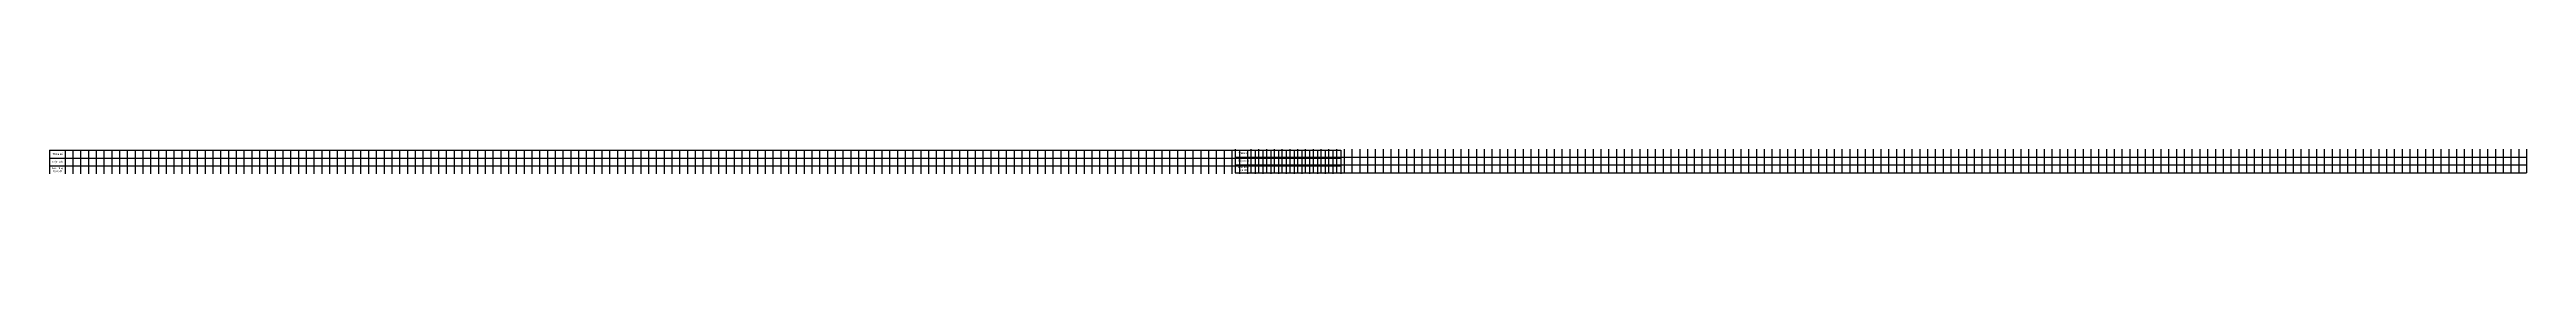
# Model space of a CAD drawing. Extents: x 547747 to 549324, y 1837450 to 1838029.
# Drawn here: x 547749 to 548386, y 1837508 to 1837514 of the extents above; entities that cross this region are included whole.
import ezdxf

# ---------------------------------------------------------------- set-up
doc = ezdxf.new("R2010")
doc.units = 0
doc.layers.add('Level 58', color=7, linetype='Continuous')
doc.layers.add('Level 63', color=7, linetype='Continuous')

msp = doc.modelspace()

# ---------------------------------------------------------------- linework, layer by layer
at = {"layer": 'Level 58'}
for p, q in [((547748.94, 1837514.07), (547750.94, 1837514.07)), ((547748.94, 1837514.07), (547748.94, 1837508.07)), ((547748.94, 1837514.07), (547750.94, 1837514.07)), ((547748.94, 1837514.07), (547748.94, 1837508.07)), ((547748.94, 1837514.07), (547750.94, 1837514.07)), ((547748.94, 1837514.07), (547748.94, 1837508.07)), ((547748.94, 1837514.07), (547750.94, 1837514.07)), ((547748.94, 1837514.07), (547748.94, 1837508.07)), ((547748.94, 1837514.07), (547750.94, 1837514.07)), ((547748.94, 1837514.07), (547748.94, 1837508.07)), ((547748.94, 1837512.07), (547750.94, 1837512.07)), ((547748.94, 1837512.07), (547750.94, 1837512.07)), ((547748.94, 1837512.07), (547750.94, 1837512.07)), ((547748.94, 1837512.07), (547750.94, 1837512.07)), ((547748.94, 1837512.07), (547750.94, 1837512.07)), ((547750.94, 1837514.07), (547752.94, 1837514.07)), ((547750.94, 1837514.07), (547752.94, 1837514.07)), ((547750.94, 1837514.07), (547752.94, 1837514.07)), ((547750.94, 1837514.07), (547752.94, 1837514.07)), ((547750.94, 1837514.07), (547752.94, 1837514.07)), ((547750.94, 1837512.07), (547752.94, 1837512.07)), ((547750.94, 1837512.07), (547752.94, 1837512.07)), ((547750.94, 1837512.07), (547752.94, 1837512.07)), ((547750.94, 1837512.07), (547752.94, 1837512.07)), ((547750.94, 1837512.07), (547752.94, 1837512.07)), ((547752.94, 1837514.07), (547754.94, 1837514.07)), ((547752.94, 1837514.07), (547752.94, 1837508.07)), ((547752.94, 1837514.07), (547754.94, 1837514.07)), ((547752.94, 1837514.07), (547752.94, 1837508.07)), ((547752.94, 1837514.07), (547754.94, 1837514.07)), ((547752.94, 1837514.07), (547752.94, 1837508.07)), ((547752.94, 1837514.07), (547754.94, 1837514.07)), ((547752.94, 1837514.07), (547752.94, 1837508.07)), ((547752.94, 1837514.07), (547754.94, 1837514.07)), ((547752.94, 1837514.07), (547752.94, 1837508.07)), ((547752.94, 1837512.07), (547754.94, 1837512.07)), ((547752.94, 1837512.07), (547754.94, 1837512.07)), ((547752.94, 1837512.07), (547754.94, 1837512.07)), ((547752.94, 1837512.07), (547754.94, 1837512.07)), ((547752.94, 1837512.07), (547754.94, 1837512.07)), ((547754.94, 1837514.07), (547756.94, 1837514.07)), ((547754.94, 1837514.07), (547754.94, 1837508.07)), ((547754.94, 1837514.07), (547756.94, 1837514.07)), ((547754.94, 1837514.07), (547754.94, 1837508.07)), ((547754.94, 1837514.07), (547756.94, 1837514.07)), ((547754.94, 1837514.07), (547754.94, 1837508.07)), ((547754.94, 1837514.07), (547756.94, 1837514.07)), ((547754.94, 1837514.07), (547754.94, 1837508.07)), ((547754.94, 1837514.07), (547756.94, 1837514.07)), ((547754.94, 1837514.07), (547754.94, 1837508.07)), ((547754.94, 1837512.07), (547756.94, 1837512.07)), ((547754.94, 1837512.07), (547756.94, 1837512.07)), ((547754.94, 1837512.07), (547756.94, 1837512.07)), ((547754.94, 1837512.07), (547756.94, 1837512.07)), ((547754.94, 1837512.07), (547756.94, 1837512.07)), ((547756.94, 1837514.07), (547758.94, 1837514.07)), ((547756.94, 1837514.07), (547756.94, 1837508.07)), ((547756.94, 1837514.07), (547758.94, 1837514.07)), ((547756.94, 1837514.07), (547756.94, 1837508.07)), ((547756.94, 1837514.07), (547758.94, 1837514.07)), ((547756.94, 1837514.07), (547756.94, 1837508.07)), ((547756.94, 1837514.07), (547758.94, 1837514.07)), ((547756.94, 1837514.07), (547756.94, 1837508.07)), ((547756.94, 1837514.07), (547758.94, 1837514.07)), ((547756.94, 1837514.07), (547756.94, 1837508.07)), ((547756.94, 1837512.07), (547758.94, 1837512.07)), ((547756.94, 1837512.07), (547758.94, 1837512.07)), ((547756.94, 1837512.07), (547758.94, 1837512.07)), ((547756.94, 1837512.07), (547758.94, 1837512.07)), ((547756.94, 1837512.07), (547758.94, 1837512.07)), ((547758.94, 1837514.07), (547760.94, 1837514.07)), ((547758.94, 1837514.07), (547758.94, 1837508.07)), ((547758.94, 1837514.07), (547760.94, 1837514.07)), ((547758.94, 1837514.07), (547758.94, 1837508.07)), ((547758.94, 1837514.07), (547760.94, 1837514.07)), ((547758.94, 1837514.07), (547758.94, 1837508.07)), ((547758.94, 1837514.07), (547760.94, 1837514.07)), ((547758.94, 1837514.07), (547758.94, 1837508.07)), ((547758.94, 1837514.07), (547760.94, 1837514.07)), ((547758.94, 1837514.07), (547758.94, 1837508.07)), ((547758.94, 1837512.07), (547760.94, 1837512.07)), ((547758.94, 1837512.07), (547760.94, 1837512.07)), ((547758.94, 1837512.07), (547760.94, 1837512.07)), ((547758.94, 1837512.07), (547760.94, 1837512.07)), ((547758.94, 1837512.07), (547760.94, 1837512.07)), ((547760.94, 1837514.07), (547762.94, 1837514.07)), ((547760.94, 1837514.07), (547760.94, 1837508.07)), ((547760.94, 1837514.07), (547762.94, 1837514.07)), ((547760.94, 1837514.07), (547760.94, 1837508.07)), ((547760.94, 1837514.07), (547762.94, 1837514.07)), ((547760.94, 1837514.07), (547760.94, 1837508.07)), ((547760.94, 1837514.07), (547762.94, 1837514.07)), ((547760.94, 1837514.07), (547760.94, 1837508.07)), ((547760.94, 1837514.07), (547762.94, 1837514.07)), ((547760.94, 1837514.07), (547760.94, 1837508.07)), ((547760.94, 1837512.07), (547762.94, 1837512.07)), ((547760.94, 1837512.07), (547762.94, 1837512.07)), ((547760.94, 1837512.07), (547762.94, 1837512.07)), ((547760.94, 1837512.07), (547762.94, 1837512.07)), ((547760.94, 1837512.07), (547762.94, 1837512.07)), ((547762.94, 1837514.07), (547764.94, 1837514.07)), ((547762.94, 1837514.07), (547762.94, 1837508.07)), ((547762.94, 1837514.07), (547764.94, 1837514.07)), ((547762.94, 1837514.07), (547762.94, 1837508.07)), ((547762.94, 1837514.07), (547764.94, 1837514.07)), ((547762.94, 1837514.07), (547762.94, 1837508.07)), ((547762.94, 1837514.07), (547764.94, 1837514.07)), ((547762.94, 1837514.07), (547762.94, 1837508.07)), ((547762.94, 1837514.07), (547764.94, 1837514.07)), ((547762.94, 1837514.07), (547762.94, 1837508.07)), ((547762.94, 1837512.07), (547764.94, 1837512.07)), ((547762.94, 1837512.07), (547764.94, 1837512.07)), ((547762.94, 1837512.07), (547764.94, 1837512.07)), ((547762.94, 1837512.07), (547764.94, 1837512.07)), ((547762.94, 1837512.07), (547764.94, 1837512.07)), ((547764.94, 1837514.07), (547766.94, 1837514.07)), ((547764.94, 1837514.07), (547764.94, 1837508.07)), ((547764.94, 1837514.07), (547766.94, 1837514.07)), ((547764.94, 1837514.07), (547764.94, 1837508.07)), ((547764.94, 1837514.07), (547766.94, 1837514.07)), ((547764.94, 1837514.07), (547764.94, 1837508.07)), ((547764.94, 1837514.07), (547766.94, 1837514.07)), ((547764.94, 1837514.07), (547764.94, 1837508.07)), ((547764.94, 1837514.07), (547766.94, 1837514.07)), ((547764.94, 1837514.07), (547764.94, 1837508.07)), ((547764.94, 1837512.07), (547766.94, 1837512.07)), ((547764.94, 1837512.07), (547766.94, 1837512.07)), ((547764.94, 1837512.07), (547766.94, 1837512.07)), ((547764.94, 1837512.07), (547766.94, 1837512.07)), ((547764.94, 1837512.07), (547766.94, 1837512.07)), ((547766.94, 1837514.07), (547768.94, 1837514.07)), ((547766.94, 1837514.07), (547766.94, 1837508.07)), ((547766.94, 1837514.07), (547768.94, 1837514.07)), ((547766.94, 1837514.07), (547766.94, 1837508.07)), ((547766.94, 1837514.07), (547768.94, 1837514.07)), ((547766.94, 1837514.07), (547766.94, 1837508.07)), ((547766.94, 1837514.07), (547768.94, 1837514.07)), ((547766.94, 1837514.07), (547766.94, 1837508.07)), ((547766.94, 1837514.07), (547768.94, 1837514.07)), ((547766.94, 1837514.07), (547766.94, 1837508.07)), ((547766.94, 1837512.07), (547768.94, 1837512.07)), ((547766.94, 1837512.07), (547768.94, 1837512.07)), ((547766.94, 1837512.07), (547768.94, 1837512.07)), ((547766.94, 1837512.07), (547768.94, 1837512.07)), ((547766.94, 1837512.07), (547768.94, 1837512.07)), ((547768.94, 1837514.07), (547770.94, 1837514.07)), ((547768.94, 1837514.07), (547768.94, 1837508.07)), ((547768.94, 1837514.07), (547770.94, 1837514.07)), ((547768.94, 1837514.07), (547768.94, 1837508.07)), ((547768.94, 1837514.07), (547770.94, 1837514.07)), ((547768.94, 1837514.07), (547768.94, 1837508.07)), ((547768.94, 1837514.07), (547770.94, 1837514.07)), ((547768.94, 1837514.07), (547768.94, 1837508.07)), ((547768.94, 1837514.07), (547770.94, 1837514.07)), ((547768.94, 1837514.07), (547768.94, 1837508.07)), ((547768.94, 1837512.07), (547770.94, 1837512.07)), ((547768.94, 1837512.07), (547770.94, 1837512.07)), ((547768.94, 1837512.07), (547770.94, 1837512.07)), ((547768.94, 1837512.07), (547770.94, 1837512.07)), ((547768.94, 1837512.07), (547770.94, 1837512.07)), ((547770.94, 1837514.07), (547772.94, 1837514.07)), ((547770.94, 1837514.07), (547770.94, 1837508.07)), ((547770.94, 1837514.07), (547772.94, 1837514.07)), ((547770.94, 1837514.07), (547770.94, 1837508.07)), ((547770.94, 1837514.07), (547772.94, 1837514.07)), ((547770.94, 1837514.07), (547770.94, 1837508.07)), ((547770.94, 1837514.07), (547772.94, 1837514.07)), ((547770.94, 1837514.07), (547770.94, 1837508.07)), ((547770.94, 1837514.07), (547772.94, 1837514.07)), ((547770.94, 1837514.07), (547770.94, 1837508.07)), ((547770.94, 1837512.07), (547772.94, 1837512.07)), ((547770.94, 1837512.07), (547772.94, 1837512.07)), ((547770.94, 1837512.07), (547772.94, 1837512.07)), ((547770.94, 1837512.07), (547772.94, 1837512.07)), ((547770.94, 1837512.07), (547772.94, 1837512.07)), ((547772.94, 1837514.07), (547774.94, 1837514.07)), ((547772.94, 1837514.07), (547772.94, 1837508.07)), ((547772.94, 1837514.07), (547774.94, 1837514.07)), ((547772.94, 1837514.07), (547772.94, 1837508.07)), ((547772.94, 1837514.07), (547774.94, 1837514.07)), ((547772.94, 1837514.07), (547772.94, 1837508.07)), ((547772.94, 1837514.07), (547774.94, 1837514.07)), ((547772.94, 1837514.07), (547772.94, 1837508.07)), ((547772.94, 1837514.07), (547774.94, 1837514.07)), ((547772.94, 1837514.07), (547772.94, 1837508.07)), ((547772.94, 1837512.07), (547774.94, 1837512.07)), ((547772.94, 1837512.07), (547774.94, 1837512.07)), ((547772.94, 1837512.07), (547774.94, 1837512.07)), ((547772.94, 1837512.07), (547774.94, 1837512.07)), ((547772.94, 1837512.07), (547774.94, 1837512.07)), ((547774.94, 1837514.07), (547776.94, 1837514.07)), ((547774.94, 1837514.07), (547774.94, 1837508.07)), ((547774.94, 1837514.07), (547776.94, 1837514.07)), ((547774.94, 1837514.07), (547774.94, 1837508.07)), ((547774.94, 1837514.07), (547776.94, 1837514.07)), ((547774.94, 1837514.07), (547774.94, 1837508.07)), ((547774.94, 1837514.07), (547776.94, 1837514.07)), ((547774.94, 1837514.07), (547774.94, 1837508.07)), ((547774.94, 1837514.07), (547776.94, 1837514.07)), ((547774.94, 1837514.07), (547774.94, 1837508.07)), ((547774.94, 1837512.07), (547776.94, 1837512.07)), ((547774.94, 1837512.07), (547776.94, 1837512.07)), ((547774.94, 1837512.07), (547776.94, 1837512.07)), ((547774.94, 1837512.07), (547776.94, 1837512.07)), ((547774.94, 1837512.07), (547776.94, 1837512.07)), ((547776.94, 1837514.07), (547778.94, 1837514.07)), ((547776.94, 1837514.07), (547776.94, 1837508.07)), ((547776.94, 1837514.07), (547778.94, 1837514.07)), ((547776.94, 1837514.07), (547776.94, 1837508.07)), ((547776.94, 1837514.07), (547778.94, 1837514.07)), ((547776.94, 1837514.07), (547776.94, 1837508.07)), ((547776.94, 1837514.07), (547778.94, 1837514.07)), ((547776.94, 1837514.07), (547776.94, 1837508.07)), ((547776.94, 1837514.07), (547778.94, 1837514.07)), ((547776.94, 1837514.07), (547776.94, 1837508.07)), ((547776.94, 1837512.07), (547778.94, 1837512.07)), ((547776.94, 1837512.07), (547778.94, 1837512.07)), ((547776.94, 1837512.07), (547778.94, 1837512.07)), ((547776.94, 1837512.07), (547778.94, 1837512.07)), ((547776.94, 1837512.07), (547778.94, 1837512.07)), ((547778.94, 1837514.07), (547780.94, 1837514.07)), ((547778.94, 1837514.07), (547778.94, 1837508.07)), ((547778.94, 1837514.07), (547780.94, 1837514.07)), ((547778.94, 1837514.07), (547778.94, 1837508.07)), ((547778.94, 1837514.07), (547780.94, 1837514.07)), ((547778.94, 1837514.07), (547778.94, 1837508.07)), ((547778.94, 1837514.07), (547780.94, 1837514.07)), ((547778.94, 1837514.07), (547778.94, 1837508.07)), ((547778.94, 1837514.07), (547780.94, 1837514.07)), ((547778.94, 1837514.07), (547778.94, 1837508.07)), ((547778.94, 1837512.07), (547780.94, 1837512.07)), ((547778.94, 1837512.07), (547780.94, 1837512.07)), ((547778.94, 1837512.07), (547780.94, 1837512.07)), ((547778.94, 1837512.07), (547780.94, 1837512.07)), ((547778.94, 1837512.07), (547780.94, 1837512.07)), ((547780.94, 1837514.07), (547782.94, 1837514.07)), ((547780.94, 1837514.07), (547780.94, 1837508.07)), ((547780.94, 1837514.07), (547782.94, 1837514.07)), ((547780.94, 1837514.07), (547780.94, 1837508.07)), ((547780.94, 1837514.07), (547782.94, 1837514.07)), ((547780.94, 1837514.07), (547780.94, 1837508.07)), ((547780.94, 1837514.07), (547782.94, 1837514.07)), ((547780.94, 1837514.07), (547780.94, 1837508.07)), ((547780.94, 1837514.07), (547782.94, 1837514.07)), ((547780.94, 1837514.07), (547780.94, 1837508.07)), ((547780.94, 1837512.07), (547782.94, 1837512.07)), ((547780.94, 1837512.07), (547782.94, 1837512.07)), ((547780.94, 1837512.07), (547782.94, 1837512.07)), ((547780.94, 1837512.07), (547782.94, 1837512.07)), ((547780.94, 1837512.07), (547782.94, 1837512.07)), ((547782.94, 1837514.07), (547784.94, 1837514.07)), ((547782.94, 1837514.07), (547782.94, 1837508.07)), ((547782.94, 1837514.07), (547784.94, 1837514.07)), ((547782.94, 1837514.07), (547782.94, 1837508.07)), ((547782.94, 1837514.07), (547784.94, 1837514.07)), ((547782.94, 1837514.07), (547782.94, 1837508.07)), ((547782.94, 1837514.07), (547784.94, 1837514.07)), ((547782.94, 1837514.07), (547782.94, 1837508.07)), ((547782.94, 1837514.07), (547784.94, 1837514.07)), ((547782.94, 1837514.07), (547782.94, 1837508.07)), ((547782.94, 1837512.07), (547784.94, 1837512.07)), ((547782.94, 1837512.07), (547784.94, 1837512.07)), ((547782.94, 1837512.07), (547784.94, 1837512.07)), ((547782.94, 1837512.07), (547784.94, 1837512.07)), ((547782.94, 1837512.07), (547784.94, 1837512.07)), ((547784.94, 1837514.07), (547786.94, 1837514.07)), ((547784.94, 1837514.07), (547784.94, 1837508.07)), ((547784.94, 1837514.07), (547786.94, 1837514.07)), ((547784.94, 1837514.07), (547784.94, 1837508.07)), ((547784.94, 1837514.07), (547786.94, 1837514.07)), ((547784.94, 1837514.07), (547784.94, 1837508.07)), ((547784.94, 1837514.07), (547786.94, 1837514.07)), ((547784.94, 1837514.07), (547784.94, 1837508.07)), ((547784.94, 1837514.07), (547786.94, 1837514.07)), ((547784.94, 1837514.07), (547784.94, 1837508.07)), ((547784.94, 1837512.07), (547786.94, 1837512.07)), ((547784.94, 1837512.07), (547786.94, 1837512.07)), ((547784.94, 1837512.07), (547786.94, 1837512.07)), ((547784.94, 1837512.07), (547786.94, 1837512.07)), ((547784.94, 1837512.07), (547786.94, 1837512.07)), ((547786.94, 1837514.07), (547788.94, 1837514.07)), ((547786.94, 1837514.07), (547786.94, 1837508.07)), ((547786.94, 1837514.07), (547788.94, 1837514.07)), ((547786.94, 1837514.07), (547786.94, 1837508.07)), ((547786.94, 1837514.07), (547788.94, 1837514.07)), ((547786.94, 1837514.07), (547786.94, 1837508.07)), ((547786.94, 1837514.07), (547788.94, 1837514.07)), ((547786.94, 1837514.07), (547786.94, 1837508.07)), ((547786.94, 1837514.07), (547788.94, 1837514.07)), ((547786.94, 1837514.07), (547786.94, 1837508.07)), ((547786.94, 1837512.07), (547788.94, 1837512.07)), ((547786.94, 1837512.07), (547788.94, 1837512.07)), ((547786.94, 1837512.07), (547788.94, 1837512.07)), ((547786.94, 1837512.07), (547788.94, 1837512.07)), ((547786.94, 1837512.07), (547788.94, 1837512.07)), ((547788.94, 1837514.07), (547790.94, 1837514.07)), ((547788.94, 1837514.07), (547788.94, 1837508.07)), ((547788.94, 1837514.07), (547790.94, 1837514.07)), ((547788.94, 1837514.07), (547788.94, 1837508.07)), ((547788.94, 1837514.07), (547790.94, 1837514.07)), ((547788.94, 1837514.07), (547788.94, 1837508.07)), ((547788.94, 1837514.07), (547790.94, 1837514.07)), ((547788.94, 1837514.07), (547788.94, 1837508.07)), ((547788.94, 1837514.07), (547790.94, 1837514.07)), ((547788.94, 1837514.07), (547788.94, 1837508.07)), ((547788.94, 1837512.07), (547790.94, 1837512.07)), ((547788.94, 1837512.07), (547790.94, 1837512.07)), ((547788.94, 1837512.07), (547790.94, 1837512.07)), ((547788.94, 1837512.07), (547790.94, 1837512.07)), ((547788.94, 1837512.07), (547790.94, 1837512.07)), ((547790.94, 1837514.07), (547792.94, 1837514.07)), ((547790.94, 1837514.07), (547790.94, 1837508.07)), ((547790.94, 1837514.07), (547792.94, 1837514.07)), ((547790.94, 1837514.07), (547790.94, 1837508.07)), ((547790.94, 1837514.07), (547792.94, 1837514.07)), ((547790.94, 1837514.07), (547790.94, 1837508.07)), ((547790.94, 1837514.07), (547792.94, 1837514.07)), ((547790.94, 1837514.07), (547790.94, 1837508.07)), ((547790.94, 1837514.07), (547792.94, 1837514.07)), ((547790.94, 1837514.07), (547790.94, 1837508.07)), ((547790.94, 1837512.07), (547792.94, 1837512.07)), ((547790.94, 1837512.07), (547792.94, 1837512.07)), ((547790.94, 1837512.07), (547792.94, 1837512.07)), ((547790.94, 1837512.07), (547792.94, 1837512.07)), ((547790.94, 1837512.07), (547792.94, 1837512.07)), ((547792.94, 1837514.07), (547794.94, 1837514.07)), ((547792.94, 1837514.07), (547792.94, 1837508.07)), ((547792.94, 1837514.07), (547794.94, 1837514.07)), ((547792.94, 1837514.07), (547792.94, 1837508.07)), ((547792.94, 1837514.07), (547794.94, 1837514.07)), ((547792.94, 1837514.07), (547792.94, 1837508.07)), ((547792.94, 1837514.07), (547794.94, 1837514.07)), ((547792.94, 1837514.07), (547792.94, 1837508.07)), ((547792.94, 1837514.07), (547794.94, 1837514.07)), ((547792.94, 1837514.07), (547792.94, 1837508.07)), ((547792.94, 1837512.07), (547794.94, 1837512.07)), ((547792.94, 1837512.07), (547794.94, 1837512.07)), ((547792.94, 1837512.07), (547794.94, 1837512.07)), ((547792.94, 1837512.07), (547794.94, 1837512.07)), ((547792.94, 1837512.07), (547794.94, 1837512.07)), ((547794.94, 1837514.07), (547796.94, 1837514.07)), ((547794.94, 1837514.07), (547794.94, 1837508.07)), ((547794.94, 1837514.07), (547796.94, 1837514.07)), ((547794.94, 1837514.07), (547794.94, 1837508.07)), ((547794.94, 1837514.07), (547796.94, 1837514.07)), ((547794.94, 1837514.07), (547794.94, 1837508.07)), ((547794.94, 1837514.07), (547796.94, 1837514.07)), ((547794.94, 1837514.07), (547794.94, 1837508.07)), ((547794.94, 1837514.07), (547796.94, 1837514.07)), ((547794.94, 1837514.07), (547794.94, 1837508.07)), ((547794.94, 1837512.07), (547796.94, 1837512.07)), ((547794.94, 1837512.07), (547796.94, 1837512.07)), ((547794.94, 1837512.07), (547796.94, 1837512.07)), ((547794.94, 1837512.07), (547796.94, 1837512.07)), ((547794.94, 1837512.07), (547796.94, 1837512.07)), ((547796.94, 1837514.07), (547798.94, 1837514.07)), ((547796.94, 1837514.07), (547796.94, 1837508.07)), ((547796.94, 1837514.07), (547798.94, 1837514.07)), ((547796.94, 1837514.07), (547796.94, 1837508.07)), ((547796.94, 1837514.07), (547798.94, 1837514.07)), ((547796.94, 1837514.07), (547796.94, 1837508.07)), ((547796.94, 1837514.07), (547798.94, 1837514.07)), ((547796.94, 1837514.07), (547796.94, 1837508.07)), ((547796.94, 1837514.07), (547798.94, 1837514.07)), ((547796.94, 1837514.07), (547796.94, 1837508.07)), ((547796.94, 1837512.07), (547798.94, 1837512.07)), ((547796.94, 1837512.07), (547798.94, 1837512.07)), ((547796.94, 1837512.07), (547798.94, 1837512.07)), ((547796.94, 1837512.07), (547798.94, 1837512.07)), ((547796.94, 1837512.07), (547798.94, 1837512.07)), ((547798.94, 1837514.07), (547800.94, 1837514.07)), ((547798.94, 1837514.07), (547798.94, 1837508.07)), ((547798.94, 1837514.07), (547800.94, 1837514.07)), ((547798.94, 1837514.07), (547798.94, 1837508.07)), ((547798.94, 1837514.07), (547800.94, 1837514.07)), ((547798.94, 1837514.07), (547798.94, 1837508.07)), ((547798.94, 1837514.07), (547800.94, 1837514.07)), ((547798.94, 1837514.07), (547798.94, 1837508.07)), ((547798.94, 1837514.07), (547800.94, 1837514.07)), ((547798.94, 1837514.07), (547798.94, 1837508.07)), ((547798.94, 1837512.07), (547800.94, 1837512.07)), ((547798.94, 1837512.07), (547800.94, 1837512.07)), ((547798.94, 1837512.07), (547800.94, 1837512.07)), ((547798.94, 1837512.07), (547800.94, 1837512.07)), ((547798.94, 1837512.07), (547800.94, 1837512.07)), ((547800.94, 1837514.07), (547802.94, 1837514.07)), ((547800.94, 1837514.07), (547800.94, 1837508.07)), ((547800.94, 1837514.07), (547802.94, 1837514.07)), ((547800.94, 1837514.07), (547800.94, 1837508.07)), ((547800.94, 1837514.07), (547802.94, 1837514.07)), ((547800.94, 1837514.07), (547800.94, 1837508.07)), ((547800.94, 1837514.07), (547802.94, 1837514.07)), ((547800.94, 1837514.07), (547800.94, 1837508.07)), ((547800.94, 1837514.07), (547802.94, 1837514.07)), ((547800.94, 1837514.07), (547800.94, 1837508.07)), ((547800.94, 1837512.07), (547802.94, 1837512.07)), ((547800.94, 1837512.07), (547802.94, 1837512.07)), ((547800.94, 1837512.07), (547802.94, 1837512.07)), ((547800.94, 1837512.07), (547802.94, 1837512.07)), ((547800.94, 1837512.07), (547802.94, 1837512.07)), ((547802.94, 1837514.07), (547804.94, 1837514.07)), ((547802.94, 1837514.07), (547802.94, 1837508.07)), ((547802.94, 1837514.07), (547804.94, 1837514.07)), ((547802.94, 1837514.07), (547802.94, 1837508.07)), ((547802.94, 1837514.07), (547804.94, 1837514.07)), ((547802.94, 1837514.07), (547802.94, 1837508.07)), ((547802.94, 1837514.07), (547804.94, 1837514.07)), ((547802.94, 1837514.07), (547802.94, 1837508.07)), ((547802.94, 1837514.07), (547804.94, 1837514.07)), ((547802.94, 1837514.07), (547802.94, 1837508.07)), ((547802.94, 1837512.07), (547804.94, 1837512.07)), ((547802.94, 1837512.07), (547804.94, 1837512.07)), ((547802.94, 1837512.07), (547804.94, 1837512.07)), ((547802.94, 1837512.07), (547804.94, 1837512.07)), ((547802.94, 1837512.07), (547804.94, 1837512.07)), ((547804.94, 1837514.07), (547806.94, 1837514.07)), ((547804.94, 1837514.07), (547804.94, 1837508.07)), ((547804.94, 1837514.07), (547806.94, 1837514.07)), ((547804.94, 1837514.07), (547804.94, 1837508.07)), ((547804.94, 1837514.07), (547806.94, 1837514.07)), ((547804.94, 1837514.07), (547804.94, 1837508.07)), ((547804.94, 1837514.07), (547806.94, 1837514.07)), ((547804.94, 1837514.07), (547804.94, 1837508.07)), ((547804.94, 1837514.07), (547806.94, 1837514.07)), ((547804.94, 1837514.07), (547804.94, 1837508.07)), ((547804.94, 1837512.07), (547806.94, 1837512.07)), ((547804.94, 1837512.07), (547806.94, 1837512.07)), ((547804.94, 1837512.07), (547806.94, 1837512.07)), ((547804.94, 1837512.07), (547806.94, 1837512.07)), ((547804.94, 1837512.07), (547806.94, 1837512.07)), ((547806.94, 1837514.07), (547808.94, 1837514.07)), ((547806.94, 1837514.07), (547806.94, 1837508.07)), ((547806.94, 1837514.07), (547808.94, 1837514.07)), ((547806.94, 1837514.07), (547806.94, 1837508.07)), ((547806.94, 1837514.07), (547808.94, 1837514.07)), ((547806.94, 1837514.07), (547806.94, 1837508.07)), ((547806.94, 1837514.07), (547808.94, 1837514.07)), ((547806.94, 1837514.07), (547806.94, 1837508.07)), ((547806.94, 1837514.07), (547808.94, 1837514.07)), ((547806.94, 1837514.07), (547806.94, 1837508.07)), ((547806.94, 1837512.07), (547808.94, 1837512.07)), ((547806.94, 1837512.07), (547808.94, 1837512.07)), ((547806.94, 1837512.07), (547808.94, 1837512.07)), ((547806.94, 1837512.07), (547808.94, 1837512.07)), ((547806.94, 1837512.07), (547808.94, 1837512.07)), ((547808.94, 1837514.07), (547810.94, 1837514.07)), ((547808.94, 1837514.07), (547808.94, 1837508.07)), ((547808.94, 1837514.07), (547810.94, 1837514.07)), ((547808.94, 1837514.07), (547808.94, 1837508.07)), ((547808.94, 1837514.07), (547810.94, 1837514.07)), ((547808.94, 1837514.07), (547808.94, 1837508.07)), ((547808.94, 1837514.07), (547810.94, 1837514.07)), ((547808.94, 1837514.07), (547808.94, 1837508.07)), ((547808.94, 1837514.07), (547810.94, 1837514.07)), ((547808.94, 1837514.07), (547808.94, 1837508.07)), ((547808.94, 1837512.07), (547810.94, 1837512.07)), ((547808.94, 1837512.07), (547810.94, 1837512.07)), ((547808.94, 1837512.07), (547810.94, 1837512.07)), ((547808.94, 1837512.07), (547810.94, 1837512.07)), ((547808.94, 1837512.07), (547810.94, 1837512.07)), ((547810.94, 1837514.07), (547812.94, 1837514.07)), ((547810.94, 1837514.07), (547810.94, 1837508.07)), ((547810.94, 1837514.07), (547812.94, 1837514.07)), ((547810.94, 1837514.07), (547810.94, 1837508.07)), ((547810.94, 1837514.07), (547812.94, 1837514.07)), ((547810.94, 1837514.07), (547810.94, 1837508.07)), ((547810.94, 1837514.07), (547812.94, 1837514.07)), ((547810.94, 1837514.07), (547810.94, 1837508.07)), ((547810.94, 1837514.07), (547812.94, 1837514.07)), ((547810.94, 1837514.07), (547810.94, 1837508.07)), ((547810.94, 1837512.07), (547812.94, 1837512.07)), ((547810.94, 1837512.07), (547812.94, 1837512.07)), ((547810.94, 1837512.07), (547812.94, 1837512.07)), ((547810.94, 1837512.07), (547812.94, 1837512.07)), ((547810.94, 1837512.07), (547812.94, 1837512.07)), ((547812.94, 1837514.07), (547814.94, 1837514.07)), ((547812.94, 1837514.07), (547812.94, 1837508.07)), ((547812.94, 1837514.07), (547814.94, 1837514.07)), ((547812.94, 1837514.07), (547812.94, 1837508.07)), ((547812.94, 1837514.07), (547814.94, 1837514.07)), ((547812.94, 1837514.07), (547812.94, 1837508.07)), ((547812.94, 1837514.07), (547814.94, 1837514.07)), ((547812.94, 1837514.07), (547812.94, 1837508.07)), ((547812.94, 1837514.07), (547814.94, 1837514.07)), ((547812.94, 1837514.07), (547812.94, 1837508.07)), ((547812.94, 1837512.07), (547814.94, 1837512.07)), ((547812.94, 1837512.07), (547814.94, 1837512.07)), ((547812.94, 1837512.07), (547814.94, 1837512.07)), ((547812.94, 1837512.07), (547814.94, 1837512.07)), ((547812.94, 1837512.07), (547814.94, 1837512.07)), ((547814.94, 1837514.07), (547816.94, 1837514.07)), ((547814.94, 1837514.07), (547814.94, 1837508.07)), ((547814.94, 1837514.07), (547816.94, 1837514.07)), ((547814.94, 1837514.07), (547814.94, 1837508.07)), ((547814.94, 1837514.07), (547816.94, 1837514.07)), ((547814.94, 1837514.07), (547814.94, 1837508.07)), ((547814.94, 1837514.07), (547816.94, 1837514.07)), ((547814.94, 1837514.07), (547814.94, 1837508.07)), ((547814.94, 1837514.07), (547816.94, 1837514.07)), ((547814.94, 1837514.07), (547814.94, 1837508.07)), ((547814.94, 1837512.07), (547816.94, 1837512.07)), ((547814.94, 1837512.07), (547816.94, 1837512.07)), ((547814.94, 1837512.07), (547816.94, 1837512.07)), ((547814.94, 1837512.07), (547816.94, 1837512.07)), ((547814.94, 1837512.07), (547816.94, 1837512.07)), ((547816.94, 1837514.07), (547818.94, 1837514.07)), ((547816.94, 1837514.07), (547816.94, 1837508.07)), ((547816.94, 1837514.07), (547818.94, 1837514.07)), ((547816.94, 1837514.07), (547816.94, 1837508.07)), ((547816.94, 1837514.07), (547818.94, 1837514.07)), ((547816.94, 1837514.07), (547816.94, 1837508.07)), ((547816.94, 1837514.07), (547818.94, 1837514.07)), ((547816.94, 1837514.07), (547816.94, 1837508.07)), ((547816.94, 1837514.07), (547818.94, 1837514.07)), ((547816.94, 1837514.07), (547816.94, 1837508.07)), ((547816.94, 1837512.07), (547818.94, 1837512.07)), ((547816.94, 1837512.07), (547818.94, 1837512.07)), ((547816.94, 1837512.07), (547818.94, 1837512.07)), ((547816.94, 1837512.07), (547818.94, 1837512.07)), ((547816.94, 1837512.07), (547818.94, 1837512.07)), ((547818.94, 1837514.07), (547820.94, 1837514.07)), ((547818.94, 1837514.07), (547818.94, 1837508.07)), ((547818.94, 1837514.07), (547820.94, 1837514.07)), ((547818.94, 1837514.07), (547818.94, 1837508.07)), ((547818.94, 1837514.07), (547820.94, 1837514.07)), ((547818.94, 1837514.07), (547818.94, 1837508.07)), ((547818.94, 1837514.07), (547820.94, 1837514.07)), ((547818.94, 1837514.07), (547818.94, 1837508.07)), ((547818.94, 1837514.07), (547820.94, 1837514.07)), ((547818.94, 1837514.07), (547818.94, 1837508.07)), ((547818.94, 1837512.07), (547820.94, 1837512.07)), ((547818.94, 1837512.07), (547820.94, 1837512.07)), ((547818.94, 1837512.07), (547820.94, 1837512.07)), ((547818.94, 1837512.07), (547820.94, 1837512.07)), ((547818.94, 1837512.07), (547820.94, 1837512.07)), ((547820.94, 1837514.07), (547822.94, 1837514.07)), ((547820.94, 1837514.07), (547820.94, 1837508.07)), ((547820.94, 1837514.07), (547822.94, 1837514.07)), ((547820.94, 1837514.07), (547820.94, 1837508.07)), ((547820.94, 1837514.07), (547822.94, 1837514.07)), ((547820.94, 1837514.07), (547820.94, 1837508.07)), ((547820.94, 1837514.07), (547822.94, 1837514.07)), ((547820.94, 1837514.07), (547820.94, 1837508.07)), ((547820.94, 1837514.07), (547822.94, 1837514.07)), ((547820.94, 1837514.07), (547820.94, 1837508.07)), ((547820.94, 1837512.07), (547822.94, 1837512.07)), ((547820.94, 1837512.07), (547822.94, 1837512.07)), ((547820.94, 1837512.07), (547822.94, 1837512.07)), ((547820.94, 1837512.07), (547822.94, 1837512.07)), ((547820.94, 1837512.07), (547822.94, 1837512.07)), ((547822.94, 1837514.07), (547824.94, 1837514.07)), ((547822.94, 1837514.07), (547822.94, 1837508.07)), ((547822.94, 1837514.07), (547824.94, 1837514.07)), ((547822.94, 1837514.07), (547822.94, 1837508.07)), ((547822.94, 1837514.07), (547824.94, 1837514.07)), ((547822.94, 1837514.07), (547822.94, 1837508.07)), ((547822.94, 1837514.07), (547824.94, 1837514.07)), ((547822.94, 1837514.07), (547822.94, 1837508.07)), ((547822.94, 1837514.07), (547824.94, 1837514.07)), ((547822.94, 1837514.07), (547822.94, 1837508.07)), ((547822.94, 1837512.07), (547824.94, 1837512.07)), ((547822.94, 1837512.07), (547824.94, 1837512.07)), ((547822.94, 1837512.07), (547824.94, 1837512.07)), ((547822.94, 1837512.07), (547824.94, 1837512.07)), ((547822.94, 1837512.07), (547824.94, 1837512.07)), ((547824.94, 1837514.07), (547826.94, 1837514.07)), ((547824.94, 1837514.07), (547824.94, 1837508.07)), ((547824.94, 1837514.07), (547826.94, 1837514.07)), ((547824.94, 1837514.07), (547824.94, 1837508.07)), ((547824.94, 1837514.07), (547826.94, 1837514.07)), ((547824.94, 1837514.07), (547824.94, 1837508.07)), ((547824.94, 1837514.07), (547826.94, 1837514.07)), ((547824.94, 1837514.07), (547824.94, 1837508.07)), ((547824.94, 1837514.07), (547826.94, 1837514.07)), ((547824.94, 1837514.07), (547824.94, 1837508.07)), ((547824.94, 1837512.07), (547826.94, 1837512.07)), ((547824.94, 1837512.07), (547826.94, 1837512.07)), ((547824.94, 1837512.07), (547826.94, 1837512.07)), ((547824.94, 1837512.07), (547826.94, 1837512.07)), ((547824.94, 1837512.07), (547826.94, 1837512.07)), ((547826.94, 1837514.07), (547828.94, 1837514.07)), ((547826.94, 1837514.07), (547826.94, 1837508.07)), ((547826.94, 1837514.07), (547828.94, 1837514.07)), ((547826.94, 1837514.07), (547826.94, 1837508.07)), ((547826.94, 1837514.07), (547828.94, 1837514.07)), ((547826.94, 1837514.07), (547826.94, 1837508.07)), ((547826.94, 1837514.07), (547828.94, 1837514.07)), ((547826.94, 1837514.07), (547826.94, 1837508.07)), ((547826.94, 1837514.07), (547828.94, 1837514.07)), ((547826.94, 1837514.07), (547826.94, 1837508.07)), ((547826.94, 1837512.07), (547828.94, 1837512.07)), ((547826.94, 1837512.07), (547828.94, 1837512.07)), ((547826.94, 1837512.07), (547828.94, 1837512.07)), ((547826.94, 1837512.07), (547828.94, 1837512.07)), ((547826.94, 1837512.07), (547828.94, 1837512.07)), ((547828.94, 1837514.07), (547830.94, 1837514.07)), ((547828.94, 1837514.07), (547828.94, 1837508.07)), ((547828.94, 1837514.07), (547830.94, 1837514.07)), ((547828.94, 1837514.07), (547828.94, 1837508.07)), ((547828.94, 1837514.07), (547830.94, 1837514.07)), ((547828.94, 1837514.07), (547828.94, 1837508.07)), ((547828.94, 1837514.07), (547830.94, 1837514.07)), ((547828.94, 1837514.07), (547828.94, 1837508.07)), ((547828.94, 1837514.07), (547830.94, 1837514.07)), ((547828.94, 1837514.07), (547828.94, 1837508.07)), ((547828.94, 1837512.07), (547830.94, 1837512.07)), ((547828.94, 1837512.07), (547830.94, 1837512.07)), ((547828.94, 1837512.07), (547830.94, 1837512.07)), ((547828.94, 1837512.07), (547830.94, 1837512.07)), ((547828.94, 1837512.07), (547830.94, 1837512.07)), ((547830.94, 1837514.07), (547832.94, 1837514.07)), ((547830.94, 1837514.07), (547830.94, 1837508.07)), ((547830.94, 1837514.07), (547832.94, 1837514.07)), ((547830.94, 1837514.07), (547830.94, 1837508.07)), ((547830.94, 1837514.07), (547832.94, 1837514.07)), ((547830.94, 1837514.07), (547830.94, 1837508.07)), ((547830.94, 1837514.07), (547832.94, 1837514.07)), ((547830.94, 1837514.07), (547830.94, 1837508.07)), ((547830.94, 1837514.07), (547832.94, 1837514.07)), ((547830.94, 1837514.07), (547830.94, 1837508.07)), ((547830.94, 1837512.07), (547832.94, 1837512.07)), ((547830.94, 1837512.07), (547832.94, 1837512.07)), ((547830.94, 1837512.07), (547832.94, 1837512.07)), ((547830.94, 1837512.07), (547832.94, 1837512.07)), ((547830.94, 1837512.07), (547832.94, 1837512.07)), ((547832.94, 1837514.07), (547834.94, 1837514.07)), ((547832.94, 1837514.07), (547832.94, 1837508.07)), ((547832.94, 1837514.07), (547834.94, 1837514.07)), ((547832.94, 1837514.07), (547832.94, 1837508.07)), ((547832.94, 1837514.07), (547834.94, 1837514.07)), ((547832.94, 1837514.07), (547832.94, 1837508.07)), ((547832.94, 1837514.07), (547834.94, 1837514.07)), ((547832.94, 1837514.07), (547832.94, 1837508.07)), ((547832.94, 1837514.07), (547834.94, 1837514.07)), ((547832.94, 1837514.07), (547832.94, 1837508.07)), ((547832.94, 1837512.07), (547834.94, 1837512.07)), ((547832.94, 1837512.07), (547834.94, 1837512.07)), ((547832.94, 1837512.07), (547834.94, 1837512.07)), ((547832.94, 1837512.07), (547834.94, 1837512.07)), ((547832.94, 1837512.07), (547834.94, 1837512.07)), ((547834.94, 1837514.07), (547836.94, 1837514.07)), ((547834.94, 1837514.07), (547834.94, 1837508.07)), ((547834.94, 1837514.07), (547836.94, 1837514.07)), ((547834.94, 1837514.07), (547834.94, 1837508.07)), ((547834.94, 1837514.07), (547836.94, 1837514.07)), ((547834.94, 1837514.07), (547834.94, 1837508.07)), ((547834.94, 1837514.07), (547836.94, 1837514.07)), ((547834.94, 1837514.07), (547834.94, 1837508.07)), ((547834.94, 1837514.07), (547836.94, 1837514.07)), ((547834.94, 1837514.07), (547834.94, 1837508.07)), ((547834.94, 1837512.07), (547836.94, 1837512.07)), ((547834.94, 1837512.07), (547836.94, 1837512.07)), ((547834.94, 1837512.07), (547836.94, 1837512.07)), ((547834.94, 1837512.07), (547836.94, 1837512.07)), ((547834.94, 1837512.07), (547836.94, 1837512.07)), ((547836.94, 1837514.07), (547838.94, 1837514.07)), ((547836.94, 1837514.07), (547836.94, 1837508.07)), ((547836.94, 1837514.07), (547838.94, 1837514.07)), ((547836.94, 1837514.07), (547836.94, 1837508.07)), ((547836.94, 1837514.07), (547838.94, 1837514.07)), ((547836.94, 1837514.07), (547836.94, 1837508.07)), ((547836.94, 1837514.07), (547838.94, 1837514.07)), ((547836.94, 1837514.07), (547836.94, 1837508.07)), ((547836.94, 1837514.07), (547838.94, 1837514.07)), ((547836.94, 1837514.07), (547836.94, 1837508.07)), ((547836.94, 1837512.07), (547838.94, 1837512.07)), ((547836.94, 1837512.07), (547838.94, 1837512.07)), ((547836.94, 1837512.07), (547838.94, 1837512.07)), ((547836.94, 1837512.07), (547838.94, 1837512.07)), ((547836.94, 1837512.07), (547838.94, 1837512.07)), ((547838.94, 1837514.07), (547840.94, 1837514.07)), ((547838.94, 1837514.07), (547838.94, 1837508.07)), ((547838.94, 1837514.07), (547840.94, 1837514.07)), ((547838.94, 1837514.07), (547838.94, 1837508.07)), ((547838.94, 1837514.07), (547840.94, 1837514.07)), ((547838.94, 1837514.07), (547838.94, 1837508.07)), ((547838.94, 1837514.07), (547840.94, 1837514.07)), ((547838.94, 1837514.07), (547838.94, 1837508.07)), ((547838.94, 1837514.07), (547840.94, 1837514.07)), ((547838.94, 1837514.07), (547838.94, 1837508.07)), ((547838.94, 1837512.07), (547840.94, 1837512.07)), ((547838.94, 1837512.07), (547840.94, 1837512.07)), ((547838.94, 1837512.07), (547840.94, 1837512.07)), ((547838.94, 1837512.07), (547840.94, 1837512.07)), ((547838.94, 1837512.07), (547840.94, 1837512.07)), ((547840.94, 1837514.07), (547842.94, 1837514.07)), ((547840.94, 1837514.07), (547840.94, 1837508.07)), ((547840.94, 1837514.07), (547842.94, 1837514.07)), ((547840.94, 1837514.07), (547840.94, 1837508.07)), ((547840.94, 1837514.07), (547842.94, 1837514.07)), ((547840.94, 1837514.07), (547840.94, 1837508.07)), ((547840.94, 1837514.07), (547842.94, 1837514.07)), ((547840.94, 1837514.07), (547840.94, 1837508.07)), ((547840.94, 1837514.07), (547842.94, 1837514.07)), ((547840.94, 1837514.07), (547840.94, 1837508.07)), ((547840.94, 1837512.07), (547842.94, 1837512.07)), ((547840.94, 1837512.07), (547842.94, 1837512.07)), ((547840.94, 1837512.07), (547842.94, 1837512.07)), ((547840.94, 1837512.07), (547842.94, 1837512.07)), ((547840.94, 1837512.07), (547842.94, 1837512.07)), ((547842.94, 1837514.07), (547844.94, 1837514.07)), ((547842.94, 1837514.07), (547842.94, 1837508.07)), ((547842.94, 1837514.07), (547844.94, 1837514.07)), ((547842.94, 1837514.07), (547842.94, 1837508.07)), ((547842.94, 1837514.07), (547844.94, 1837514.07)), ((547842.94, 1837514.07), (547842.94, 1837508.07)), ((547842.94, 1837514.07), (547844.94, 1837514.07)), ((547842.94, 1837514.07), (547842.94, 1837508.07)), ((547842.94, 1837514.07), (547844.94, 1837514.07)), ((547842.94, 1837514.07), (547842.94, 1837508.07)), ((547842.94, 1837512.07), (547844.94, 1837512.07)), ((547842.94, 1837512.07), (547844.94, 1837512.07)), ((547842.94, 1837512.07), (547844.94, 1837512.07)), ((547842.94, 1837512.07), (547844.94, 1837512.07)), ((547842.94, 1837512.07), (547844.94, 1837512.07)), ((547844.94, 1837514.07), (547846.94, 1837514.07)), ((547844.94, 1837514.07), (547844.94, 1837508.07)), ((547844.94, 1837514.07), (547846.94, 1837514.07)), ((547844.94, 1837514.07), (547844.94, 1837508.07)), ((547844.94, 1837514.07), (547846.94, 1837514.07)), ((547844.94, 1837514.07), (547844.94, 1837508.07)), ((547844.94, 1837514.07), (547846.94, 1837514.07)), ((547844.94, 1837514.07), (547844.94, 1837508.07)), ((547844.94, 1837514.07), (547846.94, 1837514.07)), ((547844.94, 1837514.07), (547844.94, 1837508.07)), ((547844.94, 1837512.07), (547846.94, 1837512.07)), ((547844.94, 1837512.07), (547846.94, 1837512.07)), ((547844.94, 1837512.07), (547846.94, 1837512.07)), ((547844.94, 1837512.07), (547846.94, 1837512.07)), ((547844.94, 1837512.07), (547846.94, 1837512.07)), ((547846.94, 1837514.07), (547848.94, 1837514.07)), ((547846.94, 1837514.07), (547846.94, 1837508.07)), ((547846.94, 1837514.07), (547848.94, 1837514.07)), ((547846.94, 1837514.07), (547846.94, 1837508.07)), ((547846.94, 1837514.07), (547848.94, 1837514.07)), ((547846.94, 1837514.07), (547846.94, 1837508.07)), ((547846.94, 1837514.07), (547848.94, 1837514.07)), ((547846.94, 1837514.07), (547846.94, 1837508.07)), ((547846.94, 1837514.07), (547848.94, 1837514.07)), ((547846.94, 1837514.07), (547846.94, 1837508.07)), ((547846.94, 1837512.07), (547848.94, 1837512.07)), ((547846.94, 1837512.07), (547848.94, 1837512.07)), ((547846.94, 1837512.07), (547848.94, 1837512.07)), ((547846.94, 1837512.07), (547848.94, 1837512.07)), ((547846.94, 1837512.07), (547848.94, 1837512.07)), ((547848.94, 1837514.07), (547850.94, 1837514.07)), ((547848.94, 1837514.07), (547848.94, 1837508.07)), ((547848.94, 1837514.07), (547850.94, 1837514.07)), ((547848.94, 1837514.07), (547848.94, 1837508.07)), ((547848.94, 1837514.07), (547850.94, 1837514.07)), ((547848.94, 1837514.07), (547848.94, 1837508.07)), ((547848.94, 1837514.07), (547850.94, 1837514.07)), ((547848.94, 1837514.07), (547848.94, 1837508.07)), ((547848.94, 1837514.07), (547850.94, 1837514.07)), ((547848.94, 1837514.07), (547848.94, 1837508.07)), ((547848.94, 1837512.07), (547850.94, 1837512.07)), ((547848.94, 1837512.07), (547850.94, 1837512.07)), ((547848.94, 1837512.07), (547850.94, 1837512.07)), ((547848.94, 1837512.07), (547850.94, 1837512.07)), ((547848.94, 1837512.07), (547850.94, 1837512.07)), ((547850.94, 1837514.07), (547852.94, 1837514.07)), ((547850.94, 1837514.07), (547850.94, 1837508.07)), ((547850.94, 1837514.07), (547852.94, 1837514.07)), ((547850.94, 1837514.07), (547850.94, 1837508.07)), ((547850.94, 1837514.07), (547852.94, 1837514.07)), ((547850.94, 1837514.07), (547850.94, 1837508.07)), ((547850.94, 1837514.07), (547852.94, 1837514.07)), ((547850.94, 1837514.07), (547850.94, 1837508.07)), ((547850.94, 1837514.07), (547852.94, 1837514.07)), ((547850.94, 1837514.07), (547850.94, 1837508.07)), ((547850.94, 1837512.07), (547852.94, 1837512.07)), ((547850.94, 1837512.07), (547852.94, 1837512.07)), ((547850.94, 1837512.07), (547852.94, 1837512.07)), ((547850.94, 1837512.07), (547852.94, 1837512.07)), ((547850.94, 1837512.07), (547852.94, 1837512.07)), ((547852.94, 1837514.07), (547854.94, 1837514.07)), ((547852.94, 1837514.07), (547852.94, 1837508.07)), ((547852.94, 1837514.07), (547854.94, 1837514.07)), ((547852.94, 1837514.07), (547852.94, 1837508.07)), ((547852.94, 1837514.07), (547854.94, 1837514.07)), ((547852.94, 1837514.07), (547852.94, 1837508.07)), ((547852.94, 1837514.07), (547854.94, 1837514.07)), ((547852.94, 1837514.07), (547852.94, 1837508.07)), ((547852.94, 1837514.07), (547854.94, 1837514.07)), ((547852.94, 1837514.07), (547852.94, 1837508.07)), ((547852.94, 1837512.07), (547854.94, 1837512.07)), ((547852.94, 1837512.07), (547854.94, 1837512.07)), ((547852.94, 1837512.07), (547854.94, 1837512.07)), ((547852.94, 1837512.07), (547854.94, 1837512.07)), ((547852.94, 1837512.07), (547854.94, 1837512.07)), ((547854.94, 1837514.07), (547856.94, 1837514.07)), ((547854.94, 1837514.07), (547854.94, 1837508.07)), ((547854.94, 1837514.07), (547856.94, 1837514.07)), ((547854.94, 1837514.07), (547854.94, 1837508.07)), ((547854.94, 1837514.07), (547856.94, 1837514.07)), ((547854.94, 1837514.07), (547854.94, 1837508.07)), ((547854.94, 1837514.07), (547856.94, 1837514.07)), ((547854.94, 1837514.07), (547854.94, 1837508.07)), ((547854.94, 1837514.07), (547856.94, 1837514.07)), ((547854.94, 1837514.07), (547854.94, 1837508.07)), ((547854.94, 1837512.07), (547856.94, 1837512.07)), ((547854.94, 1837512.07), (547856.94, 1837512.07)), ((547854.94, 1837512.07), (547856.94, 1837512.07)), ((547854.94, 1837512.07), (547856.94, 1837512.07)), ((547854.94, 1837512.07), (547856.94, 1837512.07)), ((547856.94, 1837514.07), (547858.94, 1837514.07)), ((547856.94, 1837514.07), (547856.94, 1837508.07)), ((547856.94, 1837514.07), (547858.94, 1837514.07)), ((547856.94, 1837514.07), (547856.94, 1837508.07)), ((547856.94, 1837514.07), (547858.94, 1837514.07)), ((547856.94, 1837514.07), (547856.94, 1837508.07)), ((547856.94, 1837514.07), (547858.94, 1837514.07)), ((547856.94, 1837514.07), (547856.94, 1837508.07)), ((547856.94, 1837514.07), (547858.94, 1837514.07)), ((547856.94, 1837514.07), (547856.94, 1837508.07)), ((547856.94, 1837512.07), (547858.94, 1837512.07)), ((547856.94, 1837512.07), (547858.94, 1837512.07)), ((547856.94, 1837512.07), (547858.94, 1837512.07)), ((547856.94, 1837512.07), (547858.94, 1837512.07)), ((547856.94, 1837512.07), (547858.94, 1837512.07)), ((547858.94, 1837514.07), (547860.94, 1837514.07)), ((547858.94, 1837514.07), (547858.94, 1837508.07)), ((547858.94, 1837514.07), (547860.94, 1837514.07)), ((547858.94, 1837514.07), (547858.94, 1837508.07)), ((547858.94, 1837514.07), (547860.94, 1837514.07)), ((547858.94, 1837514.07), (547858.94, 1837508.07)), ((547858.94, 1837514.07), (547860.94, 1837514.07)), ((547858.94, 1837514.07), (547858.94, 1837508.07)), ((547858.94, 1837514.07), (547860.94, 1837514.07)), ((547858.94, 1837514.07), (547858.94, 1837508.07)), ((547858.94, 1837512.07), (547860.94, 1837512.07)), ((547858.94, 1837512.07), (547860.94, 1837512.07)), ((547858.94, 1837512.07), (547860.94, 1837512.07)), ((547858.94, 1837512.07), (547860.94, 1837512.07)), ((547858.94, 1837512.07), (547860.94, 1837512.07)), ((547860.94, 1837514.07), (547862.94, 1837514.07)), ((547860.94, 1837514.07), (547860.94, 1837508.07)), ((547860.94, 1837514.07), (547862.94, 1837514.07)), ((547860.94, 1837514.07), (547860.94, 1837508.07)), ((547860.94, 1837514.07), (547862.94, 1837514.07)), ((547860.94, 1837514.07), (547860.94, 1837508.07)), ((547860.94, 1837514.07), (547862.94, 1837514.07)), ((547860.94, 1837514.07), (547860.94, 1837508.07)), ((547860.94, 1837514.07), (547862.94, 1837514.07)), ((547860.94, 1837514.07), (547860.94, 1837508.07)), ((547860.94, 1837512.07), (547862.94, 1837512.07)), ((547860.94, 1837512.07), (547862.94, 1837512.07)), ((547860.94, 1837512.07), (547862.94, 1837512.07)), ((547860.94, 1837512.07), (547862.94, 1837512.07)), ((547860.94, 1837512.07), (547862.94, 1837512.07)), ((547862.94, 1837514.07), (547864.94, 1837514.07)), ((547862.94, 1837514.07), (547862.94, 1837508.07)), ((547862.94, 1837514.07), (547864.94, 1837514.07)), ((547862.94, 1837514.07), (547862.94, 1837508.07)), ((547862.94, 1837514.07), (547864.94, 1837514.07)), ((547862.94, 1837514.07), (547862.94, 1837508.07)), ((547862.94, 1837514.07), (547864.94, 1837514.07)), ((547862.94, 1837514.07), (547862.94, 1837508.07)), ((547862.94, 1837514.07), (547864.94, 1837514.07)), ((547862.94, 1837514.07), (547862.94, 1837508.07)), ((547862.94, 1837512.07), (547864.94, 1837512.07)), ((547862.94, 1837512.07), (547864.94, 1837512.07)), ((547862.94, 1837512.07), (547864.94, 1837512.07)), ((547862.94, 1837512.07), (547864.94, 1837512.07)), ((547862.94, 1837512.07), (547864.94, 1837512.07)), ((547864.94, 1837514.07), (547866.94, 1837514.07)), ((547864.94, 1837514.07), (547864.94, 1837508.07)), ((547864.94, 1837514.07), (547866.94, 1837514.07)), ((547864.94, 1837514.07), (547864.94, 1837508.07)), ((547864.94, 1837514.07), (547866.94, 1837514.07)), ((547864.94, 1837514.07), (547864.94, 1837508.07)), ((547864.94, 1837514.07), (547866.94, 1837514.07)), ((547864.94, 1837514.07), (547864.94, 1837508.07)), ((547864.94, 1837514.07), (547866.94, 1837514.07)), ((547864.94, 1837514.07), (547864.94, 1837508.07)), ((547864.94, 1837512.07), (547866.94, 1837512.07)), ((547864.94, 1837512.07), (547866.94, 1837512.07)), ((547864.94, 1837512.07), (547866.94, 1837512.07)), ((547864.94, 1837512.07), (547866.94, 1837512.07)), ((547864.94, 1837512.07), (547866.94, 1837512.07)), ((547866.94, 1837514.07), (547868.94, 1837514.07)), ((547866.94, 1837514.07), (547866.94, 1837508.07)), ((547866.94, 1837514.07), (547868.94, 1837514.07)), ((547866.94, 1837514.07), (547866.94, 1837508.07)), ((547866.94, 1837514.07), (547868.94, 1837514.07)), ((547866.94, 1837514.07), (547866.94, 1837508.07)), ((547866.94, 1837514.07), (547868.94, 1837514.07)), ((547866.94, 1837514.07), (547866.94, 1837508.07)), ((547866.94, 1837514.07), (547868.94, 1837514.07)), ((547866.94, 1837514.07), (547866.94, 1837508.07)), ((547866.94, 1837512.07), (547868.94, 1837512.07)), ((547866.94, 1837512.07), (547868.94, 1837512.07)), ((547866.94, 1837512.07), (547868.94, 1837512.07)), ((547866.94, 1837512.07), (547868.94, 1837512.07)), ((547866.94, 1837512.07), (547868.94, 1837512.07)), ((547868.94, 1837514.07), (547870.94, 1837514.07)), ((547868.94, 1837514.07), (547868.94, 1837508.07)), ((547868.94, 1837514.07), (547870.94, 1837514.07)), ((547868.94, 1837514.07), (547868.94, 1837508.07)), ((547868.94, 1837514.07), (547870.94, 1837514.07)), ((547868.94, 1837514.07), (547868.94, 1837508.07)), ((547868.94, 1837514.07), (547870.94, 1837514.07)), ((547868.94, 1837514.07), (547868.94, 1837508.07)), ((547868.94, 1837514.07), (547870.94, 1837514.07)), ((547868.94, 1837514.07), (547868.94, 1837508.07)), ((547868.94, 1837512.07), (547870.94, 1837512.07)), ((547868.94, 1837512.07), (547870.94, 1837512.07)), ((547868.94, 1837512.07), (547870.94, 1837512.07)), ((547868.94, 1837512.07), (547870.94, 1837512.07)), ((547868.94, 1837512.07), (547870.94, 1837512.07)), ((547870.94, 1837514.07), (547872.94, 1837514.07)), ((547870.94, 1837514.07), (547870.94, 1837508.07)), ((547870.94, 1837514.07), (547872.94, 1837514.07)), ((547870.94, 1837514.07), (547870.94, 1837508.07)), ((547870.94, 1837514.07), (547872.94, 1837514.07)), ((547870.94, 1837514.07), (547870.94, 1837508.07)), ((547870.94, 1837514.07), (547872.94, 1837514.07)), ((547870.94, 1837514.07), (547870.94, 1837508.07)), ((547870.94, 1837514.07), (547872.94, 1837514.07)), ((547870.94, 1837514.07), (547870.94, 1837508.07)), ((547870.94, 1837512.07), (547872.94, 1837512.07)), ((547870.94, 1837512.07), (547872.94, 1837512.07)), ((547870.94, 1837512.07), (547872.94, 1837512.07)), ((547870.94, 1837512.07), (547872.94, 1837512.07)), ((547870.94, 1837512.07), (547872.94, 1837512.07)), ((547872.94, 1837514.07), (547874.94, 1837514.07)), ((547872.94, 1837514.07), (547872.94, 1837508.07)), ((547872.94, 1837514.07), (547874.94, 1837514.07)), ((547872.94, 1837514.07), (547872.94, 1837508.07)), ((547872.94, 1837514.07), (547874.94, 1837514.07)), ((547872.94, 1837514.07), (547872.94, 1837508.07)), ((547872.94, 1837514.07), (547874.94, 1837514.07)), ((547872.94, 1837514.07), (547872.94, 1837508.07)), ((547872.94, 1837514.07), (547874.94, 1837514.07)), ((547872.94, 1837514.07), (547872.94, 1837508.07)), ((547872.94, 1837512.07), (547874.94, 1837512.07)), ((547872.94, 1837512.07), (547874.94, 1837512.07)), ((547872.94, 1837512.07), (547874.94, 1837512.07)), ((547872.94, 1837512.07), (547874.94, 1837512.07)), ((547872.94, 1837512.07), (547874.94, 1837512.07)), ((547874.94, 1837514.07), (547876.94, 1837514.07)), ((547874.94, 1837514.07), (547874.94, 1837508.07)), ((547874.94, 1837514.07), (547876.94, 1837514.07)), ((547874.94, 1837514.07), (547874.94, 1837508.07)), ((547874.94, 1837514.07), (547876.94, 1837514.07)), ((547874.94, 1837514.07), (547874.94, 1837508.07)), ((547874.94, 1837514.07), (547876.94, 1837514.07)), ((547874.94, 1837514.07), (547874.94, 1837508.07)), ((547874.94, 1837514.07), (547876.94, 1837514.07)), ((547874.94, 1837514.07), (547874.94, 1837508.07)), ((547874.94, 1837512.07), (547876.94, 1837512.07)), ((547874.94, 1837512.07), (547876.94, 1837512.07)), ((547874.94, 1837512.07), (547876.94, 1837512.07)), ((547874.94, 1837512.07), (547876.94, 1837512.07)), ((547874.94, 1837512.07), (547876.94, 1837512.07)), ((547876.94, 1837514.07), (547878.94, 1837514.07)), ((547876.94, 1837514.07), (547876.94, 1837508.07)), ((547876.94, 1837514.07), (547878.94, 1837514.07)), ((547876.94, 1837514.07), (547876.94, 1837508.07)), ((547876.94, 1837514.07), (547878.94, 1837514.07)), ((547876.94, 1837514.07), (547876.94, 1837508.07)), ((547876.94, 1837514.07), (547878.94, 1837514.07)), ((547876.94, 1837514.07), (547876.94, 1837508.07)), ((547876.94, 1837514.07), (547878.94, 1837514.07)), ((547876.94, 1837514.07), (547876.94, 1837508.07)), ((547876.94, 1837512.07), (547878.94, 1837512.07)), ((547876.94, 1837512.07), (547878.94, 1837512.07)), ((547876.94, 1837512.07), (547878.94, 1837512.07)), ((547876.94, 1837512.07), (547878.94, 1837512.07)), ((547876.94, 1837512.07), (547878.94, 1837512.07)), ((547878.94, 1837514.07), (547880.94, 1837514.07)), ((547878.94, 1837514.07), (547878.94, 1837508.07)), ((547878.94, 1837514.07), (547880.94, 1837514.07)), ((547878.94, 1837514.07), (547878.94, 1837508.07)), ((547878.94, 1837514.07), (547880.94, 1837514.07)), ((547878.94, 1837514.07), (547878.94, 1837508.07)), ((547878.94, 1837514.07), (547880.94, 1837514.07)), ((547878.94, 1837514.07), (547878.94, 1837508.07)), ((547878.94, 1837514.07), (547880.94, 1837514.07)), ((547878.94, 1837514.07), (547878.94, 1837508.07)), ((547878.94, 1837512.07), (547880.94, 1837512.07)), ((547878.94, 1837512.07), (547880.94, 1837512.07)), ((547878.94, 1837512.07), (547880.94, 1837512.07)), ((547878.94, 1837512.07), (547880.94, 1837512.07)), ((547878.94, 1837512.07), (547880.94, 1837512.07)), ((547880.94, 1837514.07), (547882.94, 1837514.07)), ((547880.94, 1837514.07), (547880.94, 1837508.07)), ((547880.94, 1837514.07), (547882.94, 1837514.07)), ((547880.94, 1837514.07), (547880.94, 1837508.07)), ((547880.94, 1837514.07), (547882.94, 1837514.07)), ((547880.94, 1837514.07), (547880.94, 1837508.07)), ((547880.94, 1837514.07), (547882.94, 1837514.07)), ((547880.94, 1837514.07), (547880.94, 1837508.07)), ((547880.94, 1837514.07), (547882.94, 1837514.07)), ((547880.94, 1837514.07), (547880.94, 1837508.07)), ((547880.94, 1837512.07), (547882.94, 1837512.07)), ((547880.94, 1837512.07), (547882.94, 1837512.07)), ((547880.94, 1837512.07), (547882.94, 1837512.07)), ((547880.94, 1837512.07), (547882.94, 1837512.07)), ((547880.94, 1837512.07), (547882.94, 1837512.07)), ((547882.94, 1837514.07), (547884.94, 1837514.07)), ((547882.94, 1837514.07), (547882.94, 1837508.07)), ((547882.94, 1837514.07), (547884.94, 1837514.07)), ((547882.94, 1837514.07), (547882.94, 1837508.07)), ((547882.94, 1837514.07), (547884.94, 1837514.07)), ((547882.94, 1837514.07), (547882.94, 1837508.07)), ((547882.94, 1837514.07), (547884.94, 1837514.07)), ((547882.94, 1837514.07), (547882.94, 1837508.07)), ((547882.94, 1837514.07), (547884.94, 1837514.07)), ((547882.94, 1837514.07), (547882.94, 1837508.07)), ((547882.94, 1837512.07), (547884.94, 1837512.07)), ((547882.94, 1837512.07), (547884.94, 1837512.07)), ((547882.94, 1837512.07), (547884.94, 1837512.07)), ((547882.94, 1837512.07), (547884.94, 1837512.07)), ((547882.94, 1837512.07), (547884.94, 1837512.07)), ((547884.94, 1837514.07), (547886.94, 1837514.07)), ((547884.94, 1837514.07), (547884.94, 1837508.07)), ((547884.94, 1837514.07), (547886.94, 1837514.07)), ((547884.94, 1837514.07), (547884.94, 1837508.07)), ((547884.94, 1837514.07), (547886.94, 1837514.07)), ((547884.94, 1837514.07), (547884.94, 1837508.07)), ((547884.94, 1837514.07), (547886.94, 1837514.07)), ((547884.94, 1837514.07), (547884.94, 1837508.07)), ((547884.94, 1837514.07), (547886.94, 1837514.07)), ((547884.94, 1837514.07), (547884.94, 1837508.07)), ((547884.94, 1837512.07), (547886.94, 1837512.07)), ((547884.94, 1837512.07), (547886.94, 1837512.07)), ((547884.94, 1837512.07), (547886.94, 1837512.07)), ((547884.94, 1837512.07), (547886.94, 1837512.07)), ((547884.94, 1837512.07), (547886.94, 1837512.07)), ((547886.94, 1837514.07), (547888.94, 1837514.07)), ((547886.94, 1837514.07), (547886.94, 1837508.07)), ((547886.94, 1837514.07), (547888.94, 1837514.07)), ((547886.94, 1837514.07), (547886.94, 1837508.07)), ((547886.94, 1837514.07), (547888.94, 1837514.07)), ((547886.94, 1837514.07), (547886.94, 1837508.07)), ((547886.94, 1837514.07), (547888.94, 1837514.07)), ((547886.94, 1837514.07), (547886.94, 1837508.07)), ((547886.94, 1837514.07), (547888.94, 1837514.07)), ((547886.94, 1837514.07), (547886.94, 1837508.07)), ((547886.94, 1837512.07), (547888.94, 1837512.07)), ((547886.94, 1837512.07), (547888.94, 1837512.07)), ((547886.94, 1837512.07), (547888.94, 1837512.07)), ((547886.94, 1837512.07), (547888.94, 1837512.07)), ((547886.94, 1837512.07), (547888.94, 1837512.07)), ((547888.94, 1837514.07), (547890.94, 1837514.07)), ((547888.94, 1837514.07), (547888.94, 1837508.07)), ((547888.94, 1837514.07), (547890.94, 1837514.07)), ((547888.94, 1837514.07), (547888.94, 1837508.07)), ((547888.94, 1837514.07), (547890.94, 1837514.07)), ((547888.94, 1837514.07), (547888.94, 1837508.07)), ((547888.94, 1837514.07), (547890.94, 1837514.07)), ((547888.94, 1837514.07), (547888.94, 1837508.07)), ((547888.94, 1837514.07), (547890.94, 1837514.07)), ((547888.94, 1837514.07), (547888.94, 1837508.07)), ((547888.94, 1837512.07), (547890.94, 1837512.07)), ((547888.94, 1837512.07), (547890.94, 1837512.07)), ((547888.94, 1837512.07), (547890.94, 1837512.07)), ((547888.94, 1837512.07), (547890.94, 1837512.07)), ((547888.94, 1837512.07), (547890.94, 1837512.07)), ((547890.94, 1837514.07), (547892.94, 1837514.07)), ((547890.94, 1837514.07), (547890.94, 1837508.07)), ((547890.94, 1837514.07), (547892.94, 1837514.07)), ((547890.94, 1837514.07), (547890.94, 1837508.07)), ((547890.94, 1837514.07), (547892.94, 1837514.07)), ((547890.94, 1837514.07), (547890.94, 1837508.07)), ((547890.94, 1837514.07), (547892.94, 1837514.07)), ((547890.94, 1837514.07), (547890.94, 1837508.07)), ((547890.94, 1837514.07), (547892.94, 1837514.07)), ((547890.94, 1837514.07), (547890.94, 1837508.07)), ((547890.94, 1837512.07), (547892.94, 1837512.07)), ((547890.94, 1837512.07), (547892.94, 1837512.07)), ((547890.94, 1837512.07), (547892.94, 1837512.07)), ((547890.94, 1837512.07), (547892.94, 1837512.07)), ((547890.94, 1837512.07), (547892.94, 1837512.07)), ((547892.94, 1837514.07), (547894.94, 1837514.07)), ((547892.94, 1837514.07), (547892.94, 1837508.07)), ((547892.94, 1837514.07), (547894.94, 1837514.07)), ((547892.94, 1837514.07), (547892.94, 1837508.07)), ((547892.94, 1837514.07), (547894.94, 1837514.07)), ((547892.94, 1837514.07), (547892.94, 1837508.07)), ((547892.94, 1837514.07), (547894.94, 1837514.07)), ((547892.94, 1837514.07), (547892.94, 1837508.07)), ((547892.94, 1837514.07), (547894.94, 1837514.07)), ((547892.94, 1837514.07), (547892.94, 1837508.07)), ((547892.94, 1837512.07), (547894.94, 1837512.07)), ((547892.94, 1837512.07), (547894.94, 1837512.07)), ((547892.94, 1837512.07), (547894.94, 1837512.07)), ((547892.94, 1837512.07), (547894.94, 1837512.07)), ((547892.94, 1837512.07), (547894.94, 1837512.07)), ((547894.94, 1837514.07), (547896.94, 1837514.07)), ((547894.94, 1837514.07), (547894.94, 1837508.07)), ((547894.94, 1837514.07), (547896.94, 1837514.07)), ((547894.94, 1837514.07), (547894.94, 1837508.07)), ((547894.94, 1837514.07), (547896.94, 1837514.07)), ((547894.94, 1837514.07), (547894.94, 1837508.07)), ((547894.94, 1837514.07), (547896.94, 1837514.07)), ((547894.94, 1837514.07), (547894.94, 1837508.07)), ((547894.94, 1837514.07), (547896.94, 1837514.07)), ((547894.94, 1837514.07), (547894.94, 1837508.07)), ((547894.94, 1837512.07), (547896.94, 1837512.07)), ((547894.94, 1837512.07), (547896.94, 1837512.07)), ((547894.94, 1837512.07), (547896.94, 1837512.07)), ((547894.94, 1837512.07), (547896.94, 1837512.07)), ((547894.94, 1837512.07), (547896.94, 1837512.07)), ((547896.94, 1837514.07), (547898.94, 1837514.07)), ((547896.94, 1837514.07), (547896.94, 1837508.07)), ((547896.94, 1837514.07), (547898.94, 1837514.07)), ((547896.94, 1837514.07), (547896.94, 1837508.07)), ((547896.94, 1837514.07), (547898.94, 1837514.07)), ((547896.94, 1837514.07), (547896.94, 1837508.07)), ((547896.94, 1837514.07), (547898.94, 1837514.07)), ((547896.94, 1837514.07), (547896.94, 1837508.07)), ((547896.94, 1837514.07), (547898.94, 1837514.07)), ((547896.94, 1837514.07), (547896.94, 1837508.07)), ((547896.94, 1837512.07), (547898.94, 1837512.07)), ((547896.94, 1837512.07), (547898.94, 1837512.07)), ((547896.94, 1837512.07), (547898.94, 1837512.07)), ((547896.94, 1837512.07), (547898.94, 1837512.07)), ((547896.94, 1837512.07), (547898.94, 1837512.07)), ((547898.94, 1837514.07), (547900.94, 1837514.07)), ((547898.94, 1837514.07), (547898.94, 1837508.07)), ((547898.94, 1837514.07), (547900.94, 1837514.07)), ((547898.94, 1837514.07), (547898.94, 1837508.07)), ((547898.94, 1837514.07), (547900.94, 1837514.07)), ((547898.94, 1837514.07), (547898.94, 1837508.07)), ((547898.94, 1837514.07), (547900.94, 1837514.07)), ((547898.94, 1837514.07), (547898.94, 1837508.07)), ((547898.94, 1837514.07), (547900.94, 1837514.07)), ((547898.94, 1837514.07), (547898.94, 1837508.07)), ((547898.94, 1837512.07), (547900.94, 1837512.07)), ((547898.94, 1837512.07), (547900.94, 1837512.07)), ((547898.94, 1837512.07), (547900.94, 1837512.07)), ((547898.94, 1837512.07), (547900.94, 1837512.07)), ((547898.94, 1837512.07), (547900.94, 1837512.07)), ((547900.94, 1837514.07), (547902.94, 1837514.07)), ((547900.94, 1837514.07), (547900.94, 1837508.07)), ((547900.94, 1837514.07), (547902.94, 1837514.07)), ((547900.94, 1837514.07), (547900.94, 1837508.07)), ((547900.94, 1837514.07), (547902.94, 1837514.07)), ((547900.94, 1837514.07), (547900.94, 1837508.07)), ((547900.94, 1837514.07), (547902.94, 1837514.07)), ((547900.94, 1837514.07), (547900.94, 1837508.07)), ((547900.94, 1837514.07), (547902.94, 1837514.07)), ((547900.94, 1837514.07), (547900.94, 1837508.07)), ((547900.94, 1837512.07), (547902.94, 1837512.07)), ((547900.94, 1837512.07), (547902.94, 1837512.07)), ((547900.94, 1837512.07), (547902.94, 1837512.07)), ((547900.94, 1837512.07), (547902.94, 1837512.07)), ((547900.94, 1837512.07), (547902.94, 1837512.07)), ((547902.94, 1837514.07), (547904.94, 1837514.07)), ((547902.94, 1837514.07), (547902.94, 1837508.07)), ((547902.94, 1837514.07), (547904.94, 1837514.07)), ((547902.94, 1837514.07), (547902.94, 1837508.07)), ((547902.94, 1837514.07), (547904.94, 1837514.07)), ((547902.94, 1837514.07), (547902.94, 1837508.07)), ((547902.94, 1837514.07), (547904.94, 1837514.07)), ((547902.94, 1837514.07), (547902.94, 1837508.07)), ((547902.94, 1837514.07), (547904.94, 1837514.07)), ((547902.94, 1837514.07), (547902.94, 1837508.07)), ((547902.94, 1837512.07), (547904.94, 1837512.07)), ((547902.94, 1837512.07), (547904.94, 1837512.07)), ((547902.94, 1837512.07), (547904.94, 1837512.07)), ((547902.94, 1837512.07), (547904.94, 1837512.07)), ((547902.94, 1837512.07), (547904.94, 1837512.07)), ((547904.94, 1837514.07), (547906.94, 1837514.07)), ((547904.94, 1837514.07), (547904.94, 1837508.07)), ((547904.94, 1837514.07), (547906.94, 1837514.07)), ((547904.94, 1837514.07), (547904.94, 1837508.07)), ((547904.94, 1837514.07), (547906.94, 1837514.07)), ((547904.94, 1837514.07), (547904.94, 1837508.07)), ((547904.94, 1837514.07), (547906.94, 1837514.07)), ((547904.94, 1837514.07), (547904.94, 1837508.07)), ((547904.94, 1837514.07), (547906.94, 1837514.07)), ((547904.94, 1837514.07), (547904.94, 1837508.07)), ((547904.94, 1837512.07), (547906.94, 1837512.07)), ((547904.94, 1837512.07), (547906.94, 1837512.07)), ((547904.94, 1837512.07), (547906.94, 1837512.07)), ((547904.94, 1837512.07), (547906.94, 1837512.07)), ((547904.94, 1837512.07), (547906.94, 1837512.07)), ((547906.94, 1837514.07), (547908.94, 1837514.07)), ((547906.94, 1837514.07), (547906.94, 1837508.07)), ((547906.94, 1837514.07), (547908.94, 1837514.07)), ((547906.94, 1837514.07), (547906.94, 1837508.07)), ((547906.94, 1837514.07), (547908.94, 1837514.07)), ((547906.94, 1837514.07), (547906.94, 1837508.07)), ((547906.94, 1837514.07), (547908.94, 1837514.07)), ((547906.94, 1837514.07), (547906.94, 1837508.07)), ((547906.94, 1837514.07), (547908.94, 1837514.07)), ((547906.94, 1837514.07), (547906.94, 1837508.07)), ((547906.94, 1837512.07), (547908.94, 1837512.07)), ((547906.94, 1837512.07), (547908.94, 1837512.07)), ((547906.94, 1837512.07), (547908.94, 1837512.07)), ((547906.94, 1837512.07), (547908.94, 1837512.07)), ((547906.94, 1837512.07), (547908.94, 1837512.07)), ((547908.94, 1837514.07), (547910.94, 1837514.07)), ((547908.94, 1837514.07), (547908.94, 1837508.07)), ((547908.94, 1837514.07), (547910.94, 1837514.07)), ((547908.94, 1837514.07), (547908.94, 1837508.07)), ((547908.94, 1837514.07), (547910.94, 1837514.07)), ((547908.94, 1837514.07), (547908.94, 1837508.07)), ((547908.94, 1837514.07), (547910.94, 1837514.07)), ((547908.94, 1837514.07), (547908.94, 1837508.07)), ((547908.94, 1837514.07), (547910.94, 1837514.07)), ((547908.94, 1837514.07), (547908.94, 1837508.07)), ((547908.94, 1837512.07), (547910.94, 1837512.07)), ((547908.94, 1837512.07), (547910.94, 1837512.07)), ((547908.94, 1837512.07), (547910.94, 1837512.07)), ((547908.94, 1837512.07), (547910.94, 1837512.07)), ((547908.94, 1837512.07), (547910.94, 1837512.07)), ((547910.94, 1837514.07), (547912.94, 1837514.07)), ((547910.94, 1837514.07), (547910.94, 1837508.07)), ((547910.94, 1837514.07), (547912.94, 1837514.07)), ((547910.94, 1837514.07), (547910.94, 1837508.07)), ((547910.94, 1837514.07), (547912.94, 1837514.07)), ((547910.94, 1837514.07), (547910.94, 1837508.07)), ((547910.94, 1837514.07), (547912.94, 1837514.07)), ((547910.94, 1837514.07), (547910.94, 1837508.07)), ((547910.94, 1837514.07), (547912.94, 1837514.07)), ((547910.94, 1837514.07), (547910.94, 1837508.07)), ((547910.94, 1837512.07), (547912.94, 1837512.07)), ((547910.94, 1837512.07), (547912.94, 1837512.07)), ((547910.94, 1837512.07), (547912.94, 1837512.07)), ((547910.94, 1837512.07), (547912.94, 1837512.07)), ((547910.94, 1837512.07), (547912.94, 1837512.07)), ((547912.94, 1837514.07), (547914.94, 1837514.07)), ((547912.94, 1837514.07), (547912.94, 1837508.07)), ((547912.94, 1837514.07), (547914.94, 1837514.07)), ((547912.94, 1837514.07), (547912.94, 1837508.07)), ((547912.94, 1837514.07), (547914.94, 1837514.07)), ((547912.94, 1837514.07), (547912.94, 1837508.07)), ((547912.94, 1837514.07), (547914.94, 1837514.07)), ((547912.94, 1837514.07), (547912.94, 1837508.07)), ((547912.94, 1837514.07), (547914.94, 1837514.07)), ((547912.94, 1837514.07), (547912.94, 1837508.07)), ((547912.94, 1837512.07), (547914.94, 1837512.07)), ((547912.94, 1837512.07), (547914.94, 1837512.07)), ((547912.94, 1837512.07), (547914.94, 1837512.07)), ((547912.94, 1837512.07), (547914.94, 1837512.07)), ((547912.94, 1837512.07), (547914.94, 1837512.07)), ((547914.94, 1837514.07), (547916.94, 1837514.07)), ((547914.94, 1837514.07), (547914.94, 1837508.07)), ((547914.94, 1837514.07), (547916.94, 1837514.07)), ((547914.94, 1837514.07), (547914.94, 1837508.07)), ((547914.94, 1837514.07), (547916.94, 1837514.07)), ((547914.94, 1837514.07), (547914.94, 1837508.07)), ((547914.94, 1837514.07), (547916.94, 1837514.07)), ((547914.94, 1837514.07), (547914.94, 1837508.07)), ((547914.94, 1837514.07), (547916.94, 1837514.07)), ((547914.94, 1837514.07), (547914.94, 1837508.07)), ((547914.94, 1837512.07), (547916.94, 1837512.07)), ((547914.94, 1837512.07), (547916.94, 1837512.07)), ((547914.94, 1837512.07), (547916.94, 1837512.07)), ((547914.94, 1837512.07), (547916.94, 1837512.07)), ((547914.94, 1837512.07), (547916.94, 1837512.07)), ((547916.94, 1837514.07), (547918.94, 1837514.07)), ((547916.94, 1837514.07), (547916.94, 1837508.07)), ((547916.94, 1837514.07), (547918.94, 1837514.07)), ((547916.94, 1837514.07), (547916.94, 1837508.07)), ((547916.94, 1837514.07), (547918.94, 1837514.07)), ((547916.94, 1837514.07), (547916.94, 1837508.07)), ((547916.94, 1837514.07), (547918.94, 1837514.07)), ((547916.94, 1837514.07), (547916.94, 1837508.07)), ((547916.94, 1837514.07), (547918.94, 1837514.07)), ((547916.94, 1837514.07), (547916.94, 1837508.07)), ((547916.94, 1837512.07), (547918.94, 1837512.07)), ((547916.94, 1837512.07), (547918.94, 1837512.07)), ((547916.94, 1837512.07), (547918.94, 1837512.07)), ((547916.94, 1837512.07), (547918.94, 1837512.07)), ((547916.94, 1837512.07), (547918.94, 1837512.07)), ((547918.94, 1837514.07), (547920.94, 1837514.07)), ((547918.94, 1837514.07), (547918.94, 1837508.07)), ((547918.94, 1837514.07), (547920.94, 1837514.07)), ((547918.94, 1837514.07), (547918.94, 1837508.07)), ((547918.94, 1837514.07), (547920.94, 1837514.07)), ((547918.94, 1837514.07), (547918.94, 1837508.07)), ((547918.94, 1837514.07), (547920.94, 1837514.07)), ((547918.94, 1837514.07), (547918.94, 1837508.07)), ((547918.94, 1837514.07), (547920.94, 1837514.07)), ((547918.94, 1837514.07), (547918.94, 1837508.07)), ((547918.94, 1837512.07), (547920.94, 1837512.07)), ((547918.94, 1837512.07), (547920.94, 1837512.07)), ((547918.94, 1837512.07), (547920.94, 1837512.07)), ((547918.94, 1837512.07), (547920.94, 1837512.07)), ((547918.94, 1837512.07), (547920.94, 1837512.07)), ((547920.94, 1837514.07), (547922.94, 1837514.07)), ((547920.94, 1837514.07), (547920.94, 1837508.07)), ((547920.94, 1837514.07), (547922.94, 1837514.07)), ((547920.94, 1837514.07), (547920.94, 1837508.07)), ((547920.94, 1837514.07), (547922.94, 1837514.07)), ((547920.94, 1837514.07), (547920.94, 1837508.07)), ((547920.94, 1837514.07), (547922.94, 1837514.07)), ((547920.94, 1837514.07), (547920.94, 1837508.07)), ((547920.94, 1837514.07), (547922.94, 1837514.07)), ((547920.94, 1837514.07), (547920.94, 1837508.07)), ((547920.94, 1837512.07), (547922.94, 1837512.07)), ((547920.94, 1837512.07), (547922.94, 1837512.07)), ((547920.94, 1837512.07), (547922.94, 1837512.07)), ((547920.94, 1837512.07), (547922.94, 1837512.07)), ((547920.94, 1837512.07), (547922.94, 1837512.07)), ((547922.94, 1837514.07), (547924.94, 1837514.07)), ((547922.94, 1837514.07), (547922.94, 1837508.07)), ((547922.94, 1837514.07), (547924.94, 1837514.07)), ((547922.94, 1837514.07), (547922.94, 1837508.07)), ((547922.94, 1837514.07), (547924.94, 1837514.07)), ((547922.94, 1837514.07), (547922.94, 1837508.07)), ((547922.94, 1837514.07), (547924.94, 1837514.07)), ((547922.94, 1837514.07), (547922.94, 1837508.07)), ((547922.94, 1837514.07), (547924.94, 1837514.07)), ((547922.94, 1837514.07), (547922.94, 1837508.07)), ((547922.94, 1837512.07), (547924.94, 1837512.07)), ((547922.94, 1837512.07), (547924.94, 1837512.07)), ((547922.94, 1837512.07), (547924.94, 1837512.07)), ((547922.94, 1837512.07), (547924.94, 1837512.07)), ((547922.94, 1837512.07), (547924.94, 1837512.07)), ((547924.94, 1837514.07), (547926.94, 1837514.07)), ((547924.94, 1837514.07), (547924.94, 1837508.07)), ((547924.94, 1837514.07), (547926.94, 1837514.07)), ((547924.94, 1837514.07), (547924.94, 1837508.07)), ((547924.94, 1837514.07), (547926.94, 1837514.07)), ((547924.94, 1837514.07), (547924.94, 1837508.07)), ((547924.94, 1837514.07), (547926.94, 1837514.07)), ((547924.94, 1837514.07), (547924.94, 1837508.07)), ((547924.94, 1837514.07), (547926.94, 1837514.07)), ((547924.94, 1837514.07), (547924.94, 1837508.07)), ((547924.94, 1837512.07), (547926.94, 1837512.07)), ((547924.94, 1837512.07), (547926.94, 1837512.07)), ((547924.94, 1837512.07), (547926.94, 1837512.07)), ((547924.94, 1837512.07), (547926.94, 1837512.07)), ((547924.94, 1837512.07), (547926.94, 1837512.07)), ((547926.94, 1837514.07), (547928.94, 1837514.07)), ((547926.94, 1837514.07), (547926.94, 1837508.07)), ((547926.94, 1837514.07), (547928.94, 1837514.07)), ((547926.94, 1837514.07), (547926.94, 1837508.07)), ((547926.94, 1837514.07), (547928.94, 1837514.07)), ((547926.94, 1837514.07), (547926.94, 1837508.07)), ((547926.94, 1837514.07), (547928.94, 1837514.07)), ((547926.94, 1837514.07), (547926.94, 1837508.07)), ((547926.94, 1837514.07), (547928.94, 1837514.07)), ((547926.94, 1837514.07), (547926.94, 1837508.07)), ((547926.94, 1837512.07), (547928.94, 1837512.07)), ((547926.94, 1837512.07), (547928.94, 1837512.07)), ((547926.94, 1837512.07), (547928.94, 1837512.07)), ((547926.94, 1837512.07), (547928.94, 1837512.07)), ((547926.94, 1837512.07), (547928.94, 1837512.07)), ((547928.94, 1837514.07), (547930.94, 1837514.07)), ((547928.94, 1837514.07), (547928.94, 1837508.07)), ((547928.94, 1837514.07), (547930.94, 1837514.07)), ((547928.94, 1837514.07), (547928.94, 1837508.07)), ((547928.94, 1837514.07), (547930.94, 1837514.07)), ((547928.94, 1837514.07), (547928.94, 1837508.07)), ((547928.94, 1837514.07), (547930.94, 1837514.07)), ((547928.94, 1837514.07), (547928.94, 1837508.07)), ((547928.94, 1837514.07), (547930.94, 1837514.07)), ((547928.94, 1837514.07), (547928.94, 1837508.07)), ((547928.94, 1837512.07), (547930.94, 1837512.07)), ((547928.94, 1837512.07), (547930.94, 1837512.07)), ((547928.94, 1837512.07), (547930.94, 1837512.07)), ((547928.94, 1837512.07), (547930.94, 1837512.07)), ((547928.94, 1837512.07), (547930.94, 1837512.07)), ((547930.94, 1837514.07), (547932.94, 1837514.07)), ((547930.94, 1837514.07), (547930.94, 1837508.07)), ((547930.94, 1837514.07), (547932.94, 1837514.07)), ((547930.94, 1837514.07), (547930.94, 1837508.07)), ((547930.94, 1837514.07), (547932.94, 1837514.07)), ((547930.94, 1837514.07), (547930.94, 1837508.07)), ((547930.94, 1837514.07), (547932.94, 1837514.07)), ((547930.94, 1837514.07), (547930.94, 1837508.07)), ((547930.94, 1837514.07), (547932.94, 1837514.07)), ((547930.94, 1837514.07), (547930.94, 1837508.07)), ((547930.94, 1837512.07), (547932.94, 1837512.07)), ((547930.94, 1837512.07), (547932.94, 1837512.07)), ((547930.94, 1837512.07), (547932.94, 1837512.07)), ((547930.94, 1837512.07), (547932.94, 1837512.07)), ((547930.94, 1837512.07), (547932.94, 1837512.07)), ((547932.94, 1837514.07), (547934.94, 1837514.07)), ((547932.94, 1837514.07), (547932.94, 1837508.07)), ((547932.94, 1837514.07), (547934.94, 1837514.07)), ((547932.94, 1837514.07), (547932.94, 1837508.07)), ((547932.94, 1837514.07), (547934.94, 1837514.07)), ((547932.94, 1837514.07), (547932.94, 1837508.07)), ((547932.94, 1837514.07), (547934.94, 1837514.07)), ((547932.94, 1837514.07), (547932.94, 1837508.07)), ((547932.94, 1837514.07), (547934.94, 1837514.07)), ((547932.94, 1837514.07), (547932.94, 1837508.07)), ((547932.94, 1837512.07), (547934.94, 1837512.07)), ((547932.94, 1837512.07), (547934.94, 1837512.07)), ((547932.94, 1837512.07), (547934.94, 1837512.07)), ((547932.94, 1837512.07), (547934.94, 1837512.07)), ((547932.94, 1837512.07), (547934.94, 1837512.07)), ((547934.94, 1837514.07), (547936.94, 1837514.07)), ((547934.94, 1837514.07), (547934.94, 1837508.07)), ((547934.94, 1837514.07), (547936.94, 1837514.07)), ((547934.94, 1837514.07), (547934.94, 1837508.07)), ((547934.94, 1837514.07), (547936.94, 1837514.07)), ((547934.94, 1837514.07), (547934.94, 1837508.07)), ((547934.94, 1837514.07), (547936.94, 1837514.07)), ((547934.94, 1837514.07), (547934.94, 1837508.07)), ((547934.94, 1837514.07), (547936.94, 1837514.07)), ((547934.94, 1837514.07), (547934.94, 1837508.07)), ((547934.94, 1837512.07), (547936.94, 1837512.07)), ((547934.94, 1837512.07), (547936.94, 1837512.07)), ((547934.94, 1837512.07), (547936.94, 1837512.07)), ((547934.94, 1837512.07), (547936.94, 1837512.07)), ((547934.94, 1837512.07), (547936.94, 1837512.07)), ((547936.94, 1837514.07), (547938.94, 1837514.07)), ((547936.94, 1837514.07), (547936.94, 1837508.07)), ((547936.94, 1837514.07), (547938.94, 1837514.07)), ((547936.94, 1837514.07), (547936.94, 1837508.07)), ((547936.94, 1837514.07), (547938.94, 1837514.07)), ((547936.94, 1837514.07), (547936.94, 1837508.07)), ((547936.94, 1837514.07), (547938.94, 1837514.07)), ((547936.94, 1837514.07), (547936.94, 1837508.07)), ((547936.94, 1837514.07), (547938.94, 1837514.07)), ((547936.94, 1837514.07), (547936.94, 1837508.07)), ((547936.94, 1837512.07), (547938.94, 1837512.07)), ((547936.94, 1837512.07), (547938.94, 1837512.07)), ((547936.94, 1837512.07), (547938.94, 1837512.07)), ((547936.94, 1837512.07), (547938.94, 1837512.07)), ((547936.94, 1837512.07), (547938.94, 1837512.07)), ((547938.94, 1837514.07), (547940.94, 1837514.07)), ((547938.94, 1837514.07), (547938.94, 1837508.07)), ((547938.94, 1837514.07), (547940.94, 1837514.07)), ((547938.94, 1837514.07), (547938.94, 1837508.07)), ((547938.94, 1837514.07), (547940.94, 1837514.07)), ((547938.94, 1837514.07), (547938.94, 1837508.07)), ((547938.94, 1837514.07), (547940.94, 1837514.07)), ((547938.94, 1837514.07), (547938.94, 1837508.07)), ((547938.94, 1837514.07), (547940.94, 1837514.07)), ((547938.94, 1837514.07), (547938.94, 1837508.07)), ((547938.94, 1837512.07), (547940.94, 1837512.07)), ((547938.94, 1837512.07), (547940.94, 1837512.07)), ((547938.94, 1837512.07), (547940.94, 1837512.07)), ((547938.94, 1837512.07), (547940.94, 1837512.07)), ((547938.94, 1837512.07), (547940.94, 1837512.07)), ((547940.94, 1837514.07), (547942.94, 1837514.07)), ((547940.94, 1837514.07), (547940.94, 1837508.07)), ((547940.94, 1837514.07), (547942.94, 1837514.07)), ((547940.94, 1837514.07), (547940.94, 1837508.07)), ((547940.94, 1837514.07), (547942.94, 1837514.07)), ((547940.94, 1837514.07), (547940.94, 1837508.07)), ((547940.94, 1837514.07), (547942.94, 1837514.07)), ((547940.94, 1837514.07), (547940.94, 1837508.07)), ((547940.94, 1837514.07), (547942.94, 1837514.07)), ((547940.94, 1837514.07), (547940.94, 1837508.07)), ((547940.94, 1837512.07), (547942.94, 1837512.07)), ((547940.94, 1837512.07), (547942.94, 1837512.07)), ((547940.94, 1837512.07), (547942.94, 1837512.07)), ((547940.94, 1837512.07), (547942.94, 1837512.07)), ((547940.94, 1837512.07), (547942.94, 1837512.07)), ((547942.94, 1837514.07), (547944.94, 1837514.07)), ((547942.94, 1837514.07), (547942.94, 1837508.07)), ((547942.94, 1837514.07), (547944.94, 1837514.07)), ((547942.94, 1837514.07), (547942.94, 1837508.07)), ((547942.94, 1837514.07), (547944.94, 1837514.07)), ((547942.94, 1837514.07), (547942.94, 1837508.07)), ((547942.94, 1837514.07), (547944.94, 1837514.07)), ((547942.94, 1837514.07), (547942.94, 1837508.07)), ((547942.94, 1837514.07), (547944.94, 1837514.07)), ((547942.94, 1837514.07), (547942.94, 1837508.07)), ((547942.94, 1837512.07), (547944.94, 1837512.07)), ((547942.94, 1837512.07), (547944.94, 1837512.07)), ((547942.94, 1837512.07), (547944.94, 1837512.07)), ((547942.94, 1837512.07), (547944.94, 1837512.07)), ((547942.94, 1837512.07), (547944.94, 1837512.07)), ((547944.94, 1837514.07), (547946.94, 1837514.07)), ((547944.94, 1837514.07), (547944.94, 1837508.07)), ((547944.94, 1837514.07), (547946.94, 1837514.07)), ((547944.94, 1837514.07), (547944.94, 1837508.07)), ((547944.94, 1837514.07), (547946.94, 1837514.07)), ((547944.94, 1837514.07), (547944.94, 1837508.07)), ((547944.94, 1837514.07), (547946.94, 1837514.07)), ((547944.94, 1837514.07), (547944.94, 1837508.07)), ((547944.94, 1837514.07), (547946.94, 1837514.07)), ((547944.94, 1837514.07), (547944.94, 1837508.07)), ((547944.94, 1837512.07), (547946.94, 1837512.07)), ((547944.94, 1837512.07), (547946.94, 1837512.07)), ((547944.94, 1837512.07), (547946.94, 1837512.07)), ((547944.94, 1837512.07), (547946.94, 1837512.07)), ((547944.94, 1837512.07), (547946.94, 1837512.07)), ((547946.94, 1837514.07), (547948.94, 1837514.07)), ((547946.94, 1837514.07), (547946.94, 1837508.07)), ((547946.94, 1837514.07), (547948.94, 1837514.07)), ((547946.94, 1837514.07), (547946.94, 1837508.07)), ((547946.94, 1837514.07), (547948.94, 1837514.07)), ((547946.94, 1837514.07), (547946.94, 1837508.07)), ((547946.94, 1837514.07), (547948.94, 1837514.07)), ((547946.94, 1837514.07), (547946.94, 1837508.07)), ((547946.94, 1837514.07), (547948.94, 1837514.07)), ((547946.94, 1837514.07), (547946.94, 1837508.07)), ((547946.94, 1837512.07), (547948.94, 1837512.07)), ((547946.94, 1837512.07), (547948.94, 1837512.07)), ((547946.94, 1837512.07), (547948.94, 1837512.07)), ((547946.94, 1837512.07), (547948.94, 1837512.07)), ((547946.94, 1837512.07), (547948.94, 1837512.07)), ((547948.94, 1837514.07), (547950.94, 1837514.07)), ((547948.94, 1837514.07), (547948.94, 1837508.07)), ((547948.94, 1837514.07), (547950.94, 1837514.07)), ((547948.94, 1837514.07), (547948.94, 1837508.07)), ((547948.94, 1837514.07), (547950.94, 1837514.07)), ((547948.94, 1837514.07), (547948.94, 1837508.07)), ((547948.94, 1837514.07), (547950.94, 1837514.07)), ((547948.94, 1837514.07), (547948.94, 1837508.07)), ((547948.94, 1837514.07), (547950.94, 1837514.07)), ((547948.94, 1837514.07), (547948.94, 1837508.07)), ((547948.94, 1837512.07), (547950.94, 1837512.07)), ((547948.94, 1837512.07), (547950.94, 1837512.07)), ((547948.94, 1837512.07), (547950.94, 1837512.07)), ((547948.94, 1837512.07), (547950.94, 1837512.07)), ((547948.94, 1837512.07), (547950.94, 1837512.07)), ((547950.94, 1837514.07), (547952.94, 1837514.07)), ((547950.94, 1837514.07), (547950.94, 1837508.07)), ((547950.94, 1837514.07), (547952.94, 1837514.07)), ((547950.94, 1837514.07), (547950.94, 1837508.07)), ((547950.94, 1837514.07), (547952.94, 1837514.07)), ((547950.94, 1837514.07), (547950.94, 1837508.07)), ((547950.94, 1837514.07), (547952.94, 1837514.07)), ((547950.94, 1837514.07), (547950.94, 1837508.07)), ((547950.94, 1837514.07), (547952.94, 1837514.07)), ((547950.94, 1837514.07), (547950.94, 1837508.07)), ((547950.94, 1837512.07), (547952.94, 1837512.07)), ((547950.94, 1837512.07), (547952.94, 1837512.07)), ((547950.94, 1837512.07), (547952.94, 1837512.07)), ((547950.94, 1837512.07), (547952.94, 1837512.07)), ((547950.94, 1837512.07), (547952.94, 1837512.07)), ((547952.94, 1837514.07), (547954.94, 1837514.07)), ((547952.94, 1837514.07), (547952.94, 1837508.07)), ((547952.94, 1837514.07), (547954.94, 1837514.07)), ((547952.94, 1837514.07), (547952.94, 1837508.07)), ((547952.94, 1837514.07), (547954.94, 1837514.07)), ((547952.94, 1837514.07), (547952.94, 1837508.07)), ((547952.94, 1837514.07), (547954.94, 1837514.07)), ((547952.94, 1837514.07), (547952.94, 1837508.07)), ((547952.94, 1837514.07), (547954.94, 1837514.07)), ((547952.94, 1837514.07), (547952.94, 1837508.07)), ((547952.94, 1837512.07), (547954.94, 1837512.07)), ((547952.94, 1837512.07), (547954.94, 1837512.07)), ((547952.94, 1837512.07), (547954.94, 1837512.07)), ((547952.94, 1837512.07), (547954.94, 1837512.07)), ((547952.94, 1837512.07), (547954.94, 1837512.07)), ((547954.94, 1837514.07), (547956.94, 1837514.07)), ((547954.94, 1837514.07), (547954.94, 1837508.07)), ((547954.94, 1837514.07), (547956.94, 1837514.07)), ((547954.94, 1837514.07), (547954.94, 1837508.07)), ((547954.94, 1837514.07), (547956.94, 1837514.07)), ((547954.94, 1837514.07), (547954.94, 1837508.07)), ((547954.94, 1837514.07), (547956.94, 1837514.07)), ((547954.94, 1837514.07), (547954.94, 1837508.07)), ((547954.94, 1837514.07), (547956.94, 1837514.07)), ((547954.94, 1837514.07), (547954.94, 1837508.07)), ((547954.94, 1837512.07), (547956.94, 1837512.07)), ((547954.94, 1837512.07), (547956.94, 1837512.07)), ((547954.94, 1837512.07), (547956.94, 1837512.07)), ((547954.94, 1837512.07), (547956.94, 1837512.07)), ((547954.94, 1837512.07), (547956.94, 1837512.07)), ((547956.94, 1837514.07), (547958.94, 1837514.07)), ((547956.94, 1837514.07), (547956.94, 1837508.07)), ((547956.94, 1837514.07), (547958.94, 1837514.07)), ((547956.94, 1837514.07), (547956.94, 1837508.07)), ((547956.94, 1837514.07), (547958.94, 1837514.07)), ((547956.94, 1837514.07), (547956.94, 1837508.07)), ((547956.94, 1837514.07), (547958.94, 1837514.07)), ((547956.94, 1837514.07), (547956.94, 1837508.07)), ((547956.94, 1837514.07), (547958.94, 1837514.07)), ((547956.94, 1837514.07), (547956.94, 1837508.07)), ((547956.94, 1837512.07), (547958.94, 1837512.07)), ((547956.94, 1837512.07), (547958.94, 1837512.07)), ((547956.94, 1837512.07), (547958.94, 1837512.07)), ((547956.94, 1837512.07), (547958.94, 1837512.07)), ((547956.94, 1837512.07), (547958.94, 1837512.07)), ((547958.94, 1837514.07), (547960.94, 1837514.07)), ((547958.94, 1837514.07), (547958.94, 1837508.07)), ((547958.94, 1837514.07), (547960.94, 1837514.07)), ((547958.94, 1837514.07), (547958.94, 1837508.07)), ((547958.94, 1837514.07), (547960.94, 1837514.07)), ((547958.94, 1837514.07), (547958.94, 1837508.07)), ((547958.94, 1837514.07), (547960.94, 1837514.07)), ((547958.94, 1837514.07), (547958.94, 1837508.07)), ((547958.94, 1837514.07), (547960.94, 1837514.07)), ((547958.94, 1837514.07), (547958.94, 1837508.07)), ((547958.94, 1837512.07), (547960.94, 1837512.07)), ((547958.94, 1837512.07), (547960.94, 1837512.07)), ((547958.94, 1837512.07), (547960.94, 1837512.07)), ((547958.94, 1837512.07), (547960.94, 1837512.07)), ((547958.94, 1837512.07), (547960.94, 1837512.07)), ((547960.94, 1837514.07), (547962.94, 1837514.07)), ((547960.94, 1837514.07), (547960.94, 1837508.07)), ((547960.94, 1837514.07), (547962.94, 1837514.07)), ((547960.94, 1837514.07), (547960.94, 1837508.07)), ((547960.94, 1837514.07), (547962.94, 1837514.07)), ((547960.94, 1837514.07), (547960.94, 1837508.07)), ((547960.94, 1837514.07), (547962.94, 1837514.07)), ((547960.94, 1837514.07), (547960.94, 1837508.07)), ((547960.94, 1837514.07), (547962.94, 1837514.07)), ((547960.94, 1837514.07), (547960.94, 1837508.07)), ((547960.94, 1837512.07), (547962.94, 1837512.07)), ((547960.94, 1837512.07), (547962.94, 1837512.07)), ((547960.94, 1837512.07), (547962.94, 1837512.07)), ((547960.94, 1837512.07), (547962.94, 1837512.07)), ((547960.94, 1837512.07), (547962.94, 1837512.07)), ((547962.94, 1837514.07), (547964.94, 1837514.07)), ((547962.94, 1837514.07), (547962.94, 1837508.07)), ((547962.94, 1837514.07), (547964.94, 1837514.07)), ((547962.94, 1837514.07), (547962.94, 1837508.07)), ((547962.94, 1837514.07), (547964.94, 1837514.07)), ((547962.94, 1837514.07), (547962.94, 1837508.07)), ((547962.94, 1837514.07), (547964.94, 1837514.07)), ((547962.94, 1837514.07), (547962.94, 1837508.07)), ((547962.94, 1837514.07), (547964.94, 1837514.07)), ((547962.94, 1837514.07), (547962.94, 1837508.07)), ((547962.94, 1837512.07), (547964.94, 1837512.07)), ((547962.94, 1837512.07), (547964.94, 1837512.07)), ((547962.94, 1837512.07), (547964.94, 1837512.07)), ((547962.94, 1837512.07), (547964.94, 1837512.07)), ((547962.94, 1837512.07), (547964.94, 1837512.07)), ((547964.94, 1837514.07), (547966.94, 1837514.07)), ((547964.94, 1837514.07), (547964.94, 1837508.07)), ((547964.94, 1837514.07), (547966.94, 1837514.07)), ((547964.94, 1837514.07), (547964.94, 1837508.07)), ((547964.94, 1837514.07), (547966.94, 1837514.07)), ((547964.94, 1837514.07), (547964.94, 1837508.07)), ((547964.94, 1837514.07), (547966.94, 1837514.07)), ((547964.94, 1837514.07), (547964.94, 1837508.07)), ((547964.94, 1837514.07), (547966.94, 1837514.07)), ((547964.94, 1837514.07), (547964.94, 1837508.07)), ((547964.94, 1837512.07), (547966.94, 1837512.07)), ((547964.94, 1837512.07), (547966.94, 1837512.07)), ((547964.94, 1837512.07), (547966.94, 1837512.07)), ((547964.94, 1837512.07), (547966.94, 1837512.07)), ((547964.94, 1837512.07), (547966.94, 1837512.07)), ((547966.94, 1837514.07), (547968.94, 1837514.07)), ((547966.94, 1837514.07), (547966.94, 1837508.07)), ((547966.94, 1837514.07), (547968.94, 1837514.07)), ((547966.94, 1837514.07), (547966.94, 1837508.07)), ((547966.94, 1837514.07), (547968.94, 1837514.07)), ((547966.94, 1837514.07), (547966.94, 1837508.07)), ((547966.94, 1837514.07), (547968.94, 1837514.07)), ((547966.94, 1837514.07), (547966.94, 1837508.07)), ((547966.94, 1837514.07), (547968.94, 1837514.07)), ((547966.94, 1837514.07), (547966.94, 1837508.07)), ((547966.94, 1837512.07), (547968.94, 1837512.07)), ((547966.94, 1837512.07), (547968.94, 1837512.07)), ((547966.94, 1837512.07), (547968.94, 1837512.07)), ((547966.94, 1837512.07), (547968.94, 1837512.07)), ((547966.94, 1837512.07), (547968.94, 1837512.07)), ((547968.94, 1837514.07), (547970.94, 1837514.07)), ((547968.94, 1837514.07), (547968.94, 1837508.07)), ((547968.94, 1837514.07), (547970.94, 1837514.07)), ((547968.94, 1837514.07), (547968.94, 1837508.07)), ((547968.94, 1837514.07), (547970.94, 1837514.07)), ((547968.94, 1837514.07), (547968.94, 1837508.07)), ((547968.94, 1837514.07), (547970.94, 1837514.07)), ((547968.94, 1837514.07), (547968.94, 1837508.07)), ((547968.94, 1837514.07), (547970.94, 1837514.07)), ((547968.94, 1837514.07), (547968.94, 1837508.07)), ((547968.94, 1837512.07), (547970.94, 1837512.07)), ((547968.94, 1837512.07), (547970.94, 1837512.07)), ((547968.94, 1837512.07), (547970.94, 1837512.07)), ((547968.94, 1837512.07), (547970.94, 1837512.07)), ((547968.94, 1837512.07), (547970.94, 1837512.07)), ((547970.94, 1837514.07), (547972.94, 1837514.07)), ((547970.94, 1837514.07), (547970.94, 1837508.07)), ((547970.94, 1837514.07), (547972.94, 1837514.07)), ((547970.94, 1837514.07), (547970.94, 1837508.07)), ((547970.94, 1837514.07), (547972.94, 1837514.07)), ((547970.94, 1837514.07), (547970.94, 1837508.07)), ((547970.94, 1837514.07), (547972.94, 1837514.07)), ((547970.94, 1837514.07), (547970.94, 1837508.07)), ((547970.94, 1837514.07), (547972.94, 1837514.07)), ((547970.94, 1837514.07), (547970.94, 1837508.07)), ((547970.94, 1837512.07), (547972.94, 1837512.07)), ((547970.94, 1837512.07), (547972.94, 1837512.07)), ((547970.94, 1837512.07), (547972.94, 1837512.07)), ((547970.94, 1837512.07), (547972.94, 1837512.07)), ((547970.94, 1837512.07), (547972.94, 1837512.07)), ((547972.94, 1837514.07), (547974.94, 1837514.07)), ((547972.94, 1837514.07), (547972.94, 1837508.07)), ((547972.94, 1837514.07), (547974.94, 1837514.07)), ((547972.94, 1837514.07), (547972.94, 1837508.07)), ((547972.94, 1837514.07), (547974.94, 1837514.07)), ((547972.94, 1837514.07), (547972.94, 1837508.07)), ((547972.94, 1837514.07), (547974.94, 1837514.07)), ((547972.94, 1837514.07), (547972.94, 1837508.07)), ((547972.94, 1837514.07), (547974.94, 1837514.07)), ((547972.94, 1837514.07), (547972.94, 1837508.07)), ((547972.94, 1837512.07), (547974.94, 1837512.07)), ((547972.94, 1837512.07), (547974.94, 1837512.07)), ((547972.94, 1837512.07), (547974.94, 1837512.07)), ((547972.94, 1837512.07), (547974.94, 1837512.07)), ((547972.94, 1837512.07), (547974.94, 1837512.07)), ((547974.94, 1837514.07), (547976.94, 1837514.07)), ((547974.94, 1837514.07), (547974.94, 1837508.07)), ((547974.94, 1837514.07), (547976.94, 1837514.07)), ((547974.94, 1837514.07), (547974.94, 1837508.07)), ((547974.94, 1837514.07), (547976.94, 1837514.07)), ((547974.94, 1837514.07), (547974.94, 1837508.07)), ((547974.94, 1837514.07), (547976.94, 1837514.07)), ((547974.94, 1837514.07), (547974.94, 1837508.07)), ((547974.94, 1837514.07), (547976.94, 1837514.07)), ((547974.94, 1837514.07), (547974.94, 1837508.07)), ((547974.94, 1837512.07), (547976.94, 1837512.07)), ((547974.94, 1837512.07), (547976.94, 1837512.07)), ((547974.94, 1837512.07), (547976.94, 1837512.07)), ((547974.94, 1837512.07), (547976.94, 1837512.07)), ((547974.94, 1837512.07), (547976.94, 1837512.07)), ((547976.94, 1837514.07), (547978.94, 1837514.07)), ((547976.94, 1837514.07), (547976.94, 1837508.07)), ((547976.94, 1837514.07), (547978.94, 1837514.07)), ((547976.94, 1837514.07), (547976.94, 1837508.07)), ((547976.94, 1837514.07), (547978.94, 1837514.07)), ((547976.94, 1837514.07), (547976.94, 1837508.07)), ((547976.94, 1837514.07), (547978.94, 1837514.07)), ((547976.94, 1837514.07), (547976.94, 1837508.07)), ((547976.94, 1837514.07), (547978.94, 1837514.07)), ((547976.94, 1837514.07), (547976.94, 1837508.07)), ((547976.94, 1837512.07), (547978.94, 1837512.07)), ((547976.94, 1837512.07), (547978.94, 1837512.07)), ((547976.94, 1837512.07), (547978.94, 1837512.07)), ((547976.94, 1837512.07), (547978.94, 1837512.07)), ((547976.94, 1837512.07), (547978.94, 1837512.07)), ((547978.94, 1837514.07), (547980.94, 1837514.07)), ((547978.94, 1837514.07), (547978.94, 1837508.07)), ((547978.94, 1837514.07), (547980.94, 1837514.07)), ((547978.94, 1837514.07), (547978.94, 1837508.07)), ((547978.94, 1837514.07), (547980.94, 1837514.07)), ((547978.94, 1837514.07), (547978.94, 1837508.07)), ((547978.94, 1837514.07), (547980.94, 1837514.07)), ((547978.94, 1837514.07), (547978.94, 1837508.07)), ((547978.94, 1837514.07), (547980.94, 1837514.07)), ((547978.94, 1837514.07), (547978.94, 1837508.07)), ((547978.94, 1837512.07), (547980.94, 1837512.07)), ((547978.94, 1837512.07), (547980.94, 1837512.07)), ((547978.94, 1837512.07), (547980.94, 1837512.07)), ((547978.94, 1837512.07), (547980.94, 1837512.07)), ((547978.94, 1837512.07), (547980.94, 1837512.07)), ((547980.94, 1837514.07), (547982.94, 1837514.07)), ((547980.94, 1837514.07), (547980.94, 1837508.07)), ((547980.94, 1837514.07), (547982.94, 1837514.07)), ((547980.94, 1837514.07), (547980.94, 1837508.07)), ((547980.94, 1837514.07), (547982.94, 1837514.07)), ((547980.94, 1837514.07), (547980.94, 1837508.07)), ((547980.94, 1837514.07), (547982.94, 1837514.07)), ((547980.94, 1837514.07), (547980.94, 1837508.07)), ((547980.94, 1837514.07), (547982.94, 1837514.07)), ((547980.94, 1837514.07), (547980.94, 1837508.07)), ((547980.94, 1837512.07), (547982.94, 1837512.07)), ((547980.94, 1837512.07), (547982.94, 1837512.07)), ((547980.94, 1837512.07), (547982.94, 1837512.07)), ((547980.94, 1837512.07), (547982.94, 1837512.07)), ((547980.94, 1837512.07), (547982.94, 1837512.07)), ((547982.94, 1837514.07), (547984.94, 1837514.07)), ((547982.94, 1837514.07), (547982.94, 1837508.07)), ((547982.94, 1837514.07), (547984.94, 1837514.07)), ((547982.94, 1837514.07), (547982.94, 1837508.07)), ((547982.94, 1837514.07), (547984.94, 1837514.07)), ((547982.94, 1837514.07), (547982.94, 1837508.07)), ((547982.94, 1837514.07), (547984.94, 1837514.07)), ((547982.94, 1837514.07), (547982.94, 1837508.07)), ((547982.94, 1837514.07), (547984.94, 1837514.07)), ((547982.94, 1837514.07), (547982.94, 1837508.07)), ((547982.94, 1837512.07), (547984.94, 1837512.07)), ((547982.94, 1837512.07), (547984.94, 1837512.07)), ((547982.94, 1837512.07), (547984.94, 1837512.07)), ((547982.94, 1837512.07), (547984.94, 1837512.07)), ((547982.94, 1837512.07), (547984.94, 1837512.07)), ((547984.94, 1837514.07), (547986.94, 1837514.07)), ((547984.94, 1837514.07), (547984.94, 1837508.07)), ((547984.94, 1837514.07), (547986.94, 1837514.07)), ((547984.94, 1837514.07), (547984.94, 1837508.07)), ((547984.94, 1837514.07), (547986.94, 1837514.07)), ((547984.94, 1837514.07), (547984.94, 1837508.07)), ((547984.94, 1837514.07), (547986.94, 1837514.07)), ((547984.94, 1837514.07), (547984.94, 1837508.07)), ((547984.94, 1837514.07), (547986.94, 1837514.07)), ((547984.94, 1837514.07), (547984.94, 1837508.07)), ((547984.94, 1837512.07), (547986.94, 1837512.07)), ((547984.94, 1837512.07), (547986.94, 1837512.07)), ((547984.94, 1837512.07), (547986.94, 1837512.07)), ((547984.94, 1837512.07), (547986.94, 1837512.07)), ((547984.94, 1837512.07), (547986.94, 1837512.07)), ((547986.94, 1837514.07), (547988.94, 1837514.07)), ((547986.94, 1837514.07), (547986.94, 1837508.07)), ((547986.94, 1837514.07), (547988.94, 1837514.07)), ((547986.94, 1837514.07), (547986.94, 1837508.07)), ((547986.94, 1837514.07), (547988.94, 1837514.07)), ((547986.94, 1837514.07), (547986.94, 1837508.07)), ((547986.94, 1837514.07), (547988.94, 1837514.07)), ((547986.94, 1837514.07), (547986.94, 1837508.07)), ((547986.94, 1837514.07), (547988.94, 1837514.07)), ((547986.94, 1837514.07), (547986.94, 1837508.07)), ((547986.94, 1837512.07), (547988.94, 1837512.07)), ((547986.94, 1837512.07), (547988.94, 1837512.07)), ((547986.94, 1837512.07), (547988.94, 1837512.07)), ((547986.94, 1837512.07), (547988.94, 1837512.07)), ((547986.94, 1837512.07), (547988.94, 1837512.07)), ((547988.94, 1837514.07), (547990.94, 1837514.07)), ((547988.94, 1837514.07), (547988.94, 1837508.07)), ((547988.94, 1837514.07), (547990.94, 1837514.07)), ((547988.94, 1837514.07), (547988.94, 1837508.07)), ((547988.94, 1837514.07), (547990.94, 1837514.07)), ((547988.94, 1837514.07), (547988.94, 1837508.07)), ((547988.94, 1837514.07), (547990.94, 1837514.07)), ((547988.94, 1837514.07), (547988.94, 1837508.07)), ((547988.94, 1837514.07), (547990.94, 1837514.07)), ((547988.94, 1837514.07), (547988.94, 1837508.07)), ((547988.94, 1837512.07), (547990.94, 1837512.07)), ((547988.94, 1837512.07), (547990.94, 1837512.07)), ((547988.94, 1837512.07), (547990.94, 1837512.07)), ((547988.94, 1837512.07), (547990.94, 1837512.07)), ((547988.94, 1837512.07), (547990.94, 1837512.07)), ((547990.94, 1837514.07), (547992.94, 1837514.07)), ((547990.94, 1837514.07), (547990.94, 1837508.07)), ((547990.94, 1837514.07), (547992.94, 1837514.07)), ((547990.94, 1837514.07), (547990.94, 1837508.07)), ((547990.94, 1837514.07), (547992.94, 1837514.07)), ((547990.94, 1837514.07), (547990.94, 1837508.07)), ((547990.94, 1837514.07), (547992.94, 1837514.07)), ((547990.94, 1837514.07), (547990.94, 1837508.07)), ((547990.94, 1837514.07), (547992.94, 1837514.07)), ((547990.94, 1837514.07), (547990.94, 1837508.07)), ((547990.94, 1837512.07), (547992.94, 1837512.07)), ((547990.94, 1837512.07), (547992.94, 1837512.07)), ((547990.94, 1837512.07), (547992.94, 1837512.07)), ((547990.94, 1837512.07), (547992.94, 1837512.07)), ((547990.94, 1837512.07), (547992.94, 1837512.07)), ((547992.94, 1837514.07), (547994.94, 1837514.07)), ((547992.94, 1837514.07), (547992.94, 1837508.07)), ((547992.94, 1837514.07), (547994.94, 1837514.07)), ((547992.94, 1837514.07), (547992.94, 1837508.07)), ((547992.94, 1837514.07), (547994.94, 1837514.07)), ((547992.94, 1837514.07), (547992.94, 1837508.07)), ((547992.94, 1837514.07), (547994.94, 1837514.07)), ((547992.94, 1837514.07), (547992.94, 1837508.07)), ((547992.94, 1837514.07), (547994.94, 1837514.07)), ((547992.94, 1837514.07), (547992.94, 1837508.07)), ((547992.94, 1837512.07), (547994.94, 1837512.07)), ((547992.94, 1837512.07), (547994.94, 1837512.07)), ((547992.94, 1837512.07), (547994.94, 1837512.07)), ((547992.94, 1837512.07), (547994.94, 1837512.07)), ((547992.94, 1837512.07), (547994.94, 1837512.07)), ((547994.94, 1837514.07), (547996.94, 1837514.07)), ((547994.94, 1837514.07), (547994.94, 1837508.07)), ((547994.94, 1837514.07), (547996.94, 1837514.07)), ((547994.94, 1837514.07), (547994.94, 1837508.07)), ((547994.94, 1837514.07), (547996.94, 1837514.07)), ((547994.94, 1837514.07), (547994.94, 1837508.07)), ((547994.94, 1837514.07), (547996.94, 1837514.07)), ((547994.94, 1837514.07), (547994.94, 1837508.07)), ((547994.94, 1837514.07), (547996.94, 1837514.07)), ((547994.94, 1837514.07), (547994.94, 1837508.07)), ((547994.94, 1837512.07), (547996.94, 1837512.07)), ((547994.94, 1837512.07), (547996.94, 1837512.07)), ((547994.94, 1837512.07), (547996.94, 1837512.07)), ((547994.94, 1837512.07), (547996.94, 1837512.07)), ((547994.94, 1837512.07), (547996.94, 1837512.07)), ((547996.94, 1837514.07), (547998.94, 1837514.07)), ((547996.94, 1837514.07), (547996.94, 1837508.07)), ((547996.94, 1837514.07), (547998.94, 1837514.07)), ((547996.94, 1837514.07), (547996.94, 1837508.07)), ((547996.94, 1837514.07), (547998.94, 1837514.07)), ((547996.94, 1837514.07), (547996.94, 1837508.07)), ((547996.94, 1837514.07), (547998.94, 1837514.07)), ((547996.94, 1837514.07), (547996.94, 1837508.07)), ((547996.94, 1837514.07), (547998.94, 1837514.07)), ((547996.94, 1837514.07), (547996.94, 1837508.07)), ((547996.94, 1837512.07), (547998.94, 1837512.07)), ((547996.94, 1837512.07), (547998.94, 1837512.07)), ((547996.94, 1837512.07), (547998.94, 1837512.07)), ((547996.94, 1837512.07), (547998.94, 1837512.07)), ((547996.94, 1837512.07), (547998.94, 1837512.07)), ((547998.94, 1837514.07), (548000.94, 1837514.07)), ((547998.94, 1837514.07), (547998.94, 1837508.07)), ((547998.94, 1837514.07), (548000.94, 1837514.07)), ((547998.94, 1837514.07), (547998.94, 1837508.07)), ((547998.94, 1837514.07), (548000.94, 1837514.07)), ((547998.94, 1837514.07), (547998.94, 1837508.07)), ((547998.94, 1837514.07), (548000.94, 1837514.07)), ((547998.94, 1837514.07), (547998.94, 1837508.07)), ((547998.94, 1837514.07), (548000.94, 1837514.07)), ((547998.94, 1837514.07), (547998.94, 1837508.07)), ((547998.94, 1837512.07), (548000.94, 1837512.07)), ((547998.94, 1837512.07), (548000.94, 1837512.07)), ((547998.94, 1837512.07), (548000.94, 1837512.07)), ((547998.94, 1837512.07), (548000.94, 1837512.07)), ((547998.94, 1837512.07), (548000.94, 1837512.07)), ((548000.94, 1837514.07), (548002.94, 1837514.07)), ((548000.94, 1837514.07), (548000.94, 1837508.07)), ((548000.94, 1837514.07), (548002.94, 1837514.07)), ((548000.94, 1837514.07), (548000.94, 1837508.07)), ((548000.94, 1837514.07), (548002.94, 1837514.07)), ((548000.94, 1837514.07), (548000.94, 1837508.07)), ((548000.94, 1837514.07), (548002.94, 1837514.07)), ((548000.94, 1837514.07), (548000.94, 1837508.07)), ((548000.94, 1837514.07), (548002.94, 1837514.07)), ((548000.94, 1837514.07), (548000.94, 1837508.07)), ((548000.94, 1837512.07), (548002.94, 1837512.07)), ((548000.94, 1837512.07), (548002.94, 1837512.07)), ((548000.94, 1837512.07), (548002.94, 1837512.07)), ((548000.94, 1837512.07), (548002.94, 1837512.07)), ((548000.94, 1837512.07), (548002.94, 1837512.07)), ((548002.94, 1837514.07), (548004.94, 1837514.07)), ((548002.94, 1837514.07), (548002.94, 1837508.07)), ((548002.94, 1837514.07), (548004.94, 1837514.07)), ((548002.94, 1837514.07), (548002.94, 1837508.07)), ((548002.94, 1837514.07), (548004.94, 1837514.07)), ((548002.94, 1837514.07), (548002.94, 1837508.07)), ((548002.94, 1837514.07), (548004.94, 1837514.07)), ((548002.94, 1837514.07), (548002.94, 1837508.07)), ((548002.94, 1837514.07), (548004.94, 1837514.07)), ((548002.94, 1837514.07), (548002.94, 1837508.07)), ((548002.94, 1837512.07), (548004.94, 1837512.07)), ((548002.94, 1837512.07), (548004.94, 1837512.07)), ((548002.94, 1837512.07), (548004.94, 1837512.07)), ((548002.94, 1837512.07), (548004.94, 1837512.07)), ((548002.94, 1837512.07), (548004.94, 1837512.07)), ((548004.94, 1837514.07), (548006.94, 1837514.07)), ((548004.94, 1837514.07), (548004.94, 1837508.07)), ((548004.94, 1837514.07), (548006.94, 1837514.07)), ((548004.94, 1837514.07), (548004.94, 1837508.07)), ((548004.94, 1837514.07), (548006.94, 1837514.07)), ((548004.94, 1837514.07), (548004.94, 1837508.07)), ((548004.94, 1837514.07), (548006.94, 1837514.07)), ((548004.94, 1837514.07), (548004.94, 1837508.07)), ((548004.94, 1837514.07), (548006.94, 1837514.07)), ((548004.94, 1837514.07), (548004.94, 1837508.07)), ((548004.94, 1837512.07), (548006.94, 1837512.07)), ((548004.94, 1837512.07), (548006.94, 1837512.07)), ((548004.94, 1837512.07), (548006.94, 1837512.07)), ((548004.94, 1837512.07), (548006.94, 1837512.07)), ((548004.94, 1837512.07), (548006.94, 1837512.07)), ((548006.94, 1837514.07), (548008.94, 1837514.07)), ((548006.94, 1837514.07), (548006.94, 1837508.07)), ((548006.94, 1837514.07), (548008.94, 1837514.07)), ((548006.94, 1837514.07), (548006.94, 1837508.07)), ((548006.94, 1837514.07), (548008.94, 1837514.07)), ((548006.94, 1837514.07), (548006.94, 1837508.07)), ((548006.94, 1837514.07), (548008.94, 1837514.07)), ((548006.94, 1837514.07), (548006.94, 1837508.07)), ((548006.94, 1837514.07), (548008.94, 1837514.07)), ((548006.94, 1837514.07), (548006.94, 1837508.07)), ((548006.94, 1837512.07), (548008.94, 1837512.07)), ((548006.94, 1837512.07), (548008.94, 1837512.07)), ((548006.94, 1837512.07), (548008.94, 1837512.07)), ((548006.94, 1837512.07), (548008.94, 1837512.07)), ((548006.94, 1837512.07), (548008.94, 1837512.07)), ((548008.94, 1837514.07), (548010.94, 1837514.07)), ((548008.94, 1837514.07), (548008.94, 1837508.07)), ((548008.94, 1837514.07), (548010.94, 1837514.07)), ((548008.94, 1837514.07), (548008.94, 1837508.07)), ((548008.94, 1837514.07), (548010.94, 1837514.07)), ((548008.94, 1837514.07), (548008.94, 1837508.07)), ((548008.94, 1837514.07), (548010.94, 1837514.07)), ((548008.94, 1837514.07), (548008.94, 1837508.07)), ((548008.94, 1837514.07), (548010.94, 1837514.07)), ((548008.94, 1837514.07), (548008.94, 1837508.07)), ((548008.94, 1837512.07), (548010.94, 1837512.07)), ((548008.94, 1837512.07), (548010.94, 1837512.07)), ((548008.94, 1837512.07), (548010.94, 1837512.07)), ((548008.94, 1837512.07), (548010.94, 1837512.07)), ((548008.94, 1837512.07), (548010.94, 1837512.07)), ((548010.94, 1837514.07), (548012.94, 1837514.07)), ((548010.94, 1837514.07), (548010.94, 1837508.07)), ((548010.94, 1837514.07), (548012.94, 1837514.07)), ((548010.94, 1837514.07), (548010.94, 1837508.07)), ((548010.94, 1837514.07), (548012.94, 1837514.07)), ((548010.94, 1837514.07), (548010.94, 1837508.07)), ((548010.94, 1837514.07), (548012.94, 1837514.07)), ((548010.94, 1837514.07), (548010.94, 1837508.07)), ((548010.94, 1837514.07), (548012.94, 1837514.07)), ((548010.94, 1837514.07), (548010.94, 1837508.07)), ((548010.94, 1837512.07), (548012.94, 1837512.07)), ((548010.94, 1837512.07), (548012.94, 1837512.07)), ((548010.94, 1837512.07), (548012.94, 1837512.07)), ((548010.94, 1837512.07), (548012.94, 1837512.07)), ((548010.94, 1837512.07), (548012.94, 1837512.07)), ((548012.94, 1837514.07), (548014.94, 1837514.07)), ((548012.94, 1837514.07), (548012.94, 1837508.07)), ((548012.94, 1837514.07), (548014.94, 1837514.07)), ((548012.94, 1837514.07), (548012.94, 1837508.07)), ((548012.94, 1837514.07), (548014.94, 1837514.07)), ((548012.94, 1837514.07), (548012.94, 1837508.07)), ((548012.94, 1837514.07), (548014.94, 1837514.07)), ((548012.94, 1837514.07), (548012.94, 1837508.07)), ((548012.94, 1837514.07), (548014.94, 1837514.07)), ((548012.94, 1837514.07), (548012.94, 1837508.07)), ((548012.94, 1837512.07), (548014.94, 1837512.07)), ((548012.94, 1837512.07), (548014.94, 1837512.07)), ((548012.94, 1837512.07), (548014.94, 1837512.07)), ((548012.94, 1837512.07), (548014.94, 1837512.07)), ((548012.94, 1837512.07), (548014.94, 1837512.07)), ((548014.94, 1837514.07), (548016.94, 1837514.07)), ((548014.94, 1837514.07), (548014.94, 1837508.07)), ((548014.94, 1837514.07), (548016.94, 1837514.07)), ((548014.94, 1837514.07), (548014.94, 1837508.07)), ((548014.94, 1837514.07), (548016.94, 1837514.07)), ((548014.94, 1837514.07), (548014.94, 1837508.07)), ((548014.94, 1837514.07), (548016.94, 1837514.07)), ((548014.94, 1837514.07), (548014.94, 1837508.07)), ((548014.94, 1837514.07), (548016.94, 1837514.07)), ((548014.94, 1837514.07), (548014.94, 1837508.07)), ((548014.94, 1837512.07), (548016.94, 1837512.07)), ((548014.94, 1837512.07), (548016.94, 1837512.07)), ((548014.94, 1837512.07), (548016.94, 1837512.07)), ((548014.94, 1837512.07), (548016.94, 1837512.07)), ((548014.94, 1837512.07), (548016.94, 1837512.07)), ((548016.94, 1837514.07), (548018.94, 1837514.07)), ((548016.94, 1837514.07), (548016.94, 1837508.07)), ((548016.94, 1837514.07), (548018.94, 1837514.07)), ((548016.94, 1837514.07), (548016.94, 1837508.07)), ((548016.94, 1837514.07), (548018.94, 1837514.07)), ((548016.94, 1837514.07), (548016.94, 1837508.07)), ((548016.94, 1837514.07), (548018.94, 1837514.07)), ((548016.94, 1837514.07), (548016.94, 1837508.07)), ((548016.94, 1837514.07), (548018.94, 1837514.07)), ((548016.94, 1837514.07), (548016.94, 1837508.07)), ((548016.94, 1837512.07), (548018.94, 1837512.07)), ((548016.94, 1837512.07), (548018.94, 1837512.07)), ((548016.94, 1837512.07), (548018.94, 1837512.07)), ((548016.94, 1837512.07), (548018.94, 1837512.07)), ((548016.94, 1837512.07), (548018.94, 1837512.07)), ((548018.94, 1837514.07), (548020.94, 1837514.07)), ((548018.94, 1837514.07), (548018.94, 1837508.07)), ((548018.94, 1837514.07), (548020.94, 1837514.07)), ((548018.94, 1837514.07), (548018.94, 1837508.07)), ((548018.94, 1837514.07), (548020.94, 1837514.07)), ((548018.94, 1837514.07), (548018.94, 1837508.07)), ((548018.94, 1837514.07), (548020.94, 1837514.07)), ((548018.94, 1837514.07), (548018.94, 1837508.07)), ((548018.94, 1837514.07), (548020.94, 1837514.07)), ((548018.94, 1837514.07), (548018.94, 1837508.07)), ((548018.94, 1837512.07), (548020.94, 1837512.07)), ((548018.94, 1837512.07), (548020.94, 1837512.07)), ((548018.94, 1837512.07), (548020.94, 1837512.07)), ((548018.94, 1837512.07), (548020.94, 1837512.07)), ((548018.94, 1837512.07), (548020.94, 1837512.07)), ((548020.94, 1837514.07), (548022.94, 1837514.07)), ((548020.94, 1837514.07), (548020.94, 1837508.07)), ((548020.94, 1837514.07), (548022.94, 1837514.07)), ((548020.94, 1837514.07), (548020.94, 1837508.07)), ((548020.94, 1837514.07), (548022.94, 1837514.07)), ((548020.94, 1837514.07), (548020.94, 1837508.07)), ((548020.94, 1837514.07), (548022.94, 1837514.07)), ((548020.94, 1837514.07), (548020.94, 1837508.07)), ((548020.94, 1837514.07), (548022.94, 1837514.07)), ((548020.94, 1837514.07), (548020.94, 1837508.07)), ((548020.94, 1837512.07), (548022.94, 1837512.07)), ((548020.94, 1837512.07), (548022.94, 1837512.07)), ((548020.94, 1837512.07), (548022.94, 1837512.07)), ((548020.94, 1837512.07), (548022.94, 1837512.07)), ((548020.94, 1837512.07), (548022.94, 1837512.07)), ((548022.94, 1837514.07), (548024.94, 1837514.07)), ((548022.94, 1837514.07), (548022.94, 1837508.07)), ((548022.94, 1837514.07), (548024.94, 1837514.07)), ((548022.94, 1837514.07), (548022.94, 1837508.07)), ((548022.94, 1837514.07), (548024.94, 1837514.07)), ((548022.94, 1837514.07), (548022.94, 1837508.07)), ((548022.94, 1837514.07), (548024.94, 1837514.07)), ((548022.94, 1837514.07), (548022.94, 1837508.07)), ((548022.94, 1837514.07), (548024.94, 1837514.07)), ((548022.94, 1837514.07), (548022.94, 1837508.07)), ((548022.94, 1837512.07), (548024.94, 1837512.07)), ((548022.94, 1837512.07), (548024.94, 1837512.07)), ((548022.94, 1837512.07), (548024.94, 1837512.07)), ((548022.94, 1837512.07), (548024.94, 1837512.07)), ((548022.94, 1837512.07), (548024.94, 1837512.07)), ((548024.94, 1837514.07), (548026.94, 1837514.07)), ((548024.94, 1837514.07), (548024.94, 1837508.07)), ((548024.94, 1837514.07), (548026.94, 1837514.07)), ((548024.94, 1837514.07), (548024.94, 1837508.07)), ((548024.94, 1837514.07), (548026.94, 1837514.07)), ((548024.94, 1837514.07), (548024.94, 1837508.07)), ((548024.94, 1837514.07), (548026.94, 1837514.07)), ((548024.94, 1837514.07), (548024.94, 1837508.07)), ((548024.94, 1837514.07), (548026.94, 1837514.07)), ((548024.94, 1837514.07), (548024.94, 1837508.07)), ((548024.94, 1837512.07), (548026.94, 1837512.07)), ((548024.94, 1837512.07), (548026.94, 1837512.07)), ((548024.94, 1837512.07), (548026.94, 1837512.07)), ((548024.94, 1837512.07), (548026.94, 1837512.07)), ((548024.94, 1837512.07), (548026.94, 1837512.07)), ((548026.94, 1837514.07), (548028.94, 1837514.07)), ((548026.94, 1837514.07), (548026.94, 1837508.07)), ((548026.94, 1837514.07), (548028.94, 1837514.07)), ((548026.94, 1837514.07), (548026.94, 1837508.07)), ((548026.94, 1837514.07), (548028.94, 1837514.07)), ((548026.94, 1837514.07), (548026.94, 1837508.07)), ((548026.94, 1837514.07), (548028.94, 1837514.07)), ((548026.94, 1837514.07), (548026.94, 1837508.07)), ((548026.94, 1837514.07), (548028.94, 1837514.07)), ((548026.94, 1837514.07), (548026.94, 1837508.07)), ((548026.94, 1837512.07), (548028.94, 1837512.07)), ((548026.94, 1837512.07), (548028.94, 1837512.07)), ((548026.94, 1837512.07), (548028.94, 1837512.07)), ((548026.94, 1837512.07), (548028.94, 1837512.07)), ((548026.94, 1837512.07), (548028.94, 1837512.07)), ((548028.94, 1837514.07), (548030.94, 1837514.07)), ((548028.94, 1837514.07), (548028.94, 1837508.07)), ((548028.94, 1837514.07), (548030.94, 1837514.07)), ((548028.94, 1837514.07), (548028.94, 1837508.07)), ((548028.94, 1837514.07), (548030.94, 1837514.07)), ((548028.94, 1837514.07), (548028.94, 1837508.07)), ((548028.94, 1837514.07), (548030.94, 1837514.07)), ((548028.94, 1837514.07), (548028.94, 1837508.07)), ((548028.94, 1837514.07), (548030.94, 1837514.07)), ((548028.94, 1837514.07), (548028.94, 1837508.07)), ((548028.94, 1837512.07), (548030.94, 1837512.07)), ((548028.94, 1837512.07), (548030.94, 1837512.07)), ((548028.94, 1837512.07), (548030.94, 1837512.07)), ((548028.94, 1837512.07), (548030.94, 1837512.07)), ((548028.94, 1837512.07), (548030.94, 1837512.07)), ((548030.94, 1837514.07), (548032.94, 1837514.07)), ((548030.94, 1837514.07), (548030.94, 1837508.07)), ((548030.94, 1837514.07), (548032.94, 1837514.07)), ((548030.94, 1837514.07), (548030.94, 1837508.07)), ((548030.94, 1837514.07), (548032.94, 1837514.07)), ((548030.94, 1837514.07), (548030.94, 1837508.07)), ((548030.94, 1837514.07), (548032.94, 1837514.07)), ((548030.94, 1837514.07), (548030.94, 1837508.07)), ((548030.94, 1837514.07), (548032.94, 1837514.07)), ((548030.94, 1837514.07), (548030.94, 1837508.07)), ((548030.94, 1837512.07), (548032.94, 1837512.07)), ((548030.94, 1837512.07), (548032.94, 1837512.07)), ((548030.94, 1837512.07), (548032.94, 1837512.07)), ((548030.94, 1837512.07), (548032.94, 1837512.07)), ((548030.94, 1837512.07), (548032.94, 1837512.07)), ((548032.94, 1837514.07), (548034.94, 1837514.07)), ((548032.94, 1837514.07), (548032.94, 1837508.07)), ((548032.94, 1837514.07), (548034.94, 1837514.07)), ((548032.94, 1837514.07), (548032.94, 1837508.07)), ((548032.94, 1837514.07), (548034.94, 1837514.07)), ((548032.94, 1837514.07), (548032.94, 1837508.07)), ((548032.94, 1837514.07), (548034.94, 1837514.07)), ((548032.94, 1837514.07), (548032.94, 1837508.07)), ((548032.94, 1837514.07), (548034.94, 1837514.07)), ((548032.94, 1837514.07), (548032.94, 1837508.07)), ((548032.94, 1837512.07), (548034.94, 1837512.07)), ((548032.94, 1837512.07), (548034.94, 1837512.07)), ((548032.94, 1837512.07), (548034.94, 1837512.07)), ((548032.94, 1837512.07), (548034.94, 1837512.07)), ((548032.94, 1837512.07), (548034.94, 1837512.07)), ((548034.94, 1837514.07), (548036.94, 1837514.07)), ((548034.94, 1837514.07), (548034.94, 1837508.07)), ((548034.94, 1837514.07), (548036.94, 1837514.07)), ((548034.94, 1837514.07), (548034.94, 1837508.07)), ((548034.94, 1837514.07), (548036.94, 1837514.07)), ((548034.94, 1837514.07), (548034.94, 1837508.07)), ((548034.94, 1837514.07), (548036.94, 1837514.07)), ((548034.94, 1837514.07), (548034.94, 1837508.07)), ((548034.94, 1837514.07), (548036.94, 1837514.07)), ((548034.94, 1837514.07), (548034.94, 1837508.07)), ((548034.94, 1837512.07), (548036.94, 1837512.07)), ((548034.94, 1837512.07), (548036.94, 1837512.07)), ((548034.94, 1837512.07), (548036.94, 1837512.07)), ((548034.94, 1837512.07), (548036.94, 1837512.07)), ((548034.94, 1837512.07), (548036.94, 1837512.07)), ((548036.94, 1837514.07), (548038.94, 1837514.07)), ((548036.94, 1837514.07), (548036.94, 1837508.07)), ((548036.94, 1837514.07), (548038.94, 1837514.07)), ((548036.94, 1837514.07), (548036.94, 1837508.07)), ((548036.94, 1837514.07), (548038.94, 1837514.07)), ((548036.94, 1837514.07), (548036.94, 1837508.07)), ((548036.94, 1837514.07), (548038.94, 1837514.07)), ((548036.94, 1837514.07), (548036.94, 1837508.07)), ((548036.94, 1837514.07), (548038.94, 1837514.07)), ((548036.94, 1837514.07), (548036.94, 1837508.07)), ((548036.94, 1837512.07), (548038.94, 1837512.07)), ((548036.94, 1837512.07), (548038.94, 1837512.07)), ((548036.94, 1837512.07), (548038.94, 1837512.07)), ((548036.94, 1837512.07), (548038.94, 1837512.07)), ((548036.94, 1837512.07), (548038.94, 1837512.07)), ((548038.94, 1837514.07), (548040.94, 1837514.07)), ((548038.94, 1837514.07), (548038.94, 1837508.07)), ((548038.94, 1837514.07), (548040.94, 1837514.07)), ((548038.94, 1837514.07), (548038.94, 1837508.07)), ((548038.94, 1837514.07), (548040.94, 1837514.07)), ((548038.94, 1837514.07), (548038.94, 1837508.07)), ((548038.94, 1837514.07), (548040.94, 1837514.07)), ((548038.94, 1837514.07), (548038.94, 1837508.07)), ((548038.94, 1837514.07), (548040.94, 1837514.07)), ((548038.94, 1837514.07), (548038.94, 1837508.07)), ((548038.94, 1837512.07), (548040.94, 1837512.07)), ((548038.94, 1837512.07), (548040.94, 1837512.07)), ((548038.94, 1837512.07), (548040.94, 1837512.07)), ((548038.94, 1837512.07), (548040.94, 1837512.07)), ((548038.94, 1837512.07), (548040.94, 1837512.07)), ((548040.94, 1837514.07), (548042.94, 1837514.07)), ((548040.94, 1837514.07), (548040.94, 1837508.07)), ((548040.94, 1837514.07), (548042.94, 1837514.07)), ((548040.94, 1837514.07), (548040.94, 1837508.07)), ((548040.94, 1837514.07), (548042.94, 1837514.07)), ((548040.94, 1837514.07), (548040.94, 1837508.07)), ((548040.94, 1837514.07), (548042.94, 1837514.07)), ((548040.94, 1837514.07), (548040.94, 1837508.07)), ((548040.94, 1837514.07), (548042.94, 1837514.07)), ((548040.94, 1837514.07), (548040.94, 1837508.07)), ((548040.94, 1837512.07), (548042.94, 1837512.07)), ((548040.94, 1837512.07), (548042.94, 1837512.07)), ((548040.94, 1837512.07), (548042.94, 1837512.07)), ((548040.94, 1837512.07), (548042.94, 1837512.07)), ((548040.94, 1837512.07), (548042.94, 1837512.07)), ((548042.94, 1837514.07), (548044.94, 1837514.07)), ((548042.94, 1837514.07), (548042.94, 1837508.07)), ((548042.94, 1837514.07), (548044.94, 1837514.07)), ((548042.94, 1837514.07), (548042.94, 1837508.07)), ((548042.94, 1837514.07), (548044.94, 1837514.07)), ((548042.94, 1837514.07), (548042.94, 1837508.07)), ((548042.94, 1837514.07), (548044.94, 1837514.07)), ((548042.94, 1837514.07), (548042.94, 1837508.07)), ((548042.94, 1837514.07), (548044.94, 1837514.07)), ((548042.94, 1837514.07), (548042.94, 1837508.07)), ((548042.94, 1837512.07), (548044.94, 1837512.07)), ((548042.94, 1837512.07), (548044.94, 1837512.07)), ((548042.94, 1837512.07), (548044.94, 1837512.07)), ((548042.94, 1837512.07), (548044.94, 1837512.07)), ((548042.94, 1837512.07), (548044.94, 1837512.07)), ((548044.94, 1837514.07), (548046.94, 1837514.07)), ((548044.94, 1837514.07), (548044.94, 1837508.07)), ((548044.94, 1837514.07), (548046.94, 1837514.07)), ((548044.94, 1837514.07), (548044.94, 1837508.07)), ((548044.94, 1837514.07), (548046.94, 1837514.07)), ((548044.94, 1837514.07), (548044.94, 1837508.07)), ((548044.94, 1837514.07), (548046.94, 1837514.07)), ((548044.94, 1837514.07), (548044.94, 1837508.07)), ((548044.94, 1837514.07), (548046.94, 1837514.07)), ((548044.94, 1837514.07), (548044.94, 1837508.07)), ((548044.94, 1837512.07), (548046.94, 1837512.07)), ((548044.94, 1837512.07), (548046.94, 1837512.07)), ((548044.94, 1837512.07), (548046.94, 1837512.07)), ((548044.94, 1837512.07), (548046.94, 1837512.07)), ((548044.94, 1837512.07), (548046.94, 1837512.07)), ((548046.94, 1837514.07), (548048.94, 1837514.07)), ((548046.94, 1837514.07), (548046.94, 1837508.07)), ((548046.94, 1837514.07), (548048.94, 1837514.07)), ((548046.94, 1837514.07), (548046.94, 1837508.07)), ((548046.94, 1837514.07), (548048.94, 1837514.07)), ((548046.94, 1837514.07), (548046.94, 1837508.07)), ((548046.94, 1837514.07), (548048.94, 1837514.07)), ((548046.94, 1837514.07), (548046.94, 1837508.07)), ((548046.94, 1837514.07), (548048.94, 1837514.07)), ((548046.94, 1837514.07), (548046.94, 1837508.07)), ((548046.94, 1837512.07), (548048.94, 1837512.07)), ((548046.94, 1837512.07), (548048.94, 1837512.07)), ((548046.94, 1837512.07), (548048.94, 1837512.07)), ((548046.94, 1837512.07), (548048.94, 1837512.07)), ((548046.94, 1837512.07), (548048.94, 1837512.07)), ((548048.94, 1837514.07), (548050.94, 1837514.07)), ((548048.94, 1837514.07), (548048.94, 1837508.07)), ((548048.94, 1837514.07), (548050.94, 1837514.07)), ((548048.94, 1837514.07), (548048.94, 1837508.07)), ((548048.94, 1837514.07), (548050.94, 1837514.07)), ((548048.94, 1837514.07), (548048.94, 1837508.07)), ((548048.94, 1837514.07), (548050.94, 1837514.07)), ((548048.94, 1837514.07), (548048.94, 1837508.07)), ((548048.94, 1837514.07), (548050.94, 1837514.07)), ((548048.94, 1837514.07), (548048.94, 1837508.07)), ((548048.94, 1837512.07), (548050.94, 1837512.07)), ((548048.94, 1837512.07), (548050.94, 1837512.07)), ((548048.94, 1837512.07), (548050.94, 1837512.07)), ((548048.94, 1837512.07), (548050.94, 1837512.07)), ((548048.94, 1837512.07), (548050.94, 1837512.07)), ((548050.94, 1837514.07), (548052.94, 1837514.07)), ((548050.94, 1837514.07), (548050.94, 1837508.07)), ((548050.94, 1837514.07), (548052.94, 1837514.07)), ((548050.94, 1837514.07), (548050.94, 1837508.07)), ((548050.94, 1837514.07), (548052.94, 1837514.07)), ((548050.94, 1837514.07), (548050.94, 1837508.07)), ((548050.94, 1837514.07), (548052.94, 1837514.07)), ((548050.94, 1837514.07), (548050.94, 1837508.07)), ((548050.94, 1837514.07), (548052.94, 1837514.07)), ((548050.94, 1837514.07), (548050.94, 1837508.07)), ((548050.94, 1837512.07), (548052.94, 1837512.07)), ((548050.94, 1837512.07), (548052.94, 1837512.07)), ((548050.94, 1837512.07), (548052.94, 1837512.07)), ((548050.94, 1837512.07), (548052.94, 1837512.07)), ((548050.94, 1837512.07), (548052.94, 1837512.07)), ((548052.94, 1837514.07), (548054.94, 1837514.07)), ((548052.94, 1837514.07), (548052.94, 1837508.07)), ((548052.94, 1837514.07), (548054.94, 1837514.07)), ((548052.94, 1837514.07), (548052.94, 1837508.07)), ((548052.94, 1837514.07), (548054.94, 1837514.07)), ((548052.94, 1837514.07), (548052.94, 1837508.07)), ((548052.94, 1837514.07), (548054.94, 1837514.07)), ((548052.94, 1837514.07), (548052.94, 1837508.07)), ((548052.94, 1837514.07), (548054.94, 1837514.07)), ((548052.94, 1837514.07), (548052.94, 1837508.07)), ((548052.94, 1837512.07), (548054.94, 1837512.07)), ((548052.94, 1837512.07), (548054.94, 1837512.07)), ((548052.94, 1837512.07), (548054.94, 1837512.07)), ((548052.94, 1837512.07), (548054.94, 1837512.07)), ((548052.94, 1837512.07), (548054.94, 1837512.07)), ((548054.94, 1837514.07), (548056.94, 1837514.07)), ((548054.94, 1837514.07), (548054.94, 1837508.07)), ((548054.94, 1837514.07), (548056.94, 1837514.07)), ((548054.94, 1837514.07), (548054.94, 1837508.07)), ((548054.94, 1837514.07), (548056.94, 1837514.07)), ((548054.94, 1837514.07), (548054.94, 1837508.07)), ((548054.94, 1837514.07), (548056.94, 1837514.07)), ((548054.94, 1837514.07), (548054.94, 1837508.07)), ((548054.94, 1837514.07), (548056.94, 1837514.07)), ((548054.94, 1837514.07), (548054.94, 1837508.07)), ((548054.94, 1837512.07), (548056.94, 1837512.07)), ((548054.94, 1837512.07), (548056.94, 1837512.07)), ((548054.94, 1837512.07), (548056.94, 1837512.07)), ((548054.94, 1837512.07), (548056.94, 1837512.07)), ((548054.94, 1837512.07), (548056.94, 1837512.07)), ((548056.94, 1837514.07), (548058.94, 1837514.07)), ((548056.94, 1837514.07), (548056.94, 1837508.07)), ((548056.94, 1837514.07), (548058.94, 1837514.07)), ((548056.94, 1837514.07), (548056.94, 1837508.07)), ((548056.94, 1837514.07), (548058.94, 1837514.07)), ((548056.94, 1837514.07), (548056.94, 1837508.07)), ((548056.94, 1837514.07), (548058.94, 1837514.07)), ((548056.94, 1837514.07), (548056.94, 1837508.07)), ((548056.94, 1837514.07), (548058.94, 1837514.07)), ((548056.94, 1837514.07), (548056.94, 1837508.07)), ((548056.94, 1837512.07), (548058.94, 1837512.07)), ((548056.94, 1837512.07), (548058.94, 1837512.07)), ((548056.94, 1837512.07), (548058.94, 1837512.07)), ((548056.94, 1837512.07), (548058.94, 1837512.07)), ((548056.94, 1837512.07), (548058.94, 1837512.07)), ((548058.94, 1837514.07), (548060.94, 1837514.07)), ((548058.94, 1837514.07), (548058.94, 1837508.07)), ((548058.94, 1837514.07), (548060.94, 1837514.07)), ((548058.94, 1837514.07), (548058.94, 1837508.07)), ((548058.94, 1837514.07), (548060.94, 1837514.07)), ((548058.94, 1837514.07), (548058.94, 1837508.07)), ((548058.94, 1837514.07), (548060.94, 1837514.07)), ((548058.94, 1837514.07), (548058.94, 1837508.07)), ((548058.94, 1837514.07), (548060.94, 1837514.07)), ((548058.94, 1837514.07), (548058.94, 1837508.07)), ((548058.94, 1837512.07), (548060.94, 1837512.07)), ((548058.94, 1837512.07), (548060.94, 1837512.07)), ((548058.94, 1837512.07), (548060.94, 1837512.07)), ((548058.94, 1837512.07), (548060.94, 1837512.07)), ((548058.94, 1837512.07), (548060.94, 1837512.07)), ((548060.94, 1837514.07), (548062.94, 1837514.07)), ((548060.94, 1837514.07), (548060.94, 1837508.07)), ((548060.94, 1837514.07), (548062.94, 1837514.07)), ((548060.94, 1837514.07), (548060.94, 1837508.07)), ((548060.94, 1837514.07), (548062.94, 1837514.07)), ((548060.94, 1837514.07), (548060.94, 1837508.07)), ((548060.94, 1837514.07), (548062.94, 1837514.07)), ((548060.94, 1837514.07), (548060.94, 1837508.07)), ((548060.94, 1837514.07), (548062.94, 1837514.07)), ((548060.94, 1837514.07), (548060.94, 1837508.07)), ((548060.94, 1837512.07), (548062.94, 1837512.07)), ((548060.94, 1837512.07), (548062.94, 1837512.07)), ((548060.94, 1837512.07), (548062.94, 1837512.07)), ((548060.94, 1837512.07), (548062.94, 1837512.07)), ((548060.94, 1837512.07), (548062.94, 1837512.07)), ((548062.94, 1837514.07), (548064.94, 1837514.07)), ((548062.94, 1837514.07), (548062.94, 1837508.07)), ((548062.94, 1837514.07), (548064.94, 1837514.07)), ((548062.94, 1837514.07), (548062.94, 1837508.07)), ((548062.94, 1837514.07), (548064.94, 1837514.07)), ((548062.94, 1837514.07), (548062.94, 1837508.07)), ((548062.94, 1837514.07), (548064.94, 1837514.07)), ((548062.94, 1837514.07), (548062.94, 1837508.07)), ((548062.94, 1837514.07), (548064.94, 1837514.07)), ((548062.94, 1837514.07), (548062.94, 1837508.07)), ((548062.94, 1837512.07), (548064.94, 1837512.07)), ((548062.94, 1837512.07), (548064.94, 1837512.07)), ((548062.94, 1837512.07), (548064.94, 1837512.07)), ((548062.94, 1837512.07), (548064.94, 1837512.07)), ((548062.94, 1837512.07), (548064.94, 1837512.07)), ((548064.94, 1837514.07), (548066.94, 1837514.07)), ((548064.94, 1837514.07), (548064.94, 1837508.07)), ((548064.94, 1837514.07), (548066.94, 1837514.07)), ((548064.94, 1837514.07), (548064.94, 1837508.07)), ((548064.94, 1837514.07), (548066.94, 1837514.07)), ((548064.94, 1837514.07), (548064.94, 1837508.07)), ((548064.94, 1837514.07), (548066.94, 1837514.07)), ((548064.94, 1837514.07), (548064.94, 1837508.07)), ((548064.94, 1837514.07), (548066.94, 1837514.07)), ((548064.94, 1837514.07), (548064.94, 1837508.07)), ((548064.94, 1837512.07), (548066.94, 1837512.07)), ((548064.94, 1837512.07), (548066.94, 1837512.07)), ((548064.94, 1837512.07), (548066.94, 1837512.07)), ((548064.94, 1837512.07), (548066.94, 1837512.07)), ((548064.94, 1837512.07), (548066.94, 1837512.07)), ((548066.94, 1837514.07), (548068.94, 1837514.07)), ((548066.94, 1837514.07), (548066.94, 1837508.07)), ((548066.94, 1837514.07), (548068.94, 1837514.07)), ((548066.94, 1837514.07), (548066.94, 1837508.07)), ((548066.94, 1837514.07), (548068.94, 1837514.07)), ((548066.94, 1837514.07), (548066.94, 1837508.07)), ((548066.94, 1837514.07), (548068.94, 1837514.07)), ((548066.94, 1837514.07), (548066.94, 1837508.07)), ((548066.94, 1837514.07), (548068.94, 1837514.07)), ((548066.94, 1837514.07), (548066.94, 1837508.07)), ((548066.94, 1837512.07), (548068.94, 1837512.07)), ((548066.94, 1837512.07), (548068.94, 1837512.07)), ((548066.94, 1837512.07), (548068.94, 1837512.07)), ((548066.94, 1837512.07), (548068.94, 1837512.07)), ((548066.94, 1837512.07), (548068.94, 1837512.07)), ((548068.94, 1837514.07), (548070.94, 1837514.07)), ((548068.94, 1837514.07), (548068.94, 1837508.07)), ((548068.94, 1837514.07), (548070.94, 1837514.07)), ((548068.94, 1837514.07), (548068.94, 1837508.07)), ((548068.94, 1837514.07), (548070.94, 1837514.07)), ((548068.94, 1837514.07), (548068.94, 1837508.07)), ((548068.94, 1837514.07), (548070.94, 1837514.07)), ((548068.94, 1837514.07), (548068.94, 1837508.07)), ((548068.94, 1837514.07), (548070.94, 1837514.07)), ((548068.94, 1837514.07), (548068.94, 1837508.07)), ((548068.94, 1837512.07), (548070.94, 1837512.07)), ((548068.94, 1837512.07), (548070.94, 1837512.07)), ((548068.94, 1837512.07), (548070.94, 1837512.07)), ((548068.94, 1837512.07), (548070.94, 1837512.07)), ((548068.94, 1837512.07), (548070.94, 1837512.07)), ((548070.94, 1837514.07), (548072.94, 1837514.07)), ((548070.94, 1837514.07), (548070.94, 1837508.07)), ((548070.94, 1837514.07), (548072.94, 1837514.07)), ((548070.94, 1837514.07), (548070.94, 1837508.07)), ((548070.94, 1837514.07), (548072.94, 1837514.07)), ((548070.94, 1837514.07), (548070.94, 1837508.07)), ((548070.94, 1837514.07), (548072.94, 1837514.07)), ((548070.94, 1837514.07), (548070.94, 1837508.07)), ((548070.94, 1837514.07), (548072.94, 1837514.07)), ((548070.94, 1837514.07), (548070.94, 1837508.07)), ((548070.94, 1837512.07), (548072.94, 1837512.07)), ((548070.94, 1837512.07), (548072.94, 1837512.07)), ((548070.94, 1837512.07), (548072.94, 1837512.07)), ((548070.94, 1837512.07), (548072.94, 1837512.07)), ((548070.94, 1837512.07), (548072.94, 1837512.07)), ((548072.94, 1837514.07), (548074.94, 1837514.07)), ((548072.94, 1837514.07), (548072.94, 1837508.07)), ((548072.94, 1837514.07), (548074.94, 1837514.07)), ((548072.94, 1837514.07), (548072.94, 1837508.07)), ((548072.94, 1837514.07), (548074.94, 1837514.07)), ((548072.94, 1837514.07), (548072.94, 1837508.07)), ((548072.94, 1837514.07), (548074.94, 1837514.07)), ((548072.94, 1837514.07), (548072.94, 1837508.07)), ((548072.94, 1837514.07), (548074.94, 1837514.07)), ((548072.94, 1837514.07), (548072.94, 1837508.07)), ((548072.94, 1837512.07), (548074.94, 1837512.07)), ((548072.94, 1837512.07), (548074.94, 1837512.07)), ((548072.94, 1837512.07), (548074.94, 1837512.07)), ((548072.94, 1837512.07), (548074.94, 1837512.07)), ((548072.94, 1837512.07), (548074.94, 1837512.07)), ((548074.94, 1837514.07), (548076.94, 1837514.07)), ((548074.94, 1837514.07), (548074.94, 1837508.07)), ((548074.94, 1837514.07), (548076.94, 1837514.07)), ((548074.94, 1837514.07), (548074.94, 1837508.07)), ((548074.94, 1837514.07), (548076.94, 1837514.07)), ((548074.94, 1837514.07), (548074.94, 1837508.07)), ((548074.94, 1837514.07), (548076.94, 1837514.07)), ((548074.94, 1837514.07), (548074.94, 1837508.07)), ((548074.94, 1837514.07), (548076.94, 1837514.07)), ((548074.94, 1837514.07), (548074.94, 1837508.07)), ((548074.94, 1837512.07), (548076.94, 1837512.07)), ((548074.94, 1837512.07), (548076.94, 1837512.07)), ((548074.94, 1837512.07), (548076.94, 1837512.07)), ((548074.94, 1837512.07), (548076.94, 1837512.07)), ((548074.94, 1837512.07), (548076.94, 1837512.07)), ((548076.94, 1837514.07), (548078.94, 1837514.07)), ((548076.94, 1837514.07), (548076.94, 1837508.07)), ((548076.94, 1837514.07), (548078.94, 1837514.07)), ((548076.94, 1837514.07), (548076.94, 1837508.07)), ((548076.94, 1837514.07), (548078.94, 1837514.07)), ((548076.94, 1837514.07), (548076.94, 1837508.07)), ((548076.94, 1837514.07), (548078.94, 1837514.07)), ((548076.94, 1837514.07), (548076.94, 1837508.07)), ((548076.94, 1837514.07), (548078.94, 1837514.07)), ((548076.94, 1837514.07), (548076.94, 1837508.07)), ((548076.94, 1837512.07), (548078.94, 1837512.07)), ((548076.94, 1837512.07), (548078.94, 1837512.07)), ((548076.94, 1837512.07), (548078.94, 1837512.07)), ((548076.94, 1837512.07), (548078.94, 1837512.07)), ((548076.94, 1837512.07), (548078.94, 1837512.07)), ((548078.94, 1837514.07), (548080.94, 1837514.07)), ((548078.94, 1837514.07), (548078.94, 1837508.07)), ((548078.94, 1837514.07), (548080.94, 1837514.07)), ((548078.94, 1837514.07), (548078.94, 1837508.07)), ((548078.94, 1837514.07), (548080.94, 1837514.07)), ((548078.94, 1837514.07), (548078.94, 1837508.07)), ((548078.94, 1837514.07), (548080.94, 1837514.07)), ((548078.94, 1837514.07), (548078.94, 1837508.07)), ((548078.94, 1837514.07), (548080.94, 1837514.07)), ((548078.94, 1837514.07), (548078.94, 1837508.07)), ((548078.94, 1837512.07), (548080.94, 1837512.07)), ((548078.94, 1837512.07), (548080.94, 1837512.07)), ((548078.94, 1837512.07), (548080.94, 1837512.07)), ((548078.94, 1837512.07), (548080.94, 1837512.07)), ((548078.94, 1837512.07), (548080.94, 1837512.07)), ((548080.94, 1837514.07), (548080.94, 1837508.07)), ((548080.94, 1837514.07), (548080.94, 1837508.07)), ((548080.94, 1837514.07), (548080.94, 1837508.07)), ((548080.94, 1837514.07), (548080.94, 1837508.07)), ((548080.94, 1837514.07), (548080.94, 1837508.07)), ((547748.94, 1837510.07), (547750.94, 1837510.07)), ((547748.94, 1837510.07), (547750.94, 1837510.07)), ((547748.94, 1837510.07), (547750.94, 1837510.07)), ((547748.94, 1837510.07), (547750.94, 1837510.07)), ((547748.94, 1837510.07), (547750.94, 1837510.07)), ((547750.94, 1837510.07), (547752.94, 1837510.07)), ((547750.94, 1837510.07), (547752.94, 1837510.07)), ((547750.94, 1837510.07), (547752.94, 1837510.07)), ((547750.94, 1837510.07), (547752.94, 1837510.07)), ((547750.94, 1837510.07), (547752.94, 1837510.07)), ((547752.94, 1837510.07), (547754.94, 1837510.07)), ((547752.94, 1837510.07), (547754.94, 1837510.07)), ((547752.94, 1837510.07), (547754.94, 1837510.07)), ((547752.94, 1837510.07), (547754.94, 1837510.07)), ((547752.94, 1837510.07), (547754.94, 1837510.07)), ((547754.94, 1837510.07), (547756.94, 1837510.07)), ((547754.94, 1837510.07), (547756.94, 1837510.07)), ((547754.94, 1837510.07), (547756.94, 1837510.07)), ((547754.94, 1837510.07), (547756.94, 1837510.07)), ((547754.94, 1837510.07), (547756.94, 1837510.07)), ((547756.94, 1837510.07), (547758.94, 1837510.07)), ((547756.94, 1837510.07), (547758.94, 1837510.07)), ((547756.94, 1837510.07), (547758.94, 1837510.07)), ((547756.94, 1837510.07), (547758.94, 1837510.07)), ((547756.94, 1837510.07), (547758.94, 1837510.07)), ((547758.94, 1837510.07), (547760.94, 1837510.07)), ((547758.94, 1837510.07), (547760.94, 1837510.07)), ((547758.94, 1837510.07), (547760.94, 1837510.07)), ((547758.94, 1837510.07), (547760.94, 1837510.07)), ((547758.94, 1837510.07), (547760.94, 1837510.07)), ((547760.94, 1837510.07), (547762.94, 1837510.07)), ((547760.94, 1837510.07), (547762.94, 1837510.07)), ((547760.94, 1837510.07), (547762.94, 1837510.07)), ((547760.94, 1837510.07), (547762.94, 1837510.07)), ((547760.94, 1837510.07), (547762.94, 1837510.07)), ((547762.94, 1837510.07), (547764.94, 1837510.07)), ((547762.94, 1837510.07), (547764.94, 1837510.07)), ((547762.94, 1837510.07), (547764.94, 1837510.07)), ((547762.94, 1837510.07), (547764.94, 1837510.07)), ((547762.94, 1837510.07), (547764.94, 1837510.07)), ((547764.94, 1837510.07), (547766.94, 1837510.07)), ((547764.94, 1837510.07), (547766.94, 1837510.07)), ((547764.94, 1837510.07), (547766.94, 1837510.07)), ((547764.94, 1837510.07), (547766.94, 1837510.07)), ((547764.94, 1837510.07), (547766.94, 1837510.07)), ((547766.94, 1837510.07), (547768.94, 1837510.07)), ((547766.94, 1837510.07), (547768.94, 1837510.07)), ((547766.94, 1837510.07), (547768.94, 1837510.07)), ((547766.94, 1837510.07), (547768.94, 1837510.07)), ((547766.94, 1837510.07), (547768.94, 1837510.07)), ((547768.94, 1837510.07), (547770.94, 1837510.07)), ((547768.94, 1837510.07), (547770.94, 1837510.07)), ((547768.94, 1837510.07), (547770.94, 1837510.07)), ((547768.94, 1837510.07), (547770.94, 1837510.07)), ((547768.94, 1837510.07), (547770.94, 1837510.07)), ((547770.94, 1837510.07), (547772.94, 1837510.07)), ((547770.94, 1837510.07), (547772.94, 1837510.07)), ((547770.94, 1837510.07), (547772.94, 1837510.07)), ((547770.94, 1837510.07), (547772.94, 1837510.07)), ((547770.94, 1837510.07), (547772.94, 1837510.07)), ((547772.94, 1837510.07), (547774.94, 1837510.07)), ((547772.94, 1837510.07), (547774.94, 1837510.07)), ((547772.94, 1837510.07), (547774.94, 1837510.07)), ((547772.94, 1837510.07), (547774.94, 1837510.07)), ((547772.94, 1837510.07), (547774.94, 1837510.07)), ((547774.94, 1837510.07), (547776.94, 1837510.07)), ((547774.94, 1837510.07), (547776.94, 1837510.07)), ((547774.94, 1837510.07), (547776.94, 1837510.07)), ((547774.94, 1837510.07), (547776.94, 1837510.07)), ((547774.94, 1837510.07), (547776.94, 1837510.07)), ((547776.94, 1837510.07), (547778.94, 1837510.07)), ((547776.94, 1837510.07), (547778.94, 1837510.07)), ((547776.94, 1837510.07), (547778.94, 1837510.07)), ((547776.94, 1837510.07), (547778.94, 1837510.07)), ((547776.94, 1837510.07), (547778.94, 1837510.07)), ((547778.94, 1837510.07), (547780.94, 1837510.07)), ((547778.94, 1837510.07), (547780.94, 1837510.07)), ((547778.94, 1837510.07), (547780.94, 1837510.07)), ((547778.94, 1837510.07), (547780.94, 1837510.07)), ((547778.94, 1837510.07), (547780.94, 1837510.07)), ((547780.94, 1837510.07), (547782.94, 1837510.07)), ((547780.94, 1837510.07), (547782.94, 1837510.07)), ((547780.94, 1837510.07), (547782.94, 1837510.07)), ((547780.94, 1837510.07), (547782.94, 1837510.07)), ((547780.94, 1837510.07), (547782.94, 1837510.07)), ((547782.94, 1837510.07), (547784.94, 1837510.07)), ((547782.94, 1837510.07), (547784.94, 1837510.07)), ((547782.94, 1837510.07), (547784.94, 1837510.07)), ((547782.94, 1837510.07), (547784.94, 1837510.07)), ((547782.94, 1837510.07), (547784.94, 1837510.07)), ((547784.94, 1837510.07), (547786.94, 1837510.07)), ((547784.94, 1837510.07), (547786.94, 1837510.07)), ((547784.94, 1837510.07), (547786.94, 1837510.07)), ((547784.94, 1837510.07), (547786.94, 1837510.07)), ((547784.94, 1837510.07), (547786.94, 1837510.07)), ((547786.94, 1837510.07), (547788.94, 1837510.07)), ((547786.94, 1837510.07), (547788.94, 1837510.07)), ((547786.94, 1837510.07), (547788.94, 1837510.07)), ((547786.94, 1837510.07), (547788.94, 1837510.07)), ((547786.94, 1837510.07), (547788.94, 1837510.07)), ((547788.94, 1837510.07), (547790.94, 1837510.07)), ((547788.94, 1837510.07), (547790.94, 1837510.07)), ((547788.94, 1837510.07), (547790.94, 1837510.07)), ((547788.94, 1837510.07), (547790.94, 1837510.07)), ((547788.94, 1837510.07), (547790.94, 1837510.07)), ((547790.94, 1837510.07), (547792.94, 1837510.07)), ((547790.94, 1837510.07), (547792.94, 1837510.07)), ((547790.94, 1837510.07), (547792.94, 1837510.07)), ((547790.94, 1837510.07), (547792.94, 1837510.07)), ((547790.94, 1837510.07), (547792.94, 1837510.07)), ((547792.94, 1837510.07), (547794.94, 1837510.07)), ((547792.94, 1837510.07), (547794.94, 1837510.07)), ((547792.94, 1837510.07), (547794.94, 1837510.07)), ((547792.94, 1837510.07), (547794.94, 1837510.07)), ((547792.94, 1837510.07), (547794.94, 1837510.07)), ((547794.94, 1837510.07), (547796.94, 1837510.07)), ((547794.94, 1837510.07), (547796.94, 1837510.07)), ((547794.94, 1837510.07), (547796.94, 1837510.07)), ((547794.94, 1837510.07), (547796.94, 1837510.07)), ((547794.94, 1837510.07), (547796.94, 1837510.07)), ((547796.94, 1837510.07), (547798.94, 1837510.07)), ((547796.94, 1837510.07), (547798.94, 1837510.07)), ((547796.94, 1837510.07), (547798.94, 1837510.07)), ((547796.94, 1837510.07), (547798.94, 1837510.07)), ((547796.94, 1837510.07), (547798.94, 1837510.07)), ((547798.94, 1837510.07), (547800.94, 1837510.07)), ((547798.94, 1837510.07), (547800.94, 1837510.07)), ((547798.94, 1837510.07), (547800.94, 1837510.07)), ((547798.94, 1837510.07), (547800.94, 1837510.07)), ((547798.94, 1837510.07), (547800.94, 1837510.07)), ((547800.94, 1837510.07), (547802.94, 1837510.07)), ((547800.94, 1837510.07), (547802.94, 1837510.07)), ((547800.94, 1837510.07), (547802.94, 1837510.07)), ((547800.94, 1837510.07), (547802.94, 1837510.07)), ((547800.94, 1837510.07), (547802.94, 1837510.07)), ((547802.94, 1837510.07), (547804.94, 1837510.07)), ((547802.94, 1837510.07), (547804.94, 1837510.07)), ((547802.94, 1837510.07), (547804.94, 1837510.07)), ((547802.94, 1837510.07), (547804.94, 1837510.07)), ((547802.94, 1837510.07), (547804.94, 1837510.07)), ((547804.94, 1837510.07), (547806.94, 1837510.07)), ((547804.94, 1837510.07), (547806.94, 1837510.07)), ((547804.94, 1837510.07), (547806.94, 1837510.07)), ((547804.94, 1837510.07), (547806.94, 1837510.07)), ((547804.94, 1837510.07), (547806.94, 1837510.07)), ((547806.94, 1837510.07), (547808.94, 1837510.07)), ((547806.94, 1837510.07), (547808.94, 1837510.07)), ((547806.94, 1837510.07), (547808.94, 1837510.07)), ((547806.94, 1837510.07), (547808.94, 1837510.07)), ((547806.94, 1837510.07), (547808.94, 1837510.07)), ((547808.94, 1837510.07), (547810.94, 1837510.07)), ((547808.94, 1837510.07), (547810.94, 1837510.07)), ((547808.94, 1837510.07), (547810.94, 1837510.07)), ((547808.94, 1837510.07), (547810.94, 1837510.07)), ((547808.94, 1837510.07), (547810.94, 1837510.07)), ((547810.94, 1837510.07), (547812.94, 1837510.07)), ((547810.94, 1837510.07), (547812.94, 1837510.07)), ((547810.94, 1837510.07), (547812.94, 1837510.07)), ((547810.94, 1837510.07), (547812.94, 1837510.07)), ((547810.94, 1837510.07), (547812.94, 1837510.07)), ((547812.94, 1837510.07), (547814.94, 1837510.07)), ((547812.94, 1837510.07), (547814.94, 1837510.07)), ((547812.94, 1837510.07), (547814.94, 1837510.07)), ((547812.94, 1837510.07), (547814.94, 1837510.07)), ((547812.94, 1837510.07), (547814.94, 1837510.07)), ((547814.94, 1837510.07), (547816.94, 1837510.07)), ((547814.94, 1837510.07), (547816.94, 1837510.07)), ((547814.94, 1837510.07), (547816.94, 1837510.07)), ((547814.94, 1837510.07), (547816.94, 1837510.07)), ((547814.94, 1837510.07), (547816.94, 1837510.07)), ((547816.94, 1837510.07), (547818.94, 1837510.07)), ((547816.94, 1837510.07), (547818.94, 1837510.07)), ((547816.94, 1837510.07), (547818.94, 1837510.07)), ((547816.94, 1837510.07), (547818.94, 1837510.07)), ((547816.94, 1837510.07), (547818.94, 1837510.07)), ((547818.94, 1837510.07), (547820.94, 1837510.07)), ((547818.94, 1837510.07), (547820.94, 1837510.07)), ((547818.94, 1837510.07), (547820.94, 1837510.07)), ((547818.94, 1837510.07), (547820.94, 1837510.07)), ((547818.94, 1837510.07), (547820.94, 1837510.07)), ((547820.94, 1837510.07), (547822.94, 1837510.07)), ((547820.94, 1837510.07), (547822.94, 1837510.07)), ((547820.94, 1837510.07), (547822.94, 1837510.07)), ((547820.94, 1837510.07), (547822.94, 1837510.07)), ((547820.94, 1837510.07), (547822.94, 1837510.07)), ((547822.94, 1837510.07), (547824.94, 1837510.07)), ((547822.94, 1837510.07), (547824.94, 1837510.07)), ((547822.94, 1837510.07), (547824.94, 1837510.07)), ((547822.94, 1837510.07), (547824.94, 1837510.07)), ((547822.94, 1837510.07), (547824.94, 1837510.07)), ((547824.94, 1837510.07), (547826.94, 1837510.07)), ((547824.94, 1837510.07), (547826.94, 1837510.07)), ((547824.94, 1837510.07), (547826.94, 1837510.07)), ((547824.94, 1837510.07), (547826.94, 1837510.07)), ((547824.94, 1837510.07), (547826.94, 1837510.07)), ((547826.94, 1837510.07), (547828.94, 1837510.07)), ((547826.94, 1837510.07), (547828.94, 1837510.07)), ((547826.94, 1837510.07), (547828.94, 1837510.07)), ((547826.94, 1837510.07), (547828.94, 1837510.07)), ((547826.94, 1837510.07), (547828.94, 1837510.07)), ((547828.94, 1837510.07), (547830.94, 1837510.07)), ((547828.94, 1837510.07), (547830.94, 1837510.07)), ((547828.94, 1837510.07), (547830.94, 1837510.07)), ((547828.94, 1837510.07), (547830.94, 1837510.07)), ((547828.94, 1837510.07), (547830.94, 1837510.07)), ((547830.94, 1837510.07), (547832.94, 1837510.07)), ((547830.94, 1837510.07), (547832.94, 1837510.07)), ((547830.94, 1837510.07), (547832.94, 1837510.07)), ((547830.94, 1837510.07), (547832.94, 1837510.07)), ((547830.94, 1837510.07), (547832.94, 1837510.07)), ((547832.94, 1837510.07), (547834.94, 1837510.07)), ((547832.94, 1837510.07), (547834.94, 1837510.07)), ((547832.94, 1837510.07), (547834.94, 1837510.07)), ((547832.94, 1837510.07), (547834.94, 1837510.07)), ((547832.94, 1837510.07), (547834.94, 1837510.07)), ((547834.94, 1837510.07), (547836.94, 1837510.07)), ((547834.94, 1837510.07), (547836.94, 1837510.07)), ((547834.94, 1837510.07), (547836.94, 1837510.07)), ((547834.94, 1837510.07), (547836.94, 1837510.07)), ((547834.94, 1837510.07), (547836.94, 1837510.07)), ((547836.94, 1837510.07), (547838.94, 1837510.07)), ((547836.94, 1837510.07), (547838.94, 1837510.07)), ((547836.94, 1837510.07), (547838.94, 1837510.07)), ((547836.94, 1837510.07), (547838.94, 1837510.07)), ((547836.94, 1837510.07), (547838.94, 1837510.07)), ((547838.94, 1837510.07), (547840.94, 1837510.07)), ((547838.94, 1837510.07), (547840.94, 1837510.07)), ((547838.94, 1837510.07), (547840.94, 1837510.07)), ((547838.94, 1837510.07), (547840.94, 1837510.07)), ((547838.94, 1837510.07), (547840.94, 1837510.07)), ((547840.94, 1837510.07), (547842.94, 1837510.07)), ((547840.94, 1837510.07), (547842.94, 1837510.07)), ((547840.94, 1837510.07), (547842.94, 1837510.07)), ((547840.94, 1837510.07), (547842.94, 1837510.07)), ((547840.94, 1837510.07), (547842.94, 1837510.07)), ((547842.94, 1837510.07), (547844.94, 1837510.07)), ((547842.94, 1837510.07), (547844.94, 1837510.07)), ((547842.94, 1837510.07), (547844.94, 1837510.07)), ((547842.94, 1837510.07), (547844.94, 1837510.07)), ((547842.94, 1837510.07), (547844.94, 1837510.07)), ((547844.94, 1837510.07), (547846.94, 1837510.07)), ((547844.94, 1837510.07), (547846.94, 1837510.07)), ((547844.94, 1837510.07), (547846.94, 1837510.07)), ((547844.94, 1837510.07), (547846.94, 1837510.07)), ((547844.94, 1837510.07), (547846.94, 1837510.07)), ((547846.94, 1837510.07), (547848.94, 1837510.07)), ((547846.94, 1837510.07), (547848.94, 1837510.07)), ((547846.94, 1837510.07), (547848.94, 1837510.07)), ((547846.94, 1837510.07), (547848.94, 1837510.07)), ((547846.94, 1837510.07), (547848.94, 1837510.07)), ((547848.94, 1837510.07), (547850.94, 1837510.07)), ((547848.94, 1837510.07), (547850.94, 1837510.07)), ((547848.94, 1837510.07), (547850.94, 1837510.07)), ((547848.94, 1837510.07), (547850.94, 1837510.07)), ((547848.94, 1837510.07), (547850.94, 1837510.07)), ((547850.94, 1837510.07), (547852.94, 1837510.07)), ((547850.94, 1837510.07), (547852.94, 1837510.07)), ((547850.94, 1837510.07), (547852.94, 1837510.07)), ((547850.94, 1837510.07), (547852.94, 1837510.07)), ((547850.94, 1837510.07), (547852.94, 1837510.07)), ((547852.94, 1837510.07), (547854.94, 1837510.07)), ((547852.94, 1837510.07), (547854.94, 1837510.07)), ((547852.94, 1837510.07), (547854.94, 1837510.07)), ((547852.94, 1837510.07), (547854.94, 1837510.07)), ((547852.94, 1837510.07), (547854.94, 1837510.07)), ((547854.94, 1837510.07), (547856.94, 1837510.07)), ((547854.94, 1837510.07), (547856.94, 1837510.07)), ((547854.94, 1837510.07), (547856.94, 1837510.07)), ((547854.94, 1837510.07), (547856.94, 1837510.07)), ((547854.94, 1837510.07), (547856.94, 1837510.07)), ((547856.94, 1837510.07), (547858.94, 1837510.07)), ((547856.94, 1837510.07), (547858.94, 1837510.07)), ((547856.94, 1837510.07), (547858.94, 1837510.07)), ((547856.94, 1837510.07), (547858.94, 1837510.07)), ((547856.94, 1837510.07), (547858.94, 1837510.07)), ((547858.94, 1837510.07), (547860.94, 1837510.07)), ((547858.94, 1837510.07), (547860.94, 1837510.07)), ((547858.94, 1837510.07), (547860.94, 1837510.07)), ((547858.94, 1837510.07), (547860.94, 1837510.07)), ((547858.94, 1837510.07), (547860.94, 1837510.07)), ((547860.94, 1837510.07), (547862.94, 1837510.07)), ((547860.94, 1837510.07), (547862.94, 1837510.07)), ((547860.94, 1837510.07), (547862.94, 1837510.07)), ((547860.94, 1837510.07), (547862.94, 1837510.07)), ((547860.94, 1837510.07), (547862.94, 1837510.07)), ((547862.94, 1837510.07), (547864.94, 1837510.07)), ((547862.94, 1837510.07), (547864.94, 1837510.07)), ((547862.94, 1837510.07), (547864.94, 1837510.07)), ((547862.94, 1837510.07), (547864.94, 1837510.07)), ((547862.94, 1837510.07), (547864.94, 1837510.07)), ((547864.94, 1837510.07), (547866.94, 1837510.07)), ((547864.94, 1837510.07), (547866.94, 1837510.07)), ((547864.94, 1837510.07), (547866.94, 1837510.07)), ((547864.94, 1837510.07), (547866.94, 1837510.07)), ((547864.94, 1837510.07), (547866.94, 1837510.07)), ((547866.94, 1837510.07), (547868.94, 1837510.07)), ((547866.94, 1837510.07), (547868.94, 1837510.07)), ((547866.94, 1837510.07), (547868.94, 1837510.07)), ((547866.94, 1837510.07), (547868.94, 1837510.07)), ((547866.94, 1837510.07), (547868.94, 1837510.07)), ((547868.94, 1837510.07), (547870.94, 1837510.07)), ((547868.94, 1837510.07), (547870.94, 1837510.07)), ((547868.94, 1837510.07), (547870.94, 1837510.07)), ((547868.94, 1837510.07), (547870.94, 1837510.07)), ((547868.94, 1837510.07), (547870.94, 1837510.07)), ((547870.94, 1837510.07), (547872.94, 1837510.07)), ((547870.94, 1837510.07), (547872.94, 1837510.07)), ((547870.94, 1837510.07), (547872.94, 1837510.07)), ((547870.94, 1837510.07), (547872.94, 1837510.07)), ((547870.94, 1837510.07), (547872.94, 1837510.07)), ((547872.94, 1837510.07), (547874.94, 1837510.07)), ((547872.94, 1837510.07), (547874.94, 1837510.07)), ((547872.94, 1837510.07), (547874.94, 1837510.07)), ((547872.94, 1837510.07), (547874.94, 1837510.07)), ((547872.94, 1837510.07), (547874.94, 1837510.07)), ((547874.94, 1837510.07), (547876.94, 1837510.07)), ((547874.94, 1837510.07), (547876.94, 1837510.07)), ((547874.94, 1837510.07), (547876.94, 1837510.07)), ((547874.94, 1837510.07), (547876.94, 1837510.07)), ((547874.94, 1837510.07), (547876.94, 1837510.07)), ((547876.94, 1837510.07), (547878.94, 1837510.07)), ((547876.94, 1837510.07), (547878.94, 1837510.07)), ((547876.94, 1837510.07), (547878.94, 1837510.07)), ((547876.94, 1837510.07), (547878.94, 1837510.07)), ((547876.94, 1837510.07), (547878.94, 1837510.07)), ((547878.94, 1837510.07), (547880.94, 1837510.07)), ((547878.94, 1837510.07), (547880.94, 1837510.07)), ((547878.94, 1837510.07), (547880.94, 1837510.07)), ((547878.94, 1837510.07), (547880.94, 1837510.07)), ((547878.94, 1837510.07), (547880.94, 1837510.07)), ((547880.94, 1837510.07), (547882.94, 1837510.07)), ((547880.94, 1837510.07), (547882.94, 1837510.07)), ((547880.94, 1837510.07), (547882.94, 1837510.07)), ((547880.94, 1837510.07), (547882.94, 1837510.07)), ((547880.94, 1837510.07), (547882.94, 1837510.07)), ((547882.94, 1837510.07), (547884.94, 1837510.07)), ((547882.94, 1837510.07), (547884.94, 1837510.07)), ((547882.94, 1837510.07), (547884.94, 1837510.07)), ((547882.94, 1837510.07), (547884.94, 1837510.07)), ((547882.94, 1837510.07), (547884.94, 1837510.07)), ((547884.94, 1837510.07), (547886.94, 1837510.07)), ((547884.94, 1837510.07), (547886.94, 1837510.07)), ((547884.94, 1837510.07), (547886.94, 1837510.07)), ((547884.94, 1837510.07), (547886.94, 1837510.07)), ((547884.94, 1837510.07), (547886.94, 1837510.07)), ((547886.94, 1837510.07), (547888.94, 1837510.07)), ((547886.94, 1837510.07), (547888.94, 1837510.07)), ((547886.94, 1837510.07), (547888.94, 1837510.07)), ((547886.94, 1837510.07), (547888.94, 1837510.07)), ((547886.94, 1837510.07), (547888.94, 1837510.07)), ((547888.94, 1837510.07), (547890.94, 1837510.07)), ((547888.94, 1837510.07), (547890.94, 1837510.07)), ((547888.94, 1837510.07), (547890.94, 1837510.07)), ((547888.94, 1837510.07), (547890.94, 1837510.07)), ((547888.94, 1837510.07), (547890.94, 1837510.07)), ((547890.94, 1837510.07), (547892.94, 1837510.07)), ((547890.94, 1837510.07), (547892.94, 1837510.07)), ((547890.94, 1837510.07), (547892.94, 1837510.07)), ((547890.94, 1837510.07), (547892.94, 1837510.07)), ((547890.94, 1837510.07), (547892.94, 1837510.07)), ((547892.94, 1837510.07), (547894.94, 1837510.07)), ((547892.94, 1837510.07), (547894.94, 1837510.07)), ((547892.94, 1837510.07), (547894.94, 1837510.07)), ((547892.94, 1837510.07), (547894.94, 1837510.07)), ((547892.94, 1837510.07), (547894.94, 1837510.07)), ((547894.94, 1837510.07), (547896.94, 1837510.07)), ((547894.94, 1837510.07), (547896.94, 1837510.07)), ((547894.94, 1837510.07), (547896.94, 1837510.07)), ((547894.94, 1837510.07), (547896.94, 1837510.07)), ((547894.94, 1837510.07), (547896.94, 1837510.07)), ((547896.94, 1837510.07), (547898.94, 1837510.07)), ((547896.94, 1837510.07), (547898.94, 1837510.07)), ((547896.94, 1837510.07), (547898.94, 1837510.07)), ((547896.94, 1837510.07), (547898.94, 1837510.07)), ((547896.94, 1837510.07), (547898.94, 1837510.07)), ((547898.94, 1837510.07), (547900.94, 1837510.07)), ((547898.94, 1837510.07), (547900.94, 1837510.07)), ((547898.94, 1837510.07), (547900.94, 1837510.07)), ((547898.94, 1837510.07), (547900.94, 1837510.07)), ((547898.94, 1837510.07), (547900.94, 1837510.07)), ((547900.94, 1837510.07), (547902.94, 1837510.07)), ((547900.94, 1837510.07), (547902.94, 1837510.07)), ((547900.94, 1837510.07), (547902.94, 1837510.07)), ((547900.94, 1837510.07), (547902.94, 1837510.07)), ((547900.94, 1837510.07), (547902.94, 1837510.07)), ((547902.94, 1837510.07), (547904.94, 1837510.07)), ((547902.94, 1837510.07), (547904.94, 1837510.07)), ((547902.94, 1837510.07), (547904.94, 1837510.07)), ((547902.94, 1837510.07), (547904.94, 1837510.07)), ((547902.94, 1837510.07), (547904.94, 1837510.07)), ((547904.94, 1837510.07), (547906.94, 1837510.07)), ((547904.94, 1837510.07), (547906.94, 1837510.07)), ((547904.94, 1837510.07), (547906.94, 1837510.07)), ((547904.94, 1837510.07), (547906.94, 1837510.07)), ((547904.94, 1837510.07), (547906.94, 1837510.07)), ((547906.94, 1837510.07), (547908.94, 1837510.07)), ((547906.94, 1837510.07), (547908.94, 1837510.07)), ((547906.94, 1837510.07), (547908.94, 1837510.07)), ((547906.94, 1837510.07), (547908.94, 1837510.07)), ((547906.94, 1837510.07), (547908.94, 1837510.07)), ((547908.94, 1837510.07), (547910.94, 1837510.07)), ((547908.94, 1837510.07), (547910.94, 1837510.07)), ((547908.94, 1837510.07), (547910.94, 1837510.07)), ((547908.94, 1837510.07), (547910.94, 1837510.07)), ((547908.94, 1837510.07), (547910.94, 1837510.07)), ((547910.94, 1837510.07), (547912.94, 1837510.07)), ((547910.94, 1837510.07), (547912.94, 1837510.07)), ((547910.94, 1837510.07), (547912.94, 1837510.07)), ((547910.94, 1837510.07), (547912.94, 1837510.07)), ((547910.94, 1837510.07), (547912.94, 1837510.07)), ((547912.94, 1837510.07), (547914.94, 1837510.07)), ((547912.94, 1837510.07), (547914.94, 1837510.07)), ((547912.94, 1837510.07), (547914.94, 1837510.07)), ((547912.94, 1837510.07), (547914.94, 1837510.07)), ((547912.94, 1837510.07), (547914.94, 1837510.07)), ((547914.94, 1837510.07), (547916.94, 1837510.07)), ((547914.94, 1837510.07), (547916.94, 1837510.07)), ((547914.94, 1837510.07), (547916.94, 1837510.07)), ((547914.94, 1837510.07), (547916.94, 1837510.07)), ((547914.94, 1837510.07), (547916.94, 1837510.07)), ((547916.94, 1837510.07), (547918.94, 1837510.07)), ((547916.94, 1837510.07), (547918.94, 1837510.07)), ((547916.94, 1837510.07), (547918.94, 1837510.07)), ((547916.94, 1837510.07), (547918.94, 1837510.07)), ((547916.94, 1837510.07), (547918.94, 1837510.07)), ((547918.94, 1837510.07), (547920.94, 1837510.07)), ((547918.94, 1837510.07), (547920.94, 1837510.07)), ((547918.94, 1837510.07), (547920.94, 1837510.07)), ((547918.94, 1837510.07), (547920.94, 1837510.07)), ((547918.94, 1837510.07), (547920.94, 1837510.07)), ((547920.94, 1837510.07), (547922.94, 1837510.07)), ((547920.94, 1837510.07), (547922.94, 1837510.07)), ((547920.94, 1837510.07), (547922.94, 1837510.07)), ((547920.94, 1837510.07), (547922.94, 1837510.07)), ((547920.94, 1837510.07), (547922.94, 1837510.07)), ((547922.94, 1837510.07), (547924.94, 1837510.07)), ((547922.94, 1837510.07), (547924.94, 1837510.07)), ((547922.94, 1837510.07), (547924.94, 1837510.07)), ((547922.94, 1837510.07), (547924.94, 1837510.07)), ((547922.94, 1837510.07), (547924.94, 1837510.07)), ((547924.94, 1837510.07), (547926.94, 1837510.07)), ((547924.94, 1837510.07), (547926.94, 1837510.07)), ((547924.94, 1837510.07), (547926.94, 1837510.07)), ((547924.94, 1837510.07), (547926.94, 1837510.07)), ((547924.94, 1837510.07), (547926.94, 1837510.07)), ((547926.94, 1837510.07), (547928.94, 1837510.07)), ((547926.94, 1837510.07), (547928.94, 1837510.07)), ((547926.94, 1837510.07), (547928.94, 1837510.07)), ((547926.94, 1837510.07), (547928.94, 1837510.07)), ((547926.94, 1837510.07), (547928.94, 1837510.07)), ((547928.94, 1837510.07), (547930.94, 1837510.07)), ((547928.94, 1837510.07), (547930.94, 1837510.07)), ((547928.94, 1837510.07), (547930.94, 1837510.07)), ((547928.94, 1837510.07), (547930.94, 1837510.07)), ((547928.94, 1837510.07), (547930.94, 1837510.07)), ((547930.94, 1837510.07), (547932.94, 1837510.07)), ((547930.94, 1837510.07), (547932.94, 1837510.07)), ((547930.94, 1837510.07), (547932.94, 1837510.07)), ((547930.94, 1837510.07), (547932.94, 1837510.07)), ((547930.94, 1837510.07), (547932.94, 1837510.07)), ((547932.94, 1837510.07), (547934.94, 1837510.07)), ((547932.94, 1837510.07), (547934.94, 1837510.07)), ((547932.94, 1837510.07), (547934.94, 1837510.07)), ((547932.94, 1837510.07), (547934.94, 1837510.07)), ((547932.94, 1837510.07), (547934.94, 1837510.07)), ((547934.94, 1837510.07), (547936.94, 1837510.07)), ((547934.94, 1837510.07), (547936.94, 1837510.07)), ((547934.94, 1837510.07), (547936.94, 1837510.07)), ((547934.94, 1837510.07), (547936.94, 1837510.07)), ((547934.94, 1837510.07), (547936.94, 1837510.07)), ((547936.94, 1837510.07), (547938.94, 1837510.07)), ((547936.94, 1837510.07), (547938.94, 1837510.07)), ((547936.94, 1837510.07), (547938.94, 1837510.07)), ((547936.94, 1837510.07), (547938.94, 1837510.07)), ((547936.94, 1837510.07), (547938.94, 1837510.07)), ((547938.94, 1837510.07), (547940.94, 1837510.07)), ((547938.94, 1837510.07), (547940.94, 1837510.07)), ((547938.94, 1837510.07), (547940.94, 1837510.07)), ((547938.94, 1837510.07), (547940.94, 1837510.07)), ((547938.94, 1837510.07), (547940.94, 1837510.07)), ((547940.94, 1837510.07), (547942.94, 1837510.07)), ((547940.94, 1837510.07), (547942.94, 1837510.07)), ((547940.94, 1837510.07), (547942.94, 1837510.07)), ((547940.94, 1837510.07), (547942.94, 1837510.07)), ((547940.94, 1837510.07), (547942.94, 1837510.07)), ((547942.94, 1837510.07), (547944.94, 1837510.07)), ((547942.94, 1837510.07), (547944.94, 1837510.07)), ((547942.94, 1837510.07), (547944.94, 1837510.07)), ((547942.94, 1837510.07), (547944.94, 1837510.07)), ((547942.94, 1837510.07), (547944.94, 1837510.07)), ((547944.94, 1837510.07), (547946.94, 1837510.07)), ((547944.94, 1837510.07), (547946.94, 1837510.07)), ((547944.94, 1837510.07), (547946.94, 1837510.07)), ((547944.94, 1837510.07), (547946.94, 1837510.07)), ((547944.94, 1837510.07), (547946.94, 1837510.07)), ((547946.94, 1837510.07), (547948.94, 1837510.07)), ((547946.94, 1837510.07), (547948.94, 1837510.07)), ((547946.94, 1837510.07), (547948.94, 1837510.07)), ((547946.94, 1837510.07), (547948.94, 1837510.07)), ((547946.94, 1837510.07), (547948.94, 1837510.07)), ((547948.94, 1837510.07), (547950.94, 1837510.07)), ((547948.94, 1837510.07), (547950.94, 1837510.07)), ((547948.94, 1837510.07), (547950.94, 1837510.07)), ((547948.94, 1837510.07), (547950.94, 1837510.07)), ((547948.94, 1837510.07), (547950.94, 1837510.07)), ((547950.94, 1837510.07), (547952.94, 1837510.07)), ((547950.94, 1837510.07), (547952.94, 1837510.07)), ((547950.94, 1837510.07), (547952.94, 1837510.07)), ((547950.94, 1837510.07), (547952.94, 1837510.07)), ((547950.94, 1837510.07), (547952.94, 1837510.07)), ((547952.94, 1837510.07), (547954.94, 1837510.07)), ((547952.94, 1837510.07), (547954.94, 1837510.07)), ((547952.94, 1837510.07), (547954.94, 1837510.07)), ((547952.94, 1837510.07), (547954.94, 1837510.07)), ((547952.94, 1837510.07), (547954.94, 1837510.07)), ((547954.94, 1837510.07), (547956.94, 1837510.07)), ((547954.94, 1837510.07), (547956.94, 1837510.07)), ((547954.94, 1837510.07), (547956.94, 1837510.07)), ((547954.94, 1837510.07), (547956.94, 1837510.07)), ((547954.94, 1837510.07), (547956.94, 1837510.07)), ((547956.94, 1837510.07), (547958.94, 1837510.07)), ((547956.94, 1837510.07), (547958.94, 1837510.07)), ((547956.94, 1837510.07), (547958.94, 1837510.07)), ((547956.94, 1837510.07), (547958.94, 1837510.07)), ((547956.94, 1837510.07), (547958.94, 1837510.07)), ((547958.94, 1837510.07), (547960.94, 1837510.07)), ((547958.94, 1837510.07), (547960.94, 1837510.07)), ((547958.94, 1837510.07), (547960.94, 1837510.07)), ((547958.94, 1837510.07), (547960.94, 1837510.07)), ((547958.94, 1837510.07), (547960.94, 1837510.07)), ((547960.94, 1837510.07), (547962.94, 1837510.07)), ((547960.94, 1837510.07), (547962.94, 1837510.07)), ((547960.94, 1837510.07), (547962.94, 1837510.07)), ((547960.94, 1837510.07), (547962.94, 1837510.07)), ((547960.94, 1837510.07), (547962.94, 1837510.07)), ((547962.94, 1837510.07), (547964.94, 1837510.07)), ((547962.94, 1837510.07), (547964.94, 1837510.07)), ((547962.94, 1837510.07), (547964.94, 1837510.07)), ((547962.94, 1837510.07), (547964.94, 1837510.07)), ((547962.94, 1837510.07), (547964.94, 1837510.07)), ((547964.94, 1837510.07), (547966.94, 1837510.07)), ((547964.94, 1837510.07), (547966.94, 1837510.07)), ((547964.94, 1837510.07), (547966.94, 1837510.07)), ((547964.94, 1837510.07), (547966.94, 1837510.07)), ((547964.94, 1837510.07), (547966.94, 1837510.07)), ((547966.94, 1837510.07), (547968.94, 1837510.07)), ((547966.94, 1837510.07), (547968.94, 1837510.07)), ((547966.94, 1837510.07), (547968.94, 1837510.07)), ((547966.94, 1837510.07), (547968.94, 1837510.07)), ((547966.94, 1837510.07), (547968.94, 1837510.07)), ((547968.94, 1837510.07), (547970.94, 1837510.07)), ((547968.94, 1837510.07), (547970.94, 1837510.07)), ((547968.94, 1837510.07), (547970.94, 1837510.07)), ((547968.94, 1837510.07), (547970.94, 1837510.07)), ((547968.94, 1837510.07), (547970.94, 1837510.07)), ((547970.94, 1837510.07), (547972.94, 1837510.07)), ((547970.94, 1837510.07), (547972.94, 1837510.07)), ((547970.94, 1837510.07), (547972.94, 1837510.07)), ((547970.94, 1837510.07), (547972.94, 1837510.07)), ((547970.94, 1837510.07), (547972.94, 1837510.07)), ((547972.94, 1837510.07), (547974.94, 1837510.07)), ((547972.94, 1837510.07), (547974.94, 1837510.07)), ((547972.94, 1837510.07), (547974.94, 1837510.07)), ((547972.94, 1837510.07), (547974.94, 1837510.07)), ((547972.94, 1837510.07), (547974.94, 1837510.07)), ((547974.94, 1837510.07), (547976.94, 1837510.07)), ((547974.94, 1837510.07), (547976.94, 1837510.07)), ((547974.94, 1837510.07), (547976.94, 1837510.07)), ((547974.94, 1837510.07), (547976.94, 1837510.07)), ((547974.94, 1837510.07), (547976.94, 1837510.07)), ((547976.94, 1837510.07), (547978.94, 1837510.07)), ((547976.94, 1837510.07), (547978.94, 1837510.07)), ((547976.94, 1837510.07), (547978.94, 1837510.07)), ((547976.94, 1837510.07), (547978.94, 1837510.07)), ((547976.94, 1837510.07), (547978.94, 1837510.07)), ((547978.94, 1837510.07), (547980.94, 1837510.07)), ((547978.94, 1837510.07), (547980.94, 1837510.07)), ((547978.94, 1837510.07), (547980.94, 1837510.07)), ((547978.94, 1837510.07), (547980.94, 1837510.07)), ((547978.94, 1837510.07), (547980.94, 1837510.07)), ((547980.94, 1837510.07), (547982.94, 1837510.07)), ((547980.94, 1837510.07), (547982.94, 1837510.07)), ((547980.94, 1837510.07), (547982.94, 1837510.07)), ((547980.94, 1837510.07), (547982.94, 1837510.07)), ((547980.94, 1837510.07), (547982.94, 1837510.07)), ((547982.94, 1837510.07), (547984.94, 1837510.07)), ((547982.94, 1837510.07), (547984.94, 1837510.07)), ((547982.94, 1837510.07), (547984.94, 1837510.07)), ((547982.94, 1837510.07), (547984.94, 1837510.07)), ((547982.94, 1837510.07), (547984.94, 1837510.07)), ((547984.94, 1837510.07), (547986.94, 1837510.07)), ((547984.94, 1837510.07), (547986.94, 1837510.07)), ((547984.94, 1837510.07), (547986.94, 1837510.07)), ((547984.94, 1837510.07), (547986.94, 1837510.07)), ((547984.94, 1837510.07), (547986.94, 1837510.07)), ((547986.94, 1837510.07), (547988.94, 1837510.07)), ((547986.94, 1837510.07), (547988.94, 1837510.07)), ((547986.94, 1837510.07), (547988.94, 1837510.07)), ((547986.94, 1837510.07), (547988.94, 1837510.07)), ((547986.94, 1837510.07), (547988.94, 1837510.07)), ((547988.94, 1837510.07), (547990.94, 1837510.07)), ((547988.94, 1837510.07), (547990.94, 1837510.07)), ((547988.94, 1837510.07), (547990.94, 1837510.07)), ((547988.94, 1837510.07), (547990.94, 1837510.07)), ((547988.94, 1837510.07), (547990.94, 1837510.07)), ((547990.94, 1837510.07), (547992.94, 1837510.07)), ((547990.94, 1837510.07), (547992.94, 1837510.07)), ((547990.94, 1837510.07), (547992.94, 1837510.07)), ((547990.94, 1837510.07), (547992.94, 1837510.07)), ((547990.94, 1837510.07), (547992.94, 1837510.07)), ((547992.94, 1837510.07), (547994.94, 1837510.07)), ((547992.94, 1837510.07), (547994.94, 1837510.07)), ((547992.94, 1837510.07), (547994.94, 1837510.07)), ((547992.94, 1837510.07), (547994.94, 1837510.07)), ((547992.94, 1837510.07), (547994.94, 1837510.07)), ((547994.94, 1837510.07), (547996.94, 1837510.07)), ((547994.94, 1837510.07), (547996.94, 1837510.07)), ((547994.94, 1837510.07), (547996.94, 1837510.07)), ((547994.94, 1837510.07), (547996.94, 1837510.07)), ((547994.94, 1837510.07), (547996.94, 1837510.07)), ((547996.94, 1837510.07), (547998.94, 1837510.07)), ((547996.94, 1837510.07), (547998.94, 1837510.07)), ((547996.94, 1837510.07), (547998.94, 1837510.07)), ((547996.94, 1837510.07), (547998.94, 1837510.07)), ((547996.94, 1837510.07), (547998.94, 1837510.07)), ((547998.94, 1837510.07), (548000.94, 1837510.07)), ((547998.94, 1837510.07), (548000.94, 1837510.07)), ((547998.94, 1837510.07), (548000.94, 1837510.07)), ((547998.94, 1837510.07), (548000.94, 1837510.07)), ((547998.94, 1837510.07), (548000.94, 1837510.07)), ((548000.94, 1837510.07), (548002.94, 1837510.07)), ((548000.94, 1837510.07), (548002.94, 1837510.07)), ((548000.94, 1837510.07), (548002.94, 1837510.07)), ((548000.94, 1837510.07), (548002.94, 1837510.07)), ((548000.94, 1837510.07), (548002.94, 1837510.07)), ((548002.94, 1837510.07), (548004.94, 1837510.07)), ((548002.94, 1837510.07), (548004.94, 1837510.07)), ((548002.94, 1837510.07), (548004.94, 1837510.07)), ((548002.94, 1837510.07), (548004.94, 1837510.07)), ((548002.94, 1837510.07), (548004.94, 1837510.07)), ((548004.94, 1837510.07), (548006.94, 1837510.07)), ((548004.94, 1837510.07), (548006.94, 1837510.07)), ((548004.94, 1837510.07), (548006.94, 1837510.07)), ((548004.94, 1837510.07), (548006.94, 1837510.07)), ((548004.94, 1837510.07), (548006.94, 1837510.07)), ((548006.94, 1837510.07), (548008.94, 1837510.07)), ((548006.94, 1837510.07), (548008.94, 1837510.07)), ((548006.94, 1837510.07), (548008.94, 1837510.07)), ((548006.94, 1837510.07), (548008.94, 1837510.07)), ((548006.94, 1837510.07), (548008.94, 1837510.07)), ((548008.94, 1837510.07), (548010.94, 1837510.07)), ((548008.94, 1837510.07), (548010.94, 1837510.07)), ((548008.94, 1837510.07), (548010.94, 1837510.07)), ((548008.94, 1837510.07), (548010.94, 1837510.07)), ((548008.94, 1837510.07), (548010.94, 1837510.07)), ((548010.94, 1837510.07), (548012.94, 1837510.07)), ((548010.94, 1837510.07), (548012.94, 1837510.07)), ((548010.94, 1837510.07), (548012.94, 1837510.07)), ((548010.94, 1837510.07), (548012.94, 1837510.07)), ((548010.94, 1837510.07), (548012.94, 1837510.07)), ((548012.94, 1837510.07), (548014.94, 1837510.07)), ((548012.94, 1837510.07), (548014.94, 1837510.07)), ((548012.94, 1837510.07), (548014.94, 1837510.07)), ((548012.94, 1837510.07), (548014.94, 1837510.07)), ((548012.94, 1837510.07), (548014.94, 1837510.07)), ((548014.94, 1837510.07), (548016.94, 1837510.07)), ((548014.94, 1837510.07), (548016.94, 1837510.07)), ((548014.94, 1837510.07), (548016.94, 1837510.07)), ((548014.94, 1837510.07), (548016.94, 1837510.07)), ((548014.94, 1837510.07), (548016.94, 1837510.07)), ((548016.94, 1837510.07), (548018.94, 1837510.07)), ((548016.94, 1837510.07), (548018.94, 1837510.07)), ((548016.94, 1837510.07), (548018.94, 1837510.07)), ((548016.94, 1837510.07), (548018.94, 1837510.07)), ((548016.94, 1837510.07), (548018.94, 1837510.07)), ((548018.94, 1837510.07), (548020.94, 1837510.07)), ((548018.94, 1837510.07), (548020.94, 1837510.07)), ((548018.94, 1837510.07), (548020.94, 1837510.07)), ((548018.94, 1837510.07), (548020.94, 1837510.07)), ((548018.94, 1837510.07), (548020.94, 1837510.07)), ((548020.94, 1837510.07), (548022.94, 1837510.07)), ((548020.94, 1837510.07), (548022.94, 1837510.07)), ((548020.94, 1837510.07), (548022.94, 1837510.07)), ((548020.94, 1837510.07), (548022.94, 1837510.07)), ((548020.94, 1837510.07), (548022.94, 1837510.07)), ((548022.94, 1837510.07), (548024.94, 1837510.07)), ((548022.94, 1837510.07), (548024.94, 1837510.07)), ((548022.94, 1837510.07), (548024.94, 1837510.07)), ((548022.94, 1837510.07), (548024.94, 1837510.07)), ((548022.94, 1837510.07), (548024.94, 1837510.07)), ((548024.94, 1837510.07), (548026.94, 1837510.07)), ((548024.94, 1837510.07), (548026.94, 1837510.07)), ((548024.94, 1837510.07), (548026.94, 1837510.07)), ((548024.94, 1837510.07), (548026.94, 1837510.07)), ((548024.94, 1837510.07), (548026.94, 1837510.07)), ((548026.94, 1837510.07), (548028.94, 1837510.07)), ((548026.94, 1837510.07), (548028.94, 1837510.07)), ((548026.94, 1837510.07), (548028.94, 1837510.07)), ((548026.94, 1837510.07), (548028.94, 1837510.07)), ((548026.94, 1837510.07), (548028.94, 1837510.07)), ((548028.94, 1837510.07), (548030.94, 1837510.07)), ((548028.94, 1837510.07), (548030.94, 1837510.07)), ((548028.94, 1837510.07), (548030.94, 1837510.07)), ((548028.94, 1837510.07), (548030.94, 1837510.07)), ((548028.94, 1837510.07), (548030.94, 1837510.07)), ((548030.94, 1837510.07), (548032.94, 1837510.07)), ((548030.94, 1837510.07), (548032.94, 1837510.07)), ((548030.94, 1837510.07), (548032.94, 1837510.07)), ((548030.94, 1837510.07), (548032.94, 1837510.07)), ((548030.94, 1837510.07), (548032.94, 1837510.07)), ((548032.94, 1837510.07), (548034.94, 1837510.07)), ((548032.94, 1837510.07), (548034.94, 1837510.07)), ((548032.94, 1837510.07), (548034.94, 1837510.07)), ((548032.94, 1837510.07), (548034.94, 1837510.07)), ((548032.94, 1837510.07), (548034.94, 1837510.07)), ((548034.94, 1837510.07), (548036.94, 1837510.07)), ((548034.94, 1837510.07), (548036.94, 1837510.07)), ((548034.94, 1837510.07), (548036.94, 1837510.07)), ((548034.94, 1837510.07), (548036.94, 1837510.07)), ((548034.94, 1837510.07), (548036.94, 1837510.07)), ((548036.94, 1837510.07), (548038.94, 1837510.07)), ((548036.94, 1837510.07), (548038.94, 1837510.07)), ((548036.94, 1837510.07), (548038.94, 1837510.07)), ((548036.94, 1837510.07), (548038.94, 1837510.07)), ((548036.94, 1837510.07), (548038.94, 1837510.07)), ((548038.94, 1837510.07), (548040.94, 1837510.07)), ((548038.94, 1837510.07), (548040.94, 1837510.07)), ((548038.94, 1837510.07), (548040.94, 1837510.07)), ((548038.94, 1837510.07), (548040.94, 1837510.07)), ((548038.94, 1837510.07), (548040.94, 1837510.07)), ((548040.94, 1837510.07), (548042.94, 1837510.07)), ((548040.94, 1837510.07), (548042.94, 1837510.07)), ((548040.94, 1837510.07), (548042.94, 1837510.07)), ((548040.94, 1837510.07), (548042.94, 1837510.07)), ((548040.94, 1837510.07), (548042.94, 1837510.07)), ((548042.94, 1837510.07), (548044.94, 1837510.07)), ((548042.94, 1837510.07), (548044.94, 1837510.07)), ((548042.94, 1837510.07), (548044.94, 1837510.07)), ((548042.94, 1837510.07), (548044.94, 1837510.07)), ((548042.94, 1837510.07), (548044.94, 1837510.07)), ((548044.94, 1837510.07), (548046.94, 1837510.07)), ((548044.94, 1837510.07), (548046.94, 1837510.07)), ((548044.94, 1837510.07), (548046.94, 1837510.07)), ((548044.94, 1837510.07), (548046.94, 1837510.07)), ((548044.94, 1837510.07), (548046.94, 1837510.07)), ((548046.94, 1837510.07), (548048.94, 1837510.07)), ((548046.94, 1837510.07), (548048.94, 1837510.07)), ((548046.94, 1837510.07), (548048.94, 1837510.07)), ((548046.94, 1837510.07), (548048.94, 1837510.07)), ((548046.94, 1837510.07), (548048.94, 1837510.07)), ((548048.94, 1837510.07), (548050.94, 1837510.07)), ((548048.94, 1837510.07), (548050.94, 1837510.07)), ((548048.94, 1837510.07), (548050.94, 1837510.07)), ((548048.94, 1837510.07), (548050.94, 1837510.07)), ((548048.94, 1837510.07), (548050.94, 1837510.07)), ((548050.94, 1837510.07), (548052.94, 1837510.07)), ((548050.94, 1837510.07), (548052.94, 1837510.07)), ((548050.94, 1837510.07), (548052.94, 1837510.07)), ((548050.94, 1837510.07), (548052.94, 1837510.07)), ((548050.94, 1837510.07), (548052.94, 1837510.07)), ((548052.94, 1837510.07), (548054.94, 1837510.07)), ((548052.94, 1837510.07), (548054.94, 1837510.07)), ((548052.94, 1837510.07), (548054.94, 1837510.07)), ((548052.94, 1837510.07), (548054.94, 1837510.07)), ((548052.94, 1837510.07), (548054.94, 1837510.07)), ((548054.94, 1837510.07), (548056.94, 1837510.07)), ((548054.94, 1837510.07), (548056.94, 1837510.07)), ((548054.94, 1837510.07), (548056.94, 1837510.07)), ((548054.94, 1837510.07), (548056.94, 1837510.07)), ((548054.94, 1837510.07), (548056.94, 1837510.07)), ((548056.94, 1837510.07), (548058.94, 1837510.07)), ((548056.94, 1837510.07), (548058.94, 1837510.07)), ((548056.94, 1837510.07), (548058.94, 1837510.07)), ((548056.94, 1837510.07), (548058.94, 1837510.07)), ((548056.94, 1837510.07), (548058.94, 1837510.07)), ((548058.94, 1837510.07), (548060.94, 1837510.07)), ((548058.94, 1837510.07), (548060.94, 1837510.07)), ((548058.94, 1837510.07), (548060.94, 1837510.07)), ((548058.94, 1837510.07), (548060.94, 1837510.07)), ((548058.94, 1837510.07), (548060.94, 1837510.07)), ((548060.94, 1837510.07), (548062.94, 1837510.07)), ((548060.94, 1837510.07), (548062.94, 1837510.07)), ((548060.94, 1837510.07), (548062.94, 1837510.07)), ((548060.94, 1837510.07), (548062.94, 1837510.07)), ((548060.94, 1837510.07), (548062.94, 1837510.07)), ((548062.94, 1837510.07), (548064.94, 1837510.07)), ((548062.94, 1837510.07), (548064.94, 1837510.07)), ((548062.94, 1837510.07), (548064.94, 1837510.07)), ((548062.94, 1837510.07), (548064.94, 1837510.07)), ((548062.94, 1837510.07), (548064.94, 1837510.07)), ((548064.94, 1837510.07), (548066.94, 1837510.07)), ((548064.94, 1837510.07), (548066.94, 1837510.07)), ((548064.94, 1837510.07), (548066.94, 1837510.07)), ((548064.94, 1837510.07), (548066.94, 1837510.07)), ((548064.94, 1837510.07), (548066.94, 1837510.07)), ((548066.94, 1837510.07), (548068.94, 1837510.07)), ((548066.94, 1837510.07), (548068.94, 1837510.07)), ((548066.94, 1837510.07), (548068.94, 1837510.07)), ((548066.94, 1837510.07), (548068.94, 1837510.07)), ((548066.94, 1837510.07), (548068.94, 1837510.07)), ((548068.94, 1837510.07), (548070.94, 1837510.07)), ((548068.94, 1837510.07), (548070.94, 1837510.07)), ((548068.94, 1837510.07), (548070.94, 1837510.07)), ((548068.94, 1837510.07), (548070.94, 1837510.07)), ((548068.94, 1837510.07), (548070.94, 1837510.07)), ((548070.94, 1837510.07), (548072.94, 1837510.07)), ((548070.94, 1837510.07), (548072.94, 1837510.07)), ((548070.94, 1837510.07), (548072.94, 1837510.07)), ((548070.94, 1837510.07), (548072.94, 1837510.07)), ((548070.94, 1837510.07), (548072.94, 1837510.07)), ((548072.94, 1837510.07), (548074.94, 1837510.07)), ((548072.94, 1837510.07), (548074.94, 1837510.07)), ((548072.94, 1837510.07), (548074.94, 1837510.07)), ((548072.94, 1837510.07), (548074.94, 1837510.07)), ((548072.94, 1837510.07), (548074.94, 1837510.07)), ((548074.94, 1837510.07), (548076.94, 1837510.07)), ((548074.94, 1837510.07), (548076.94, 1837510.07)), ((548074.94, 1837510.07), (548076.94, 1837510.07)), ((548074.94, 1837510.07), (548076.94, 1837510.07)), ((548074.94, 1837510.07), (548076.94, 1837510.07)), ((548076.94, 1837510.07), (548078.94, 1837510.07)), ((548076.94, 1837510.07), (548078.94, 1837510.07)), ((548076.94, 1837510.07), (548078.94, 1837510.07)), ((548076.94, 1837510.07), (548078.94, 1837510.07)), ((548076.94, 1837510.07), (548078.94, 1837510.07)), ((548078.94, 1837510.07), (548080.94, 1837510.07)), ((548078.94, 1837510.07), (548080.94, 1837510.07)), ((548078.94, 1837510.07), (548080.94, 1837510.07)), ((548078.94, 1837510.07), (548080.94, 1837510.07)), ((548078.94, 1837510.07), (548080.94, 1837510.07))]:
    msp.add_line(p, q, dxfattribs=at)
at = {"layer": 'Level 63'}
for p, q in [((548053.83, 1837514.33), (548053.83, 1837508.33)), ((548053.83, 1837512.33), (548055.83, 1837512.33)), ((548055.83, 1837512.33), (548057.83, 1837512.33)), ((548057.83, 1837514.33), (548057.83, 1837508.33)), ((548057.83, 1837512.33), (548059.83, 1837512.33)), ((548059.83, 1837514.33), (548059.83, 1837508.33)), ((548059.83, 1837512.33), (548061.83, 1837512.33)), ((548061.83, 1837514.33), (548061.83, 1837508.33)), ((548061.83, 1837512.33), (548063.83, 1837512.33)), ((548063.83, 1837514.33), (548063.83, 1837508.33)), ((548063.83, 1837512.33), (548065.83, 1837512.33)), ((548065.83, 1837514.33), (548065.83, 1837508.33)), ((548065.83, 1837512.33), (548067.83, 1837512.33)), ((548067.83, 1837514.33), (548067.83, 1837508.33)), ((548067.83, 1837512.33), (548069.83, 1837512.33)), ((548069.83, 1837514.33), (548069.83, 1837508.33)), ((548069.83, 1837512.33), (548071.83, 1837512.33)), ((548071.83, 1837514.33), (548071.83, 1837508.33)), ((548071.83, 1837512.33), (548073.83, 1837512.33)), ((548073.83, 1837514.33), (548073.83, 1837508.33)), ((548073.83, 1837512.33), (548075.83, 1837512.33)), ((548075.83, 1837514.33), (548075.83, 1837508.33)), ((548075.83, 1837512.33), (548077.83, 1837512.33)), ((548077.83, 1837514.33), (548077.83, 1837508.33)), ((548077.83, 1837512.33), (548079.83, 1837512.33)), ((548079.83, 1837514.33), (548079.83, 1837508.33)), ((548079.83, 1837512.33), (548081.83, 1837512.33)), ((548081.83, 1837514.33), (548081.83, 1837508.33)), ((548081.83, 1837512.33), (548083.83, 1837512.33)), ((548083.83, 1837514.33), (548083.83, 1837508.33)), ((548083.83, 1837512.33), (548085.83, 1837512.33)), ((548085.83, 1837514.33), (548085.83, 1837508.33)), ((548085.83, 1837512.33), (548087.83, 1837512.33)), ((548087.83, 1837514.33), (548087.83, 1837508.33)), ((548087.83, 1837512.33), (548089.83, 1837512.33)), ((548089.83, 1837514.33), (548089.83, 1837508.33)), ((548089.83, 1837512.33), (548091.83, 1837512.33)), ((548091.83, 1837514.33), (548091.83, 1837508.33)), ((548091.83, 1837512.33), (548093.83, 1837512.33)), ((548093.83, 1837514.33), (548093.83, 1837508.33)), ((548093.83, 1837512.33), (548095.83, 1837512.33)), ((548095.83, 1837514.33), (548095.83, 1837508.33)), ((548095.83, 1837512.33), (548097.83, 1837512.33)), ((548097.83, 1837514.33), (548097.83, 1837508.33)), ((548097.83, 1837512.33), (548099.83, 1837512.33)), ((548099.83, 1837514.33), (548099.83, 1837508.33)), ((548099.83, 1837512.33), (548101.83, 1837512.33)), ((548101.83, 1837514.33), (548101.83, 1837508.33)), ((548101.83, 1837512.33), (548103.83, 1837512.33)), ((548103.83, 1837514.33), (548103.83, 1837508.33)), ((548103.83, 1837512.33), (548105.83, 1837512.33)), ((548105.83, 1837514.33), (548105.83, 1837508.33)), ((548105.83, 1837512.33), (548107.83, 1837512.33)), ((548107.83, 1837514.33), (548107.83, 1837508.33)), ((548107.83, 1837512.33), (548109.83, 1837512.33)), ((548109.83, 1837514.33), (548109.83, 1837508.33)), ((548109.83, 1837512.33), (548111.83, 1837512.33)), ((548111.83, 1837514.33), (548111.83, 1837508.33)), ((548111.83, 1837512.33), (548113.83, 1837512.33)), ((548113.83, 1837514.33), (548113.83, 1837508.33)), ((548113.83, 1837512.33), (548115.83, 1837512.33)), ((548115.83, 1837514.33), (548115.83, 1837508.33)), ((548115.83, 1837512.33), (548117.83, 1837512.33)), ((548117.83, 1837514.33), (548117.83, 1837508.33)), ((548117.83, 1837512.33), (548119.83, 1837512.33)), ((548119.83, 1837514.33), (548119.83, 1837508.33)), ((548119.83, 1837512.33), (548121.83, 1837512.33)), ((548121.83, 1837514.33), (548121.83, 1837508.33)), ((548121.83, 1837512.33), (548123.83, 1837512.33)), ((548123.83, 1837514.33), (548123.83, 1837508.33)), ((548123.83, 1837512.33), (548125.83, 1837512.33)), ((548125.83, 1837514.33), (548125.83, 1837508.33)), ((548125.83, 1837512.33), (548127.83, 1837512.33)), ((548127.83, 1837514.33), (548127.83, 1837508.33)), ((548127.83, 1837512.33), (548129.83, 1837512.33)), ((548129.83, 1837514.33), (548129.83, 1837508.33)), ((548129.83, 1837512.33), (548131.83, 1837512.33)), ((548131.83, 1837514.33), (548131.83, 1837508.33)), ((548131.83, 1837512.33), (548133.83, 1837512.33)), ((548133.83, 1837514.33), (548133.83, 1837508.33)), ((548133.83, 1837512.33), (548135.83, 1837512.33)), ((548135.83, 1837514.33), (548135.83, 1837508.33)), ((548135.83, 1837512.33), (548137.83, 1837512.33)), ((548137.83, 1837514.33), (548137.83, 1837508.33)), ((548137.83, 1837512.33), (548139.83, 1837512.33)), ((548139.83, 1837514.33), (548139.83, 1837508.33)), ((548139.83, 1837512.33), (548141.83, 1837512.33)), ((548141.83, 1837514.33), (548141.83, 1837508.33)), ((548141.83, 1837512.33), (548143.83, 1837512.33)), ((548143.83, 1837514.33), (548143.83, 1837508.33)), ((548143.83, 1837512.33), (548145.83, 1837512.33)), ((548145.83, 1837514.33), (548145.83, 1837508.33)), ((548145.83, 1837512.33), (548147.83, 1837512.33)), ((548147.83, 1837514.33), (548147.83, 1837508.33)), ((548147.83, 1837512.33), (548149.83, 1837512.33)), ((548149.83, 1837514.33), (548149.83, 1837508.33)), ((548149.83, 1837512.33), (548151.83, 1837512.33)), ((548151.83, 1837514.33), (548151.83, 1837508.33)), ((548151.83, 1837512.33), (548153.83, 1837512.33)), ((548153.83, 1837514.33), (548153.83, 1837508.33)), ((548153.83, 1837512.33), (548155.83, 1837512.33)), ((548155.83, 1837514.33), (548155.83, 1837508.33)), ((548155.83, 1837512.33), (548157.83, 1837512.33)), ((548157.83, 1837514.33), (548157.83, 1837508.33)), ((548157.83, 1837512.33), (548159.83, 1837512.33)), ((548159.83, 1837514.33), (548159.83, 1837508.33)), ((548159.83, 1837512.33), (548161.83, 1837512.33)), ((548161.83, 1837514.33), (548161.83, 1837508.33)), ((548161.83, 1837512.33), (548163.83, 1837512.33)), ((548163.83, 1837514.33), (548163.83, 1837508.33)), ((548163.83, 1837512.33), (548165.83, 1837512.33)), ((548165.83, 1837514.33), (548165.83, 1837508.33)), ((548165.83, 1837512.33), (548167.83, 1837512.33)), ((548167.83, 1837514.33), (548167.83, 1837508.33)), ((548167.83, 1837512.33), (548169.83, 1837512.33)), ((548169.83, 1837514.33), (548169.83, 1837508.33)), ((548169.83, 1837512.33), (548171.83, 1837512.33)), ((548171.83, 1837514.33), (548171.83, 1837508.33)), ((548171.83, 1837512.33), (548173.83, 1837512.33)), ((548173.83, 1837514.33), (548173.83, 1837508.33)), ((548173.83, 1837512.33), (548175.83, 1837512.33)), ((548175.83, 1837514.33), (548175.83, 1837508.33)), ((548175.83, 1837512.33), (548177.83, 1837512.33)), ((548177.83, 1837514.33), (548177.83, 1837508.33)), ((548177.83, 1837512.33), (548179.83, 1837512.33)), ((548179.83, 1837514.33), (548179.83, 1837508.33)), ((548179.83, 1837512.33), (548181.83, 1837512.33)), ((548181.83, 1837514.33), (548181.83, 1837508.33)), ((548181.83, 1837512.33), (548183.83, 1837512.33)), ((548183.83, 1837514.33), (548183.83, 1837508.33)), ((548183.83, 1837512.33), (548185.83, 1837512.33)), ((548185.83, 1837514.33), (548185.83, 1837508.33)), ((548185.83, 1837512.33), (548187.83, 1837512.33)), ((548187.83, 1837514.33), (548187.83, 1837508.33)), ((548187.83, 1837512.33), (548189.83, 1837512.33)), ((548189.83, 1837514.33), (548189.83, 1837508.33)), ((548189.83, 1837512.33), (548191.83, 1837512.33)), ((548191.83, 1837514.33), (548191.83, 1837508.33)), ((548191.83, 1837512.33), (548193.83, 1837512.33)), ((548193.83, 1837514.33), (548193.83, 1837508.33)), ((548193.83, 1837512.33), (548195.83, 1837512.33)), ((548195.83, 1837514.33), (548195.83, 1837508.33)), ((548195.83, 1837512.33), (548197.83, 1837512.33)), ((548197.83, 1837514.33), (548197.83, 1837508.33)), ((548197.83, 1837512.33), (548199.83, 1837512.33)), ((548199.83, 1837514.33), (548199.83, 1837508.33)), ((548199.83, 1837512.33), (548201.83, 1837512.33)), ((548201.83, 1837514.33), (548201.83, 1837508.33)), ((548201.83, 1837512.33), (548203.83, 1837512.33)), ((548203.83, 1837514.33), (548203.83, 1837508.33)), ((548203.83, 1837512.33), (548205.83, 1837512.33)), ((548205.83, 1837514.33), (548205.83, 1837508.33)), ((548205.83, 1837512.33), (548207.83, 1837512.33)), ((548207.83, 1837514.33), (548207.83, 1837508.33)), ((548207.83, 1837512.33), (548209.83, 1837512.33)), ((548209.83, 1837514.33), (548209.83, 1837508.33)), ((548209.83, 1837512.33), (548211.83, 1837512.33)), ((548211.83, 1837514.33), (548211.83, 1837508.33)), ((548211.83, 1837512.33), (548213.83, 1837512.33)), ((548213.83, 1837514.33), (548213.83, 1837508.33)), ((548213.83, 1837512.33), (548215.83, 1837512.33)), ((548215.83, 1837514.33), (548215.83, 1837508.33)), ((548215.83, 1837512.33), (548217.83, 1837512.33)), ((548217.83, 1837514.33), (548217.83, 1837508.33)), ((548217.83, 1837512.33), (548219.83, 1837512.33)), ((548219.83, 1837514.33), (548219.83, 1837508.33)), ((548219.83, 1837512.33), (548221.83, 1837512.33)), ((548221.83, 1837514.33), (548221.83, 1837508.33)), ((548221.83, 1837512.33), (548223.83, 1837512.33)), ((548223.83, 1837514.33), (548223.83, 1837508.33)), ((548223.83, 1837512.33), (548225.83, 1837512.33)), ((548225.83, 1837514.33), (548225.83, 1837508.33)), ((548225.83, 1837512.33), (548227.83, 1837512.33)), ((548227.83, 1837514.33), (548227.83, 1837508.33)), ((548227.83, 1837512.33), (548229.83, 1837512.33)), ((548229.83, 1837514.33), (548229.83, 1837508.33)), ((548229.83, 1837512.33), (548231.83, 1837512.33)), ((548231.83, 1837514.33), (548231.83, 1837508.33)), ((548231.83, 1837512.33), (548233.83, 1837512.33)), ((548233.83, 1837514.33), (548233.83, 1837508.33)), ((548233.83, 1837512.33), (548235.83, 1837512.33)), ((548235.83, 1837514.33), (548235.83, 1837508.33)), ((548235.83, 1837512.33), (548237.83, 1837512.33)), ((548237.83, 1837514.33), (548237.83, 1837508.33)), ((548237.83, 1837512.33), (548239.83, 1837512.33)), ((548239.83, 1837514.33), (548239.83, 1837508.33)), ((548239.83, 1837512.33), (548241.83, 1837512.33)), ((548241.83, 1837514.33), (548241.83, 1837508.33)), ((548241.83, 1837512.33), (548243.83, 1837512.33)), ((548243.83, 1837514.33), (548243.83, 1837508.33)), ((548243.83, 1837512.33), (548245.83, 1837512.33)), ((548245.83, 1837514.33), (548245.83, 1837508.33)), ((548245.83, 1837512.33), (548247.83, 1837512.33)), ((548247.83, 1837514.33), (548247.83, 1837508.33)), ((548247.83, 1837512.33), (548249.83, 1837512.33)), ((548249.83, 1837514.33), (548249.83, 1837508.33)), ((548249.83, 1837512.33), (548251.83, 1837512.33)), ((548251.83, 1837514.33), (548251.83, 1837508.33)), ((548251.83, 1837512.33), (548253.83, 1837512.33)), ((548253.83, 1837514.33), (548253.83, 1837508.33)), ((548253.83, 1837512.33), (548255.83, 1837512.33)), ((548255.83, 1837514.33), (548255.83, 1837508.33)), ((548255.83, 1837512.33), (548257.83, 1837512.33)), ((548257.83, 1837514.33), (548257.83, 1837508.33)), ((548257.83, 1837512.33), (548259.83, 1837512.33)), ((548259.83, 1837514.33), (548259.83, 1837508.33)), ((548259.83, 1837512.33), (548261.83, 1837512.33)), ((548261.83, 1837514.33), (548261.83, 1837508.33)), ((548261.83, 1837512.33), (548263.83, 1837512.33)), ((548263.83, 1837514.33), (548263.83, 1837508.33)), ((548263.83, 1837512.33), (548265.83, 1837512.33)), ((548265.83, 1837514.33), (548265.83, 1837508.33)), ((548265.83, 1837512.33), (548267.83, 1837512.33)), ((548267.83, 1837514.33), (548267.83, 1837508.33)), ((548267.83, 1837512.33), (548269.83, 1837512.33)), ((548269.83, 1837514.33), (548269.83, 1837508.33)), ((548269.83, 1837512.33), (548271.83, 1837512.33)), ((548271.83, 1837514.33), (548271.83, 1837508.33)), ((548271.83, 1837512.33), (548273.83, 1837512.33)), ((548273.83, 1837514.33), (548273.83, 1837508.33)), ((548273.83, 1837512.33), (548275.83, 1837512.33)), ((548275.83, 1837514.33), (548275.83, 1837508.33)), ((548275.83, 1837512.33), (548277.83, 1837512.33)), ((548277.83, 1837514.33), (548277.83, 1837508.33)), ((548277.83, 1837512.33), (548279.83, 1837512.33)), ((548279.83, 1837514.33), (548279.83, 1837508.33)), ((548279.83, 1837512.33), (548281.83, 1837512.33)), ((548281.83, 1837514.33), (548281.83, 1837508.33)), ((548281.83, 1837512.33), (548283.83, 1837512.33)), ((548283.83, 1837514.33), (548283.83, 1837508.33)), ((548283.83, 1837512.33), (548285.83, 1837512.33)), ((548285.83, 1837514.33), (548285.83, 1837508.33)), ((548285.83, 1837512.33), (548287.83, 1837512.33)), ((548287.83, 1837514.33), (548287.83, 1837508.33)), ((548287.83, 1837512.33), (548289.83, 1837512.33)), ((548289.83, 1837514.33), (548289.83, 1837508.33)), ((548289.83, 1837512.33), (548291.83, 1837512.33)), ((548291.83, 1837514.33), (548291.83, 1837508.33)), ((548291.83, 1837512.33), (548293.83, 1837512.33)), ((548293.83, 1837514.33), (548293.83, 1837508.33)), ((548293.83, 1837512.33), (548295.83, 1837512.33)), ((548295.83, 1837514.33), (548295.83, 1837508.33)), ((548295.83, 1837512.33), (548297.83, 1837512.33)), ((548297.83, 1837514.33), (548297.83, 1837508.33)), ((548297.83, 1837512.33), (548299.83, 1837512.33)), ((548299.83, 1837514.33), (548299.83, 1837508.33)), ((548299.83, 1837512.33), (548301.83, 1837512.33)), ((548301.83, 1837514.33), (548301.83, 1837508.33)), ((548301.83, 1837512.33), (548303.83, 1837512.33)), ((548303.83, 1837514.33), (548303.83, 1837508.33)), ((548303.83, 1837512.33), (548305.83, 1837512.33)), ((548305.83, 1837514.33), (548305.83, 1837508.33)), ((548305.83, 1837512.33), (548307.83, 1837512.33)), ((548307.83, 1837514.33), (548307.83, 1837508.33)), ((548307.83, 1837512.33), (548309.83, 1837512.33)), ((548309.83, 1837514.33), (548309.83, 1837508.33)), ((548309.83, 1837512.33), (548311.83, 1837512.33)), ((548311.83, 1837514.33), (548311.83, 1837508.33)), ((548311.83, 1837512.33), (548313.83, 1837512.33)), ((548313.83, 1837514.33), (548313.83, 1837508.33)), ((548313.83, 1837512.33), (548315.83, 1837512.33)), ((548315.83, 1837514.33), (548315.83, 1837508.33)), ((548315.83, 1837512.33), (548317.83, 1837512.33)), ((548317.83, 1837514.33), (548317.83, 1837508.33)), ((548317.83, 1837512.33), (548319.83, 1837512.33)), ((548319.83, 1837514.33), (548319.83, 1837508.33)), ((548319.83, 1837512.33), (548321.83, 1837512.33)), ((548321.83, 1837514.33), (548321.83, 1837508.33)), ((548321.83, 1837512.33), (548323.83, 1837512.33)), ((548323.83, 1837514.33), (548323.83, 1837508.33)), ((548323.83, 1837512.33), (548325.83, 1837512.33)), ((548325.83, 1837514.33), (548325.83, 1837508.33)), ((548325.83, 1837512.33), (548327.83, 1837512.33)), ((548327.83, 1837514.33), (548327.83, 1837508.33)), ((548327.83, 1837512.33), (548329.83, 1837512.33)), ((548329.83, 1837514.33), (548329.83, 1837508.33)), ((548329.83, 1837512.33), (548331.83, 1837512.33)), ((548331.83, 1837514.33), (548331.83, 1837508.33)), ((548331.83, 1837512.33), (548333.83, 1837512.33)), ((548333.83, 1837514.33), (548333.83, 1837508.33)), ((548333.83, 1837512.33), (548335.83, 1837512.33)), ((548335.83, 1837514.33), (548335.83, 1837508.33)), ((548335.83, 1837512.33), (548337.83, 1837512.33)), ((548337.83, 1837514.33), (548337.83, 1837508.33)), ((548337.83, 1837512.33), (548339.83, 1837512.33)), ((548339.83, 1837514.33), (548339.83, 1837508.33)), ((548339.83, 1837512.33), (548341.83, 1837512.33)), ((548341.83, 1837514.33), (548341.83, 1837508.33)), ((548341.83, 1837512.33), (548343.83, 1837512.33)), ((548343.83, 1837514.33), (548343.83, 1837508.33)), ((548343.83, 1837512.33), (548345.83, 1837512.33)), ((548345.83, 1837514.33), (548345.83, 1837508.33)), ((548345.83, 1837512.33), (548347.83, 1837512.33)), ((548347.83, 1837514.33), (548347.83, 1837508.33)), ((548347.83, 1837512.33), (548349.83, 1837512.33)), ((548349.83, 1837514.33), (548349.83, 1837508.33)), ((548349.83, 1837512.33), (548351.83, 1837512.33)), ((548351.83, 1837514.33), (548351.83, 1837508.33)), ((548351.83, 1837512.33), (548353.83, 1837512.33)), ((548353.83, 1837514.33), (548353.83, 1837508.33)), ((548353.83, 1837512.33), (548355.83, 1837512.33)), ((548355.83, 1837514.33), (548355.83, 1837508.33)), ((548355.83, 1837512.33), (548357.83, 1837512.33)), ((548357.83, 1837514.33), (548357.83, 1837508.33)), ((548357.83, 1837512.33), (548359.83, 1837512.33)), ((548359.83, 1837514.33), (548359.83, 1837508.33)), ((548359.83, 1837512.33), (548361.83, 1837512.33)), ((548361.83, 1837514.33), (548361.83, 1837508.33)), ((548361.83, 1837512.33), (548363.83, 1837512.33)), ((548363.83, 1837514.33), (548363.83, 1837508.33)), ((548363.83, 1837512.33), (548365.83, 1837512.33)), ((548365.83, 1837514.33), (548365.83, 1837508.33)), ((548365.83, 1837512.33), (548367.83, 1837512.33)), ((548367.83, 1837514.33), (548367.83, 1837508.33)), ((548367.83, 1837512.33), (548369.83, 1837512.33)), ((548369.83, 1837514.33), (548369.83, 1837508.33)), ((548369.83, 1837512.33), (548371.83, 1837512.33)), ((548371.83, 1837514.33), (548371.83, 1837508.33)), ((548371.83, 1837512.33), (548373.83, 1837512.33)), ((548373.83, 1837514.33), (548373.83, 1837508.33)), ((548373.83, 1837512.33), (548375.83, 1837512.33)), ((548375.83, 1837514.33), (548375.83, 1837508.33)), ((548375.83, 1837512.33), (548377.83, 1837512.33)), ((548377.83, 1837514.33), (548377.83, 1837508.33)), ((548377.83, 1837512.33), (548379.83, 1837512.33)), ((548379.83, 1837514.33), (548379.83, 1837508.33)), ((548379.83, 1837512.33), (548381.83, 1837512.33)), ((548381.83, 1837514.33), (548381.83, 1837508.33)), ((548381.83, 1837512.33), (548383.83, 1837512.33)), ((548383.83, 1837514.33), (548383.83, 1837508.33)), ((548383.83, 1837512.33), (548385.83, 1837512.33)), ((548385.83, 1837514.33), (548385.83, 1837508.33)), ((548053.83, 1837510.33), (548055.83, 1837510.33)), ((548053.83, 1837508.33), (548055.83, 1837508.33)), ((548055.83, 1837510.33), (548057.83, 1837510.33)), ((548055.83, 1837508.33), (548057.83, 1837508.33)), ((548057.83, 1837510.33), (548059.83, 1837510.33)), ((548057.83, 1837508.33), (548059.83, 1837508.33)), ((548059.83, 1837510.33), (548061.83, 1837510.33)), ((548059.83, 1837508.33), (548061.83, 1837508.33)), ((548061.83, 1837510.33), (548063.83, 1837510.33)), ((548061.83, 1837508.33), (548063.83, 1837508.33)), ((548063.83, 1837510.33), (548065.83, 1837510.33)), ((548063.83, 1837508.33), (548065.83, 1837508.33)), ((548065.83, 1837510.33), (548067.83, 1837510.33)), ((548065.83, 1837508.33), (548067.83, 1837508.33)), ((548067.83, 1837510.33), (548069.83, 1837510.33)), ((548067.83, 1837508.33), (548069.83, 1837508.33)), ((548069.83, 1837510.33), (548071.83, 1837510.33)), ((548069.83, 1837508.33), (548071.83, 1837508.33)), ((548071.83, 1837510.33), (548073.83, 1837510.33)), ((548071.83, 1837508.33), (548073.83, 1837508.33)), ((548073.83, 1837510.33), (548075.83, 1837510.33)), ((548073.83, 1837508.33), (548075.83, 1837508.33)), ((548075.83, 1837510.33), (548077.83, 1837510.33)), ((548075.83, 1837508.33), (548077.83, 1837508.33)), ((548077.83, 1837510.33), (548079.83, 1837510.33)), ((548077.83, 1837508.33), (548079.83, 1837508.33)), ((548079.83, 1837510.33), (548081.83, 1837510.33)), ((548079.83, 1837508.33), (548081.83, 1837508.33)), ((548081.83, 1837510.33), (548083.83, 1837510.33)), ((548081.83, 1837508.33), (548083.83, 1837508.33)), ((548083.83, 1837510.33), (548085.83, 1837510.33)), ((548083.83, 1837508.33), (548085.83, 1837508.33)), ((548085.83, 1837510.33), (548087.83, 1837510.33)), ((548085.83, 1837508.33), (548087.83, 1837508.33)), ((548087.83, 1837510.33), (548089.83, 1837510.33)), ((548087.83, 1837508.33), (548089.83, 1837508.33)), ((548089.83, 1837510.33), (548091.83, 1837510.33)), ((548089.83, 1837508.33), (548091.83, 1837508.33)), ((548091.83, 1837510.33), (548093.83, 1837510.33)), ((548091.83, 1837508.33), (548093.83, 1837508.33)), ((548093.83, 1837510.33), (548095.83, 1837510.33)), ((548093.83, 1837508.33), (548095.83, 1837508.33)), ((548095.83, 1837510.33), (548097.83, 1837510.33)), ((548095.83, 1837508.33), (548097.83, 1837508.33)), ((548097.83, 1837510.33), (548099.83, 1837510.33)), ((548097.83, 1837508.33), (548099.83, 1837508.33)), ((548099.83, 1837510.33), (548101.83, 1837510.33)), ((548099.83, 1837508.33), (548101.83, 1837508.33)), ((548101.83, 1837510.33), (548103.83, 1837510.33)), ((548101.83, 1837508.33), (548103.83, 1837508.33)), ((548103.83, 1837510.33), (548105.83, 1837510.33)), ((548103.83, 1837508.33), (548105.83, 1837508.33)), ((548105.83, 1837510.33), (548107.83, 1837510.33)), ((548105.83, 1837508.33), (548107.83, 1837508.33)), ((548107.83, 1837510.33), (548109.83, 1837510.33)), ((548107.83, 1837508.33), (548109.83, 1837508.33)), ((548109.83, 1837510.33), (548111.83, 1837510.33)), ((548109.83, 1837508.33), (548111.83, 1837508.33)), ((548111.83, 1837510.33), (548113.83, 1837510.33)), ((548111.83, 1837508.33), (548113.83, 1837508.33)), ((548113.83, 1837510.33), (548115.83, 1837510.33)), ((548113.83, 1837508.33), (548115.83, 1837508.33)), ((548115.83, 1837510.33), (548117.83, 1837510.33)), ((548115.83, 1837508.33), (548117.83, 1837508.33)), ((548117.83, 1837510.33), (548119.83, 1837510.33)), ((548117.83, 1837508.33), (548119.83, 1837508.33)), ((548119.83, 1837510.33), (548121.83, 1837510.33)), ((548119.83, 1837508.33), (548121.83, 1837508.33)), ((548121.83, 1837510.33), (548123.83, 1837510.33)), ((548121.83, 1837508.33), (548123.83, 1837508.33)), ((548123.83, 1837510.33), (548125.83, 1837510.33)), ((548123.83, 1837508.33), (548125.83, 1837508.33)), ((548125.83, 1837510.33), (548127.83, 1837510.33)), ((548125.83, 1837508.33), (548127.83, 1837508.33)), ((548127.83, 1837510.33), (548129.83, 1837510.33)), ((548127.83, 1837508.33), (548129.83, 1837508.33)), ((548129.83, 1837510.33), (548131.83, 1837510.33)), ((548129.83, 1837508.33), (548131.83, 1837508.33)), ((548131.83, 1837510.33), (548133.83, 1837510.33)), ((548131.83, 1837508.33), (548133.83, 1837508.33)), ((548133.83, 1837510.33), (548135.83, 1837510.33)), ((548133.83, 1837508.33), (548135.83, 1837508.33)), ((548135.83, 1837510.33), (548137.83, 1837510.33)), ((548135.83, 1837508.33), (548137.83, 1837508.33)), ((548137.83, 1837510.33), (548139.83, 1837510.33)), ((548137.83, 1837508.33), (548139.83, 1837508.33)), ((548139.83, 1837510.33), (548141.83, 1837510.33)), ((548139.83, 1837508.33), (548141.83, 1837508.33)), ((548141.83, 1837510.33), (548143.83, 1837510.33)), ((548141.83, 1837508.33), (548143.83, 1837508.33)), ((548143.83, 1837510.33), (548145.83, 1837510.33)), ((548143.83, 1837508.33), (548145.83, 1837508.33)), ((548145.83, 1837510.33), (548147.83, 1837510.33)), ((548145.83, 1837508.33), (548147.83, 1837508.33)), ((548147.83, 1837510.33), (548149.83, 1837510.33)), ((548147.83, 1837508.33), (548149.83, 1837508.33)), ((548149.83, 1837510.33), (548151.83, 1837510.33)), ((548149.83, 1837508.33), (548151.83, 1837508.33)), ((548151.83, 1837510.33), (548153.83, 1837510.33)), ((548151.83, 1837508.33), (548153.83, 1837508.33)), ((548153.83, 1837510.33), (548155.83, 1837510.33)), ((548153.83, 1837508.33), (548155.83, 1837508.33)), ((548155.83, 1837510.33), (548157.83, 1837510.33)), ((548155.83, 1837508.33), (548157.83, 1837508.33)), ((548157.83, 1837510.33), (548159.83, 1837510.33)), ((548157.83, 1837508.33), (548159.83, 1837508.33)), ((548159.83, 1837510.33), (548161.83, 1837510.33)), ((548159.83, 1837508.33), (548161.83, 1837508.33)), ((548161.83, 1837510.33), (548163.83, 1837510.33)), ((548161.83, 1837508.33), (548163.83, 1837508.33)), ((548163.83, 1837510.33), (548165.83, 1837510.33)), ((548163.83, 1837508.33), (548165.83, 1837508.33)), ((548165.83, 1837510.33), (548167.83, 1837510.33)), ((548165.83, 1837508.33), (548167.83, 1837508.33)), ((548167.83, 1837510.33), (548169.83, 1837510.33)), ((548167.83, 1837508.33), (548169.83, 1837508.33)), ((548169.83, 1837510.33), (548171.83, 1837510.33)), ((548169.83, 1837508.33), (548171.83, 1837508.33)), ((548171.83, 1837510.33), (548173.83, 1837510.33)), ((548171.83, 1837508.33), (548173.83, 1837508.33)), ((548173.83, 1837510.33), (548175.83, 1837510.33)), ((548173.83, 1837508.33), (548175.83, 1837508.33)), ((548175.83, 1837510.33), (548177.83, 1837510.33)), ((548175.83, 1837508.33), (548177.83, 1837508.33)), ((548177.83, 1837510.33), (548179.83, 1837510.33)), ((548177.83, 1837508.33), (548179.83, 1837508.33)), ((548179.83, 1837510.33), (548181.83, 1837510.33)), ((548179.83, 1837508.33), (548181.83, 1837508.33)), ((548181.83, 1837510.33), (548183.83, 1837510.33)), ((548181.83, 1837508.33), (548183.83, 1837508.33)), ((548183.83, 1837510.33), (548185.83, 1837510.33)), ((548183.83, 1837508.33), (548185.83, 1837508.33)), ((548185.83, 1837510.33), (548187.83, 1837510.33)), ((548185.83, 1837508.33), (548187.83, 1837508.33)), ((548187.83, 1837510.33), (548189.83, 1837510.33)), ((548187.83, 1837508.33), (548189.83, 1837508.33)), ((548189.83, 1837510.33), (548191.83, 1837510.33)), ((548189.83, 1837508.33), (548191.83, 1837508.33)), ((548191.83, 1837510.33), (548193.83, 1837510.33)), ((548191.83, 1837508.33), (548193.83, 1837508.33)), ((548193.83, 1837510.33), (548195.83, 1837510.33)), ((548193.83, 1837508.33), (548195.83, 1837508.33)), ((548195.83, 1837510.33), (548197.83, 1837510.33)), ((548195.83, 1837508.33), (548197.83, 1837508.33)), ((548197.83, 1837510.33), (548199.83, 1837510.33)), ((548197.83, 1837508.33), (548199.83, 1837508.33)), ((548199.83, 1837510.33), (548201.83, 1837510.33)), ((548199.83, 1837508.33), (548201.83, 1837508.33)), ((548201.83, 1837510.33), (548203.83, 1837510.33)), ((548201.83, 1837508.33), (548203.83, 1837508.33)), ((548203.83, 1837510.33), (548205.83, 1837510.33)), ((548203.83, 1837508.33), (548205.83, 1837508.33)), ((548205.83, 1837510.33), (548207.83, 1837510.33)), ((548205.83, 1837508.33), (548207.83, 1837508.33)), ((548207.83, 1837510.33), (548209.83, 1837510.33)), ((548207.83, 1837508.33), (548209.83, 1837508.33)), ((548209.83, 1837510.33), (548211.83, 1837510.33)), ((548209.83, 1837508.33), (548211.83, 1837508.33)), ((548211.83, 1837510.33), (548213.83, 1837510.33)), ((548211.83, 1837508.33), (548213.83, 1837508.33)), ((548213.83, 1837510.33), (548215.83, 1837510.33)), ((548213.83, 1837508.33), (548215.83, 1837508.33)), ((548215.83, 1837510.33), (548217.83, 1837510.33)), ((548215.83, 1837508.33), (548217.83, 1837508.33)), ((548217.83, 1837510.33), (548219.83, 1837510.33)), ((548217.83, 1837508.33), (548219.83, 1837508.33)), ((548219.83, 1837510.33), (548221.83, 1837510.33)), ((548219.83, 1837508.33), (548221.83, 1837508.33)), ((548221.83, 1837510.33), (548223.83, 1837510.33)), ((548221.83, 1837508.33), (548223.83, 1837508.33)), ((548223.83, 1837510.33), (548225.83, 1837510.33)), ((548223.83, 1837508.33), (548225.83, 1837508.33)), ((548225.83, 1837510.33), (548227.83, 1837510.33)), ((548225.83, 1837508.33), (548227.83, 1837508.33)), ((548227.83, 1837510.33), (548229.83, 1837510.33)), ((548227.83, 1837508.33), (548229.83, 1837508.33)), ((548229.83, 1837510.33), (548231.83, 1837510.33)), ((548229.83, 1837508.33), (548231.83, 1837508.33)), ((548231.83, 1837510.33), (548233.83, 1837510.33)), ((548231.83, 1837508.33), (548233.83, 1837508.33)), ((548233.83, 1837510.33), (548235.83, 1837510.33)), ((548233.83, 1837508.33), (548235.83, 1837508.33)), ((548235.83, 1837510.33), (548237.83, 1837510.33)), ((548235.83, 1837508.33), (548237.83, 1837508.33)), ((548237.83, 1837510.33), (548239.83, 1837510.33)), ((548237.83, 1837508.33), (548239.83, 1837508.33)), ((548239.83, 1837510.33), (548241.83, 1837510.33)), ((548239.83, 1837508.33), (548241.83, 1837508.33)), ((548241.83, 1837510.33), (548243.83, 1837510.33)), ((548241.83, 1837508.33), (548243.83, 1837508.33)), ((548243.83, 1837510.33), (548245.83, 1837510.33)), ((548243.83, 1837508.33), (548245.83, 1837508.33)), ((548245.83, 1837510.33), (548247.83, 1837510.33)), ((548245.83, 1837508.33), (548247.83, 1837508.33)), ((548247.83, 1837510.33), (548249.83, 1837510.33)), ((548247.83, 1837508.33), (548249.83, 1837508.33)), ((548249.83, 1837510.33), (548251.83, 1837510.33)), ((548249.83, 1837508.33), (548251.83, 1837508.33)), ((548251.83, 1837510.33), (548253.83, 1837510.33)), ((548251.83, 1837508.33), (548253.83, 1837508.33)), ((548253.83, 1837510.33), (548255.83, 1837510.33)), ((548253.83, 1837508.33), (548255.83, 1837508.33)), ((548255.83, 1837510.33), (548257.83, 1837510.33)), ((548255.83, 1837508.33), (548257.83, 1837508.33)), ((548257.83, 1837510.33), (548259.83, 1837510.33)), ((548257.83, 1837508.33), (548259.83, 1837508.33)), ((548259.83, 1837510.33), (548261.83, 1837510.33)), ((548259.83, 1837508.33), (548261.83, 1837508.33)), ((548261.83, 1837510.33), (548263.83, 1837510.33)), ((548261.83, 1837508.33), (548263.83, 1837508.33)), ((548263.83, 1837510.33), (548265.83, 1837510.33)), ((548263.83, 1837508.33), (548265.83, 1837508.33)), ((548265.83, 1837510.33), (548267.83, 1837510.33)), ((548265.83, 1837508.33), (548267.83, 1837508.33)), ((548267.83, 1837510.33), (548269.83, 1837510.33)), ((548267.83, 1837508.33), (548269.83, 1837508.33)), ((548269.83, 1837510.33), (548271.83, 1837510.33)), ((548269.83, 1837508.33), (548271.83, 1837508.33)), ((548271.83, 1837510.33), (548273.83, 1837510.33)), ((548271.83, 1837508.33), (548273.83, 1837508.33)), ((548273.83, 1837510.33), (548275.83, 1837510.33)), ((548273.83, 1837508.33), (548275.83, 1837508.33)), ((548275.83, 1837510.33), (548277.83, 1837510.33)), ((548275.83, 1837508.33), (548277.83, 1837508.33)), ((548277.83, 1837510.33), (548279.83, 1837510.33)), ((548277.83, 1837508.33), (548279.83, 1837508.33)), ((548279.83, 1837510.33), (548281.83, 1837510.33)), ((548279.83, 1837508.33), (548281.83, 1837508.33)), ((548281.83, 1837510.33), (548283.83, 1837510.33)), ((548281.83, 1837508.33), (548283.83, 1837508.33)), ((548283.83, 1837510.33), (548285.83, 1837510.33)), ((548283.83, 1837508.33), (548285.83, 1837508.33)), ((548285.83, 1837510.33), (548287.83, 1837510.33)), ((548285.83, 1837508.33), (548287.83, 1837508.33)), ((548287.83, 1837510.33), (548289.83, 1837510.33)), ((548287.83, 1837508.33), (548289.83, 1837508.33)), ((548289.83, 1837510.33), (548291.83, 1837510.33)), ((548289.83, 1837508.33), (548291.83, 1837508.33)), ((548291.83, 1837510.33), (548293.83, 1837510.33)), ((548291.83, 1837508.33), (548293.83, 1837508.33)), ((548293.83, 1837510.33), (548295.83, 1837510.33)), ((548293.83, 1837508.33), (548295.83, 1837508.33)), ((548295.83, 1837510.33), (548297.83, 1837510.33)), ((548295.83, 1837508.33), (548297.83, 1837508.33)), ((548297.83, 1837510.33), (548299.83, 1837510.33)), ((548297.83, 1837508.33), (548299.83, 1837508.33)), ((548299.83, 1837510.33), (548301.83, 1837510.33)), ((548299.83, 1837508.33), (548301.83, 1837508.33)), ((548301.83, 1837510.33), (548303.83, 1837510.33)), ((548301.83, 1837508.33), (548303.83, 1837508.33)), ((548303.83, 1837510.33), (548305.83, 1837510.33)), ((548303.83, 1837508.33), (548305.83, 1837508.33)), ((548305.83, 1837510.33), (548307.83, 1837510.33)), ((548305.83, 1837508.33), (548307.83, 1837508.33)), ((548307.83, 1837510.33), (548309.83, 1837510.33)), ((548307.83, 1837508.33), (548309.83, 1837508.33)), ((548309.83, 1837510.33), (548311.83, 1837510.33)), ((548309.83, 1837508.33), (548311.83, 1837508.33)), ((548311.83, 1837510.33), (548313.83, 1837510.33)), ((548311.83, 1837508.33), (548313.83, 1837508.33)), ((548313.83, 1837510.33), (548315.83, 1837510.33)), ((548313.83, 1837508.33), (548315.83, 1837508.33)), ((548315.83, 1837510.33), (548317.83, 1837510.33)), ((548315.83, 1837508.33), (548317.83, 1837508.33)), ((548317.83, 1837510.33), (548319.83, 1837510.33)), ((548317.83, 1837508.33), (548319.83, 1837508.33)), ((548319.83, 1837510.33), (548321.83, 1837510.33)), ((548319.83, 1837508.33), (548321.83, 1837508.33)), ((548321.83, 1837510.33), (548323.83, 1837510.33)), ((548321.83, 1837508.33), (548323.83, 1837508.33)), ((548323.83, 1837510.33), (548325.83, 1837510.33)), ((548323.83, 1837508.33), (548325.83, 1837508.33)), ((548325.83, 1837510.33), (548327.83, 1837510.33)), ((548325.83, 1837508.33), (548327.83, 1837508.33)), ((548327.83, 1837510.33), (548329.83, 1837510.33)), ((548327.83, 1837508.33), (548329.83, 1837508.33)), ((548329.83, 1837510.33), (548331.83, 1837510.33)), ((548329.83, 1837508.33), (548331.83, 1837508.33)), ((548331.83, 1837510.33), (548333.83, 1837510.33)), ((548331.83, 1837508.33), (548333.83, 1837508.33)), ((548333.83, 1837510.33), (548335.83, 1837510.33)), ((548333.83, 1837508.33), (548335.83, 1837508.33)), ((548335.83, 1837510.33), (548337.83, 1837510.33)), ((548335.83, 1837508.33), (548337.83, 1837508.33)), ((548337.83, 1837510.33), (548339.83, 1837510.33)), ((548337.83, 1837508.33), (548339.83, 1837508.33)), ((548339.83, 1837510.33), (548341.83, 1837510.33)), ((548339.83, 1837508.33), (548341.83, 1837508.33)), ((548341.83, 1837510.33), (548343.83, 1837510.33)), ((548341.83, 1837508.33), (548343.83, 1837508.33)), ((548343.83, 1837510.33), (548345.83, 1837510.33)), ((548343.83, 1837508.33), (548345.83, 1837508.33)), ((548345.83, 1837510.33), (548347.83, 1837510.33)), ((548345.83, 1837508.33), (548347.83, 1837508.33)), ((548347.83, 1837510.33), (548349.83, 1837510.33)), ((548347.83, 1837508.33), (548349.83, 1837508.33)), ((548349.83, 1837510.33), (548351.83, 1837510.33)), ((548349.83, 1837508.33), (548351.83, 1837508.33)), ((548351.83, 1837510.33), (548353.83, 1837510.33)), ((548351.83, 1837508.33), (548353.83, 1837508.33)), ((548353.83, 1837510.33), (548355.83, 1837510.33)), ((548353.83, 1837508.33), (548355.83, 1837508.33)), ((548355.83, 1837510.33), (548357.83, 1837510.33)), ((548355.83, 1837508.33), (548357.83, 1837508.33)), ((548357.83, 1837510.33), (548359.83, 1837510.33)), ((548357.83, 1837508.33), (548359.83, 1837508.33)), ((548359.83, 1837510.33), (548361.83, 1837510.33)), ((548359.83, 1837508.33), (548361.83, 1837508.33)), ((548361.83, 1837510.33), (548363.83, 1837510.33)), ((548361.83, 1837508.33), (548363.83, 1837508.33)), ((548363.83, 1837510.33), (548365.83, 1837510.33)), ((548363.83, 1837508.33), (548365.83, 1837508.33)), ((548365.83, 1837510.33), (548367.83, 1837510.33)), ((548365.83, 1837508.33), (548367.83, 1837508.33)), ((548367.83, 1837510.33), (548369.83, 1837510.33)), ((548367.83, 1837508.33), (548369.83, 1837508.33)), ((548369.83, 1837510.33), (548371.83, 1837510.33)), ((548369.83, 1837508.33), (548371.83, 1837508.33)), ((548371.83, 1837510.33), (548373.83, 1837510.33)), ((548371.83, 1837508.33), (548373.83, 1837508.33)), ((548373.83, 1837510.33), (548375.83, 1837510.33)), ((548373.83, 1837508.33), (548375.83, 1837508.33)), ((548375.83, 1837510.33), (548377.83, 1837510.33)), ((548375.83, 1837508.33), (548377.83, 1837508.33)), ((548377.83, 1837510.33), (548379.83, 1837510.33)), ((548377.83, 1837508.33), (548379.83, 1837508.33)), ((548379.83, 1837510.33), (548381.83, 1837510.33)), ((548379.83, 1837508.33), (548381.83, 1837508.33)), ((548381.83, 1837510.33), (548383.83, 1837510.33)), ((548381.83, 1837508.33), (548383.83, 1837508.33)), ((548383.83, 1837510.33), (548385.83, 1837510.33)), ((548383.83, 1837508.33), (548385.83, 1837508.33))]:
    msp.add_line(p, q, dxfattribs=at)

# ---------------------------------------------------------------- texts
at = {"layer": 'Level 58'}
for s, p in [('Diện tích', (547749.69, 1837510.87)), ('Diện tích', (547749.69, 1837510.87)), ('Diện tích', (547749.69, 1837510.87)), ('Diện tích', (547749.69, 1837510.87)), ('Diện tích', (547749.69, 1837510.87)), ('Thửa số', (547749.74, 1837512.87)), ('Thửa số', (547749.74, 1837512.87)), ('Thửa số', (547749.74, 1837512.87)), ('Thửa số', (547749.74, 1837512.87)), ('Thửa số', (547749.74, 1837512.87)), ('Loại nhà,', (547749.62, 1837509.27)), ('Loại nhà,', (547749.62, 1837509.27)), ('Loại nhà,', (547749.62, 1837509.27)), ('Loại nhà,', (547749.62, 1837509.27)), ('Loại nhà,', (547749.62, 1837509.27)), ('loại đất', (547749.88, 1837508.47)), ('loại đất', (547749.88, 1837508.47)), ('loại đất', (547749.88, 1837508.47)), ('loại đất', (547749.88, 1837508.47)), ('loại đất', (547749.88, 1837508.47))]:
    msp.add_text(s, height=0.5, dxfattribs=at).set_placement(p)
at = {"layer": 'Level 63'}
for s, p in [('Diện tích', (548054.58, 1837511.13)), ('Thửa số', (548054.63, 1837513.13)), ('Loại nhà,', (548054.51, 1837509.53)), ('loại đất', (548054.77, 1837508.73))]:
    msp.add_text(s, height=0.5, dxfattribs=at).set_placement(p)

doc.saveas('drawing.dxf')
